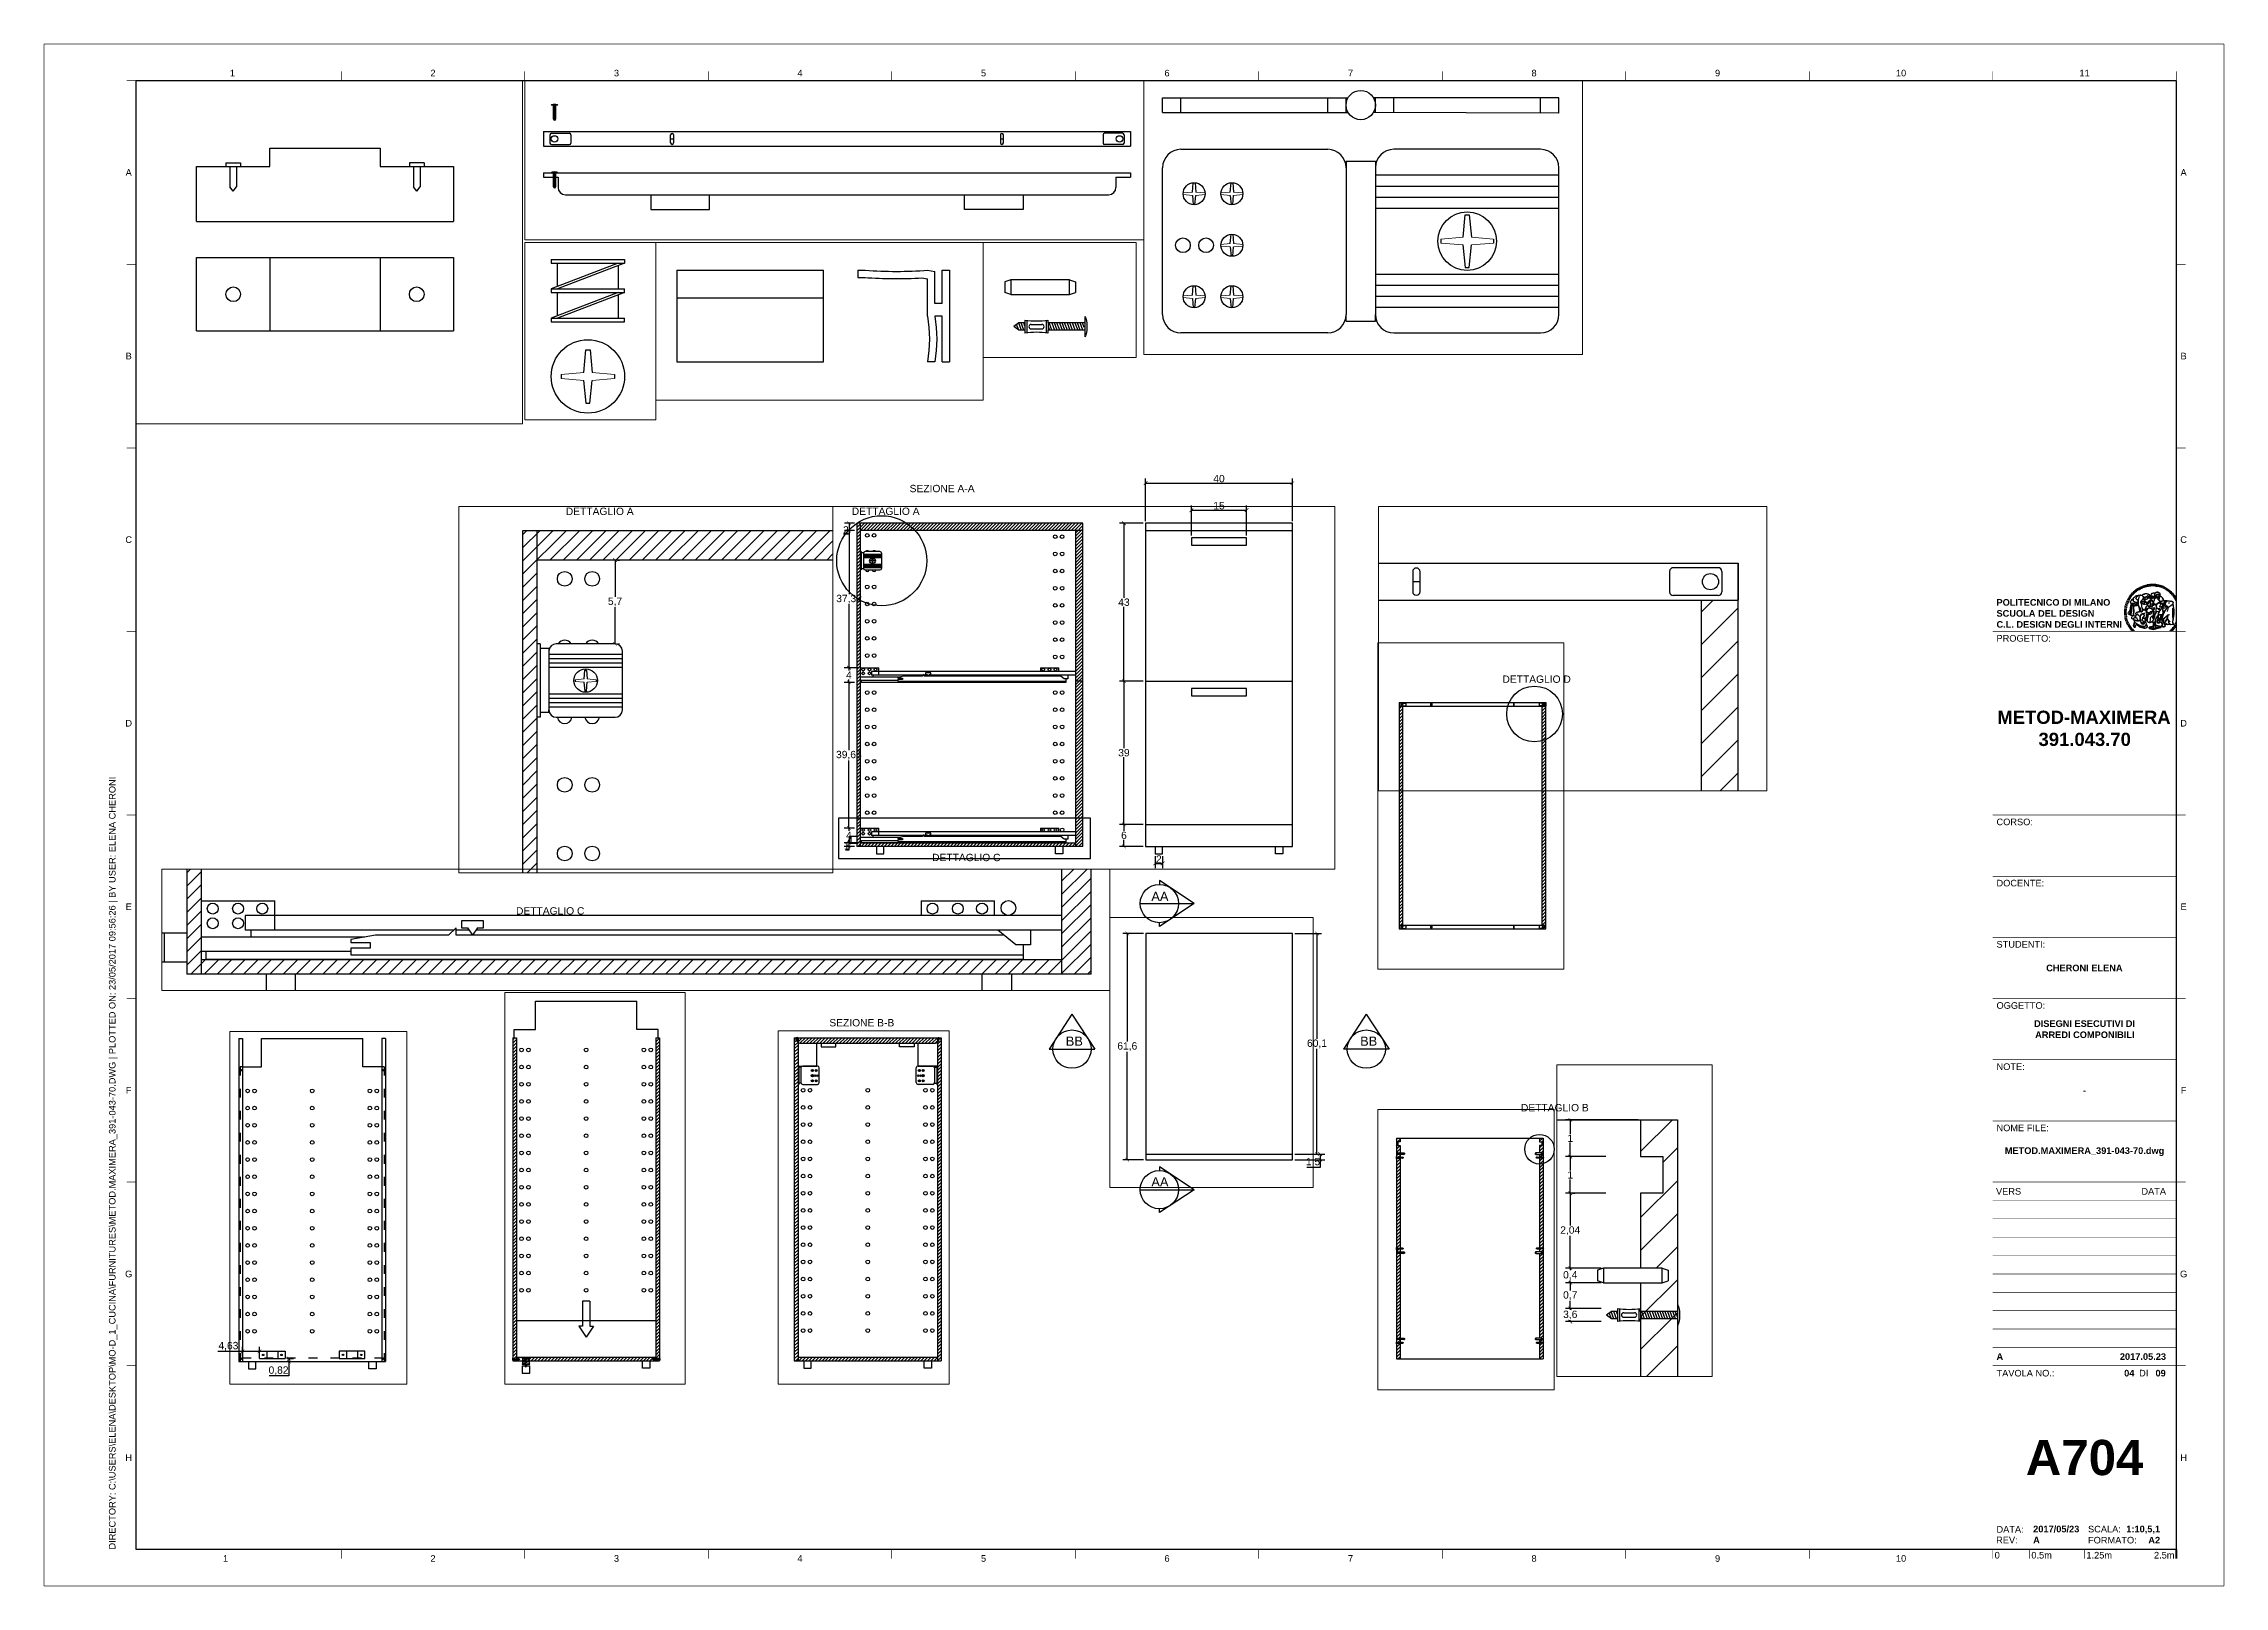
# Paper-space layout 'A000' of a CAD drawing. Header units: millimetres. Extents: x 0 to 594, y 0 to 420.
# The model-space entities are those that its viewports show. They can reach past a viewport. Long polylines and large blocks are cut down to what shows.
import ezdxf
from ezdxf.enums import TextEntityAlignment as Align

# ---------------------------------------------------------------- set-up
doc = ezdxf.new("R2010")
doc.units = ezdxf.units.MM
doc.set_wipeout_variables(frame=1)
doc.linetypes.add('ACAD_ISO03W100', pattern=[30, 12, -18])
for name, color, linetype in [('A-FURN', 8, 'Continuous'), ('A-MCUT', 5, 'Continuous'), ('COSTR', 9, 'Continuous'), ('G-ANNO-LOGO', 3, 'Continuous'), ('G-ANNO-TEXT', 3, 'Continuous'), ('G-ANNO-TTLB', 3, 'Continuous')]:
    doc.layers.add(name, color=color, linetype=linetype)
doc.layers.add('G-ANNO-NPLT', color=210, linetype='Continuous', plot=False)
doc.styles.add('ARIAL', font='arial.ttf')
doc.styles.add('ARIAL-BOLD', font='')
doc.styles.add('E-ARIAL', font='arial.ttf')
doc.styles.get("Standard").update_dxf_attribs({"font": 'arial.ttf'})
doc.styles.get('ARIAL-BOLD').set_extended_font_data('Arial', bold=True)
doc.dimstyles.new('ISO-25', dxfattribs={"dimtxt": 2.5, "dimasz": 2.5, "dimexe": 1.25, "dimexo": 0.625, "dimtad": 1, "dimtxsty": 'Standard', "dimcen": 2.5, "dimadec": 0, "dimazin": 0, "dimtfac": 1, "dimtmove": 0, "dimatfit": 3, "dimfxl": 1, "dimarcsym": 0})

psp = doc.layouts.new('A000')

# ---------------------------------------------------------------- texts
for s, width, insert, char_height, attachment_point in [('SEZIONE A-A', 51.307796, (235.8709, 299.9177), 2, 1), ('DETTAGLIO A', 39.252319, (142.1999, 293.7081), 2, 1), ('DETTAGLIO A', 24.88962, (220.1004, 293.7261), 2, 1), ('DETTAGLIO D', 24.851959, (397.3884, 247.9987), 2, 1), ('DETTAGLIO C', 23.913819, (242.0014, 199.4344), 2, 1), ('DETTAGLIO C', 48.431392, (128.6185, 184.8813), 2, 1), ('AA', 2.150986, (301.7347, 189.1003), 2.5, 1), ('SEZIONE B-B', 35.17075, (213.995, 154.421), 2, 1), ('BB', 3.118653, (278.4125, 149.6531), 2.5, 1), ('BB', 3.118653, (358.6108, 149.6531), 2.5, 1), ('DETTAGLIO B', 24.898481, (402.4286, 131.2862), 2, 1), ('AA', 2.150986, (301.7347, 108.8265), 2.5, 7)]:
    psp.add_mtext_dynamic_manual_height_columns(s, width=width, gutter_width=12.5, heights=[0], dxfattribs=dict(insert=insert, char_height=char_height, attachment_point=attachment_point))

msp = doc.modelspace()

# ---------------------------------------------------------------- blocks, each defined once
blk = doc.blocks.new('A1_GRID_LAYOUT')
at = {"layer": 'G-ANNO-NPLT', "const_width": 0.18}
for points in [[(594, 420), (0, 420)], [(0, 0), (0, 420)], [(594, 0), (594, 420)], [(594, 0), (0, 0)]]:
    blk.add_lwpolyline(points, dxfattribs=at)
at = {"layer": 'G-ANNO-TTLB'}
for p, q in [((25, 410), (25, 10)), ((581, 410), (25, 410)), ((581, 10), (581, 410)), ((25, 10), (581, 10))]:
    blk.add_line(p, q, dxfattribs=at)
at = {"layer": 'G-ANNO-TTLB', "const_width": 0.18, "flags": 128}
for points in [[(25, 410), (22.5, 410)], [(81, 412.5), (81, 410)], [(131, 412.5), (131, 410)], [(181, 412.5), (181, 410)], [(231, 412.5), (231, 410)], [(281, 412.5), (281, 410)], [(331, 412.5), (331, 410)], [(381, 412.5), (381, 410)], [(431, 412.5), (431, 410)], [(481, 412.5), (481, 410)], [(531, 412.5), (531, 410)], [(581, 412.5), (581, 410)], [(25, 360), (22.5, 360)], [(583.5, 360), (581, 360)], [(25, 310), (22.5, 310)], [(583.5, 310), (581, 310)], [(25, 260), (22.5, 260)], [(583.5, 260), (581, 260)], [(25, 210), (22.5, 210)], [(583.5, 210), (581, 210)], [(25, 160), (22.5, 160)], [(583.5, 160), (581, 160)], [(25, 110), (22.5, 110)], [(583.5, 110), (581, 110)], [(583.5, 110), (581, 110)], [(25, 60), (22.5, 60)], [(583.5, 60), (581, 60)], [(583.5, 60), (581, 60)], [(81, 10), (81, 7.5)], [(131, 10), (131, 7.5)], [(181, 10), (181, 7.5)], [(231, 10), (231, 7.5)], [(281, 10), (281, 7.5)], [(331, 10), (331, 7.5)], [(381, 10), (381, 7.5)], [(431, 10), (431, 7.5)], [(481, 10), (481, 7.5)], [(531, 10), (531, 7.5)], [(581, 10), (581, 7.5)]]:
    blk.add_lwpolyline(points, dxfattribs=at)
at = {"layer": 'G-ANNO-TEXT', "style": 'ARIAL'}
for s, p in [('1', (51.35, 412.07)), ('2', (106, 412.07)), ('3', (156, 412.07)), ('4', (206, 412.07)), ('5', (256, 412.07)), ('6', (306, 412.07)), ('7', (356, 412.07)), ('8', (406, 412.07)), ('9', (456, 412.07)), ('10', (506, 412.07)), ('11', (556, 412.07)), ('A', (23.09, 385)), ('A', (582.98, 385)), ('B', (23.09, 335)), ('B', (582.98, 335)), ('C', (23.09, 285)), ('C', (582.98, 285)), ('D', (23.09, 235)), ('D', (582.98, 235)), ('E', (23.09, 185)), ('E', (582.98, 185)), ('F', (23.09, 135)), ('F', (582.98, 135)), ('G', (23.09, 85)), ('G', (582.98, 85)), ('H', (23.09, 35)), ('H', (582.98, 35)), ('1', (49.49, 7.51)), ('2', (106, 7.51)), ('3', (156, 7.51)), ('4', (206, 7.51)), ('5', (256, 7.51)), ('6', (306, 7.51)), ('7', (356, 7.51)), ('8', (406, 7.51)), ('9', (456, 7.51)), ('10', (506, 7.51))]:
    blk.add_text(s, height=1.8, dxfattribs=at).set_placement(p, align=Align.MIDDLE_CENTER)
at = {"layer": 'G-ANNO-TEXT', "insert": (17.7, 9.95), "char_height": 1.8, "attachment_point": 1, "rotation": 90, "style": 'ARIAL'}
blk.add_mtext_dynamic_manual_height_columns('DIRECTORY: C:\\\\USERS\\\\ELENA\\\\DESKTOP\\\\MO-D_1_CUCINA\\\\FURNITURES\\\\METOD.MAXIMERA_391-043-70.DWG | PLOTTED ON: 23/05/2017 09:56:26 | BY USER: ELENA CHERONI', width=412.209, gutter_width=9, heights=[0], dxfattribs=at)
blk = doc.blocks.new('logoPolimi')
for p, q in [((-1.49, 1.84), (-1.36, 1.68)), ((-1.41, 1.91), (-1.28, 1.74)), ((-1.32, 1.97), (-1.2, 1.8)), ((-1.22, 2.03), (-1.11, 1.85)), ((-1.13, 2.09), (-1.03, 1.9)), ((-1.03, 2.14), (-0.94, 1.95)), ((-0.93, 2.18), (-0.84, 1.99)), ((-0.83, 2.22), (-0.75, 2.03)), ((-0.72, 2.26), (-0.66, 2.06)), ((-0.61, 2.29), (-0.56, 2.09)), ((-0.51, 2.32), (-0.46, 2.11)), ((-0.4, 2.34), (-0.36, 2.13)), ((-0.29, 2.35), (-0.26, 2.14)), ((-0.18, 2.36), (-0.16, 2.15)), ((-0.07, 2.37), (-0.06, 2.16)), ((0.04, 2.37), (0.04, 2.16)), ((0.15, 2.36), (0.14, 2.16)), ((0.26, 2.36), (0.24, 2.15)), ((0.37, 2.34), (0.34, 2.13)), ((0.48, 2.32), (0.44, 2.12)), ((0.59, 2.3), (0.54, 2.09)), ((0.69, 2.27), (0.63, 2.07)), ((0.8, 2.23), (0.73, 2.03)), ((0.9, 2.19), (0.82, 2)), ((1, 2.15), (0.91, 1.96)), ((1.1, 2.1), (1, 1.91)), ((1.2, 2.04), (1.09, 1.86)), ((1.29, 1.99), (1.18, 1.81)), ((1.38, 1.92), (1.26, 1.75)), ((1.47, 1.86), (1.34, 1.69)), ((-2.37, 0.12), (-2.16, 0.11)), ((-2.37, 0.01), (-2.16, 0.01)), ((-2.36, 0.23), (-2.15, 0.21)), ((-2.35, 0.34), (-2.14, 0.31)), ((-2.33, 0.45), (-2.12, 0.41)), ((-2.3, 0.55), (-2.1, 0.51)), ((-2.28, 0.66), (-2.07, 0.6)), ((-2.24, 0.77), (-2.04, 0.7)), ((-2.2, 0.87), (-2.01, 0.79)), ((-2.16, 0.97), (-1.97, 0.89)), ((-2.11, 1.07), (-1.93, 0.98)), ((-2.06, 1.17), (-1.88, 1.07)), ((-2.01, 1.26), (-1.83, 1.15)), ((-1.94, 1.36), (-1.77, 1.24)), ((-1.88, 1.45), (-1.71, 1.32)), ((-1.84, 0.03), (-1.82, 0.35)), ((-1.81, 1.53), (-1.65, 1.4)), ((-1.74, 1.61), (-1.58, 1.47)), ((-1.73, 0.59), (-1.73, 0.59)), ((-1.73, 0.59), (-1.73, 0.59)), ((-1.66, 1.69), (-1.51, 1.54)), ((-1.65, 0.57), (-1.65, 0.57)), ((-1.59, 1.12), (-1.59, 1.12)), ((-1.58, 1.77), (-1.44, 1.61)), ((-1.51, 0.55), (-1.51, 0.55)), ((-1.51, 0.55), (-1.51, 0.55)), ((-1.31, 0.79), (-1.21, 0.75)), ((-1.21, 0.75), (-1.31, 0.79)), ((-1.21, 0.75), (-1.31, 0.79)), ((-1.21, 0.75), (-1.21, 0.75)), ((-1.21, 0.75), (-1.21, 0.75)), ((-1.19, 0.76), (-1.19, 0.76)), ((-1.19, 0.76), (-1.19, 0.76)), ((-1.17, 0.99), (-1.18, 0.99)), ((-1.18, 0.99), (-1.17, 0.99)), ((-1.16, 0.57), (-1.16, 0.57)), ((-1.16, 0.57), (-1.16, 0.57)), ((-1.1, 0.01), (-0.99, 0.06)), ((-0.99, 0.06), (-1.1, 0.01)), ((-0.99, 0.06), (-1.1, 0.01)), ((-0.99, 0.06), (-0.99, 0.06)), ((-0.99, 0.06), (-0.99, 0.06)), ((-0.97, 0.79), (-0.98, 0.79)), ((-0.89, 0.84), (-0.97, 0.79)), ((-0.97, 0.79), (-0.89, 0.84)), ((-0.96, 1.41), (-0.96, 1.41)), ((-0.96, 1.41), (-0.96, 1.41)), ((-0.89, 0.84), (-0.82, 0.87)), ((-0.82, 0.87), (-0.89, 0.84)), ((-0.89, 0.84), (-0.82, 0.87)), ((-0.88, 0.83), (-0.89, 0.84)), ((-0.85, 1.39), (-0.85, 1.39)), ((-0.85, 1.39), (-0.85, 1.39)), ((-0.84, 0.14), (-0.84, 0.14)), ((-0.77, 1.08), (-0.78, 1.08)), ((-0.78, 1.08), (-0.77, 1.08)), ((-0.61, 1.12), (-0.77, 1.08)), ((-0.77, 1.08), (-0.61, 1.12)), ((-0.77, 1.08), (-0.61, 1.12)), ((-0.75, 1.3), (-0.76, 1.29)), ((-0.76, 1.29), (-0.75, 1.3)), ((-0.65, 0.99), (-0.7, 0.96)), ((-0.69, 0.18), (-0.68, 0.18)), ((-0.66, 0.93), (-0.66, 0.93)), ((-0.66, 0.93), (-0.64, 0.93)), ((-0.66, 0.93), (-0.66, 0.93)), ((-0.66, 0.93), (-0.66, 0.93)), ((-0.63, 1.01), (-0.63, 1.01)), ((-0.63, 1.01), (-0.62, 1.01)), ((-0.63, 0.66), (-0.63, 0.66)), ((-0.6, 1.12), (-0.61, 1.12)), ((-0.61, 1.12), (-0.6, 1.12)), ((-0.61, 1.12), (-0.6, 1.12)), ((-0.61, 0.86), (-0.57, 0.85)), ((-0.57, 0.85), (-0.61, 0.86)), ((-0.61, 0.86), (-0.57, 0.85)), ((-0.53, 1.08), (-0.6, 1.12)), ((-0.6, 1.12), (-0.6, 1.11)), ((-0.6, 1.12), (-0.53, 1.08)), ((-0.57, 0.8), (-0.59, 0.8)), ((-0.57, 0.85), (-0.53, 0.84)), ((-0.57, 0.85), (-0.57, 0.85)), ((-0.57, 0.85), (-0.57, 0.85)), ((-0.57, 0.85), (-0.53, 0.84)), ((-0.56, 0.29), (-0.49, 0.48)), ((-0.56, 0.14), (-0.56, 0.29)), ((-0.5, 0.11), (-0.56, 0.14)), ((-0.53, 0.84), (-0.51, 0.84)), ((-0.53, 0.84), (-0.51, 0.84)), ((-0.53, 0.84), (-0.53, 0.84)), ((-0.51, 0.11), (-0.51, 0.11)), ((-0.51, 0.11), (-0.51, 0.11)), ((-0.34, 0.33), (-0.5, 0.11)), ((-0.49, 0.48), (-0.41, 0.55)), ((-0.42, 0.8), (-0.47, 0.79)), ((-0.42, 0.8), (-0.47, 0.79)), ((-0.47, 0.79), (-0.45, 0.76)), ((-0.47, 0.79), (-0.45, 0.76)), ((-0.45, 1.14), (-0.42, 1.11)), ((-0.42, 1.26), (-0.36, 1.22)), ((-0.41, 0.55), (-0.34, 0.49)), ((-0.4, 1.37), (-0.38, 1.38)), ((-0.39, 1.37), (-0.4, 1.37)), ((-0.35, 1.33), (-0.4, 1.37)), ((-0.39, 1.24), (-0.4, 1.23)), ((-0.38, 1.14), (-0.38, 1.14)), ((-0.34, 0.49), (-0.09, 0.48)), ((-0.16, 0.32), (-0.34, 0.33)), ((-0.14, 0.32), (-0.31, 0.34)), ((-0.28, 1.3), (-0.29, 1.3)), ((-0.28, 1.3), (-0.28, 1.3)), ((-0.16, 1.24), (-0.16, 1.25)), ((-0.16, 1.25), (-0.16, 1.25)), ((-0.16, 0.49), (-0.14, 0.64)), ((-0.06, 0.27), (-0.16, 0.32)), ((-0.1, 0.88), (-0.09, 0.87)), ((-0.08, 1.37), (-0.08, 1.38)), ((-0.08, 1.23), (-0.05, 1.21)), ((-0.05, 1.21), (-0.08, 1.23)), ((-0.08, 1.23), (-0.05, 1.21)), ((-0.03, 0.26), (-0.06, 0.27)), ((-0.05, 1.21), (-0.04, 1.21)), ((-0.04, 1.21), (-0.05, 1.21)), ((-0.04, 1.21), (-0.04, 1.21)), ((-0.04, 1.21), (-0.04, 1.21)), ((-0.04, 0.48), (-0.03, 0.26)), ((0.03, 1.15), (0.03, 1.15)), ((0.03, 0.66), (0.03, 0.67)), ((0.07, 0.58), (0.07, 0.57)), ((0.1, 1.18), (0.1, 1.18)), ((0.1, 0.84), (0.1, 0.84)), ((0.13, 1.32), (0.17, 1.19)), ((0.14, 0.71), (0.34, 0.65)), ((0.31, 0.56), (0.17, 0.63)), ((0.27, 1.61), (0.27, 1.61)), ((0.27, 1.61), (0.27, 1.61)), ((0.27, 1.61), (0.27, 1.61)), ((0.29, 1.29), (0.29, 1.29)), ((0.29, 1.29), (0.29, 1.29)), ((0.29, 1.29), (0.29, 1.29)), ((0.29, 1.29), (0.29, 1.29)), ((0.33, 0.49), (0.34, 0.49)), ((0.33, 0.03), (0.35, 0.03)), ((0.33, 0.03), (0.35, 0.03)), ((0.34, 0.65), (0.34, 0.64)), ((0.35, 0.03), (0.57, 0.06)), ((0.35, 0.03), (0.57, 0.06)), ((0.35, 0.03), (0.35, 0.03)), ((0.35, 0.03), (0.35, 0.03)), ((0.38, 1.36), (0.37, 1.35)), ((0.38, 0.34), (0.37, 0.34)), ((0.38, 0.34), (0.38, 0.34)), ((0.43, 0.67), (0.39, 0.64)), ((0.49, 1.05), (0.51, 1.13)), ((0.51, 1.13), (0.49, 1.05)), ((0.49, 1.05), (0.51, 1.13)), ((0.51, 1.31), (0.5, 1.29)), ((0.51, 1.13), (0.52, 1.23)), ((0.52, 1.23), (0.51, 1.23)), ((0.51, 1.23), (0.52, 1.23)), ((0.52, 1.23), (0.51, 1.13)), ((0.51, 1.13), (0.52, 1.23)), ((0.52, 1.24), (0.6, 1.37)), ((0.52, 1.23), (0.6, 1.36)), ((0.6, 1.36), (0.52, 1.23)), ((0.52, 1.23), (0.52, 1.23)), ((0.52, 1.23), (0.52, 1.24)), ((0.52, 1.23), (0.52, 1.23)), ((0.55, 1.07), (0.53, 1.06)), ((0.53, 1.04), (0.53, 1.06)), ((0.53, 1.05), (0.53, 1.04)), ((0.54, 0.3), (0.63, 0.32)), ((0.54, -0.08), (0.61, 0.06)), ((0.61, 0.06), (0.54, -0.08)), ((0.54, -0.08), (0.61, 0.06)), ((0.56, 0.19), (0.59, 0.21)), ((0.57, 1.07), (0.57, 1.07)), ((0.57, 1.07), (0.57, 1.07)), ((0.57, 1.07), (0.57, 1.07)), ((0.57, 1.07), (0.57, 1.07)), ((0.57, 1.07), (0.57, 1.07)), ((0.57, 1.07), (0.57, 1.07)), ((0.57, 1.07), (0.57, 1.07)), ((0.58, 0.3), (0.59, 0.29)), ((0.59, 0.78), (0.59, 0.79)), ((0.59, 0.79), (0.59, 0.79)), ((0.59, 0.79), (0.59, 0.79)), ((0.59, 0.79), (0.59, 0.78)), ((0.61, 0.06), (0.6, 0.07)), ((0.6, 0.07), (0.61, 0.06)), ((0.61, 0.06), (0.61, 0.07)), ((0.62, 0.21), (0.65, 0.22)), ((0.64, 1.37), (0.65, 1.37)), ((0.69, 0.86), (0.68, 0.86)), ((0.68, 0.86), (0.69, 0.86)), ((0.68, 0.76), (0.68, 0.76)), ((0.76, 0.26), (0.76, 0.26)), ((0.82, 0.35), (0.84, 0.36)), ((0.82, 0.35), (0.82, 0.35)), ((0.84, 0.36), (0.84, 0.37)), ((0.85, 0.34), (1.05, 0.35)), ((0.93, 1.05), (0.93, 1.05)), ((0.93, 1.05), (0.93, 1.05)), ((0.93, 1.05), (0.93, 1.04)), ((0.93, 1.05), (0.93, 1.05)), ((0.97, 0.66), (0.96, 0.66)), ((1.01, 0.97), (0.98, 0.96)), ((1.17, 0.96), (1.17, 0.95)), ((1.17, 0.95), (1.17, 0.95)), ((1.34, 0.37), (1.26, 0.04)), ((1.27, 0.37), (1.27, 0.38)), ((1.28, 0.95), (1.28, 0.95)), ((1.37, 0.73), (1.46, 0.81)), ((1.41, 0.4), (1.41, 0.41)), ((1.56, 1.79), (1.42, 1.63)), ((1.64, 1.71), (1.49, 1.56)), ((1.49, 0.9), (1.57, 0.92)), ((1.72, 1.63), (1.56, 1.49)), ((1.67, 0.6), (1.57, 0.53)), ((1.79, 1.55), (1.63, 1.41)), ((1.86, 1.47), (1.7, 1.34)), ((1.93, 1.38), (1.76, 1.26)), ((1.99, 1.29), (1.81, 1.17)), ((2.05, 1.19), (1.87, 1.09)), ((2.1, 1.1), (1.92, 1)), ((2.15, 1), (1.96, 0.91)), ((2.19, 0.9), (2, 0.82)), ((2.23, 0.79), (2.04, 0.72)), ((2.27, 0.69), (2.07, 0.63)), ((2.3, 0.58), (2.09, 0.53)), ((2.32, 0.47), (2.12, 0.43)), ((2.34, 0.37), (2.13, 0.33)), ((2.36, 0.26), (2.15, 0.23)), ((2.37, 0.15), (2.16, 0.13)), ((2.37, 0.04), (2.16, 0.03)), ((-2.37, -0.1), (-2.16, -0.09)), ((-2.36, -0.21), (-2.15, -0.19)), ((-2.35, -0.32), (-2.14, -0.29)), ((-2.33, -0.43), (-2.12, -0.39)), ((-2.31, -0.54), (-2.1, -0.49)), ((-2.28, -0.65), (-2.08, -0.59)), ((-2.25, -0.75), (-2.05, -0.69)), ((-2.21, -0.86), (-2.02, -0.78)), ((-2.17, -0.96), (-1.98, -0.87)), ((-2.12, -1.06), (-1.93, -0.96)), ((-2.07, -1.16), (-1.89, -1.05)), ((-2.04, -0.15), (-1.97, -0.2)), ((-2.01, -1.25), (-1.84, -1.14)), ((-1.95, -1.34), (-1.78, -1.22)), ((-1.89, -1.43), (-1.72, -1.31)), ((-1.82, -1.52), (-1.66, -1.38)), ((-1.75, -1.6), (-1.59, -1.46)), ((-1.67, -1.68), (-1.52, -1.53)), ((-1.58, -0.12), (-1.6, -0.18)), ((-1.6, -0.18), (-1.58, -0.28)), ((-1.57, -0.54), (-1.59, -0.54)), ((-1.59, -0.54), (-1.59, -0.54)), ((-1.59, -1.76), (-1.45, -1.6)), ((-1.56, -0.32), (-1.56, -0.31)), ((-1.56, -0.31), (-1.56, -0.31)), ((-1.53, -0.65), (-1.53, -0.65)), ((-1.53, -0.65), (-1.53, -0.65)), ((-1.51, -1.83), (-1.37, -1.67)), ((-1.48, -0.86), (-1.48, -0.85)), ((-1.42, -0.37), (-1.42, -0.37)), ((-1.42, -1.9), (-1.29, -1.73)), ((-1.38, -0.46), (-1.38, -0.46)), ((-1.33, -1.96), (-1.21, -1.79)), ((-1.31, -0.24), (-1.31, -0.23)), ((-1.31, -0.23), (-1.31, -0.24)), ((-1.23, -0.19), (-1.23, -0.19)), ((-1.23, -0.19), (-1.23, -0.19)), ((-1.23, -0.19), (-1.23, -0.19)), ((-1.23, -0.19), (-1.23, -0.19)), ((-1.01, -0.39), (-1.02, -0.39)), ((-1.02, -0.39), (-1.01, -0.39)), ((-1.02, -0.7), (-1.02, -0.7)), ((-1.02, -0.7), (-1.02, -0.7)), ((-1.02, -0.7), (-1.02, -0.7)), ((-0.79, -0.51), (-0.83, -0.58)), ((-0.83, -0.58), (-0.79, -0.51)), ((-0.83, -0.58), (-0.79, -0.51)), ((-0.78, -1.05), (-0.83, -0.94)), ((-0.83, -0.94), (-0.78, -1.05)), ((-0.83, -0.94), (-0.83, -0.94)), ((-0.83, -0.94), (-0.78, -1.05)), ((-0.82, -1.23), (-0.82, -1.23)), ((-0.82, -1.23), (-0.77, -1.23)), ((-0.77, -1.23), (-0.82, -1.23)), ((-0.82, -1.23), (-0.82, -1.23)), ((-0.77, -1.23), (-0.82, -1.23)), ((-0.75, -0.96), (-0.8, -0.89)), ((-0.8, -0.89), (-0.79, -0.92)), ((-0.79, -0.92), (-0.8, -0.89)), ((-0.8, -0.89), (-0.75, -0.96)), ((-0.79, -0.92), (-0.8, -0.89)), ((-0.8, -0.89), (-0.8, -0.89)), ((-0.8, -0.89), (-0.75, -0.96)), ((-0.79, -0.92), (-0.78, -0.95)), ((-0.78, -0.95), (-0.79, -0.92)), ((-0.78, -0.95), (-0.79, -0.92)), ((-0.77, -0.49), (-0.78, -0.48)), ((-0.78, -0.48), (-0.77, -0.49)), ((-0.78, -0.95), (-0.76, -1)), ((-0.76, -1), (-0.78, -0.95)), ((-0.76, -1), (-0.78, -0.95)), ((-0.71, -0.89), (-0.75, -0.87)), ((-0.75, -0.87), (-0.71, -0.89)), ((-0.75, -0.87), (-0.71, -0.89)), ((-0.72, -1.01), (-0.75, -0.96)), ((-0.75, -0.96), (-0.72, -1.01)), ((-0.75, -0.96), (-0.72, -1.01)), ((-0.64, -0.93), (-0.71, -0.89)), ((-0.71, -0.89), (-0.64, -0.93)), ((-0.71, -0.89), (-0.64, -0.93)), ((-0.66, -0.53), (-0.66, -0.53)), ((-0.66, -0.53), (-0.66, -0.53)), ((-0.66, -0.53), (-0.66, -0.53)), ((-0.39, -0.81), (-0.51, -0.69)), ((-0.51, -1.04), (-0.5, -1.04)), ((-0.48, -0.42), (-0.48, -0.42)), ((-0.48, -0.42), (-0.48, -0.42)), ((-0.48, -0.42), (-0.48, -0.42)), ((-0.41, -0.51), (-0.41, -0.51)), ((-0.38, -0.05), (-0.39, -0.12)), ((-0.39, -0.12), (-0.37, -0.1)), ((-0.35, -0.14), (-0.37, -0.08)), ((-0.37, -0.09), (-0.37, -0.09)), ((-0.33, -0.12), (-0.35, -0.14)), ((-0.32, -0.14), (-0.35, -0.14)), ((-0.35, -0.18), (-0.34, -0.22)), ((-0.34, -0.08), (-0.29, -0.16)), ((-0.34, -0.22), (-0.34, -0.22)), ((-0.27, -0.17), (-0.32, -0.14)), ((-0.25, -0.91), (-0.26, -0.9)), ((-0.26, -1.29), (0.1, -1.2)), ((0.1, -1.2), (-0.26, -1.29)), ((0.08, -1.4), (-0.26, -1.29)), ((-0.26, -1.29), (0.08, -1.4)), ((-0.26, -1.38), (-0.26, -1.29)), ((-0.26, -1.29), (-0.26, -1.29)), ((-0.26, -1.29), (-0.26, -1.38)), ((-0.26, -1.29), (0.08, -1.4)), ((-0.26, -1.29), (-0.26, -1.29)), ((0.08, -1.49), (-0.26, -1.38)), ((-0.26, -1.38), (0.09, -1.49)), ((-0.14, -0.15), (-0.16, -0.13)), ((-0.11, -0.04), (-0.12, -0.05)), ((-0.04, -0.41), (-0.01, -0.44)), ((-0.01, -0.44), (-0.04, -0.41)), ((-0.04, -0.41), (-0.01, -0.44)), ((0.07, -0.84), (0.07, -0.84)), ((0.07, -0.84), (0.07, -0.84)), ((0.1, -1.2), (0.08, -1.32)), ((0.08, -1.32), (0.13, -1.2)), ((0.08, -1.4), (0.72, -1.22)), ((0.72, -1.22), (0.08, -1.4)), ((0.08, -1.4), (0.72, -1.22)), ((0.72, -1.31), (0.08, -1.49)), ((0.08, -1.44), (0.08, -1.4)), ((0.08, -1.4), (0.08, -1.44)), ((0.08, -1.4), (0.08, -1.49)), ((0.08, -1.49), (0.08, -1.44)), ((0.08, -1.44), (0.08, -1.44)), ((0.08, -1.44), (0.08, -1.45)), ((0.08, -1.45), (0.08, -1.46)), ((0.08, -1.46), (0.08, -1.49)), ((0.1, -1.01), (0.09, -0.86)), ((0.1, -1.01), (0.09, -0.86)), ((0.09, -1.49), (0.72, -1.31)), ((0.1, -1.2), (0.12, -1.04)), ((0.12, -1.04), (0.1, -1.2)), ((0.13, -1.2), (0.1, -1.2)), ((0.1, -1.2), (0.13, -1.2)), ((0.13, -1.2), (0.1, -1.2)), ((0.1, -1.2), (0.1, -1.2)), ((0.11, -0.44), (0.11, -0.44)), ((0.11, -0.44), (0.11, -0.44)), ((0.12, -0.21), (0.12, -0.21)), ((0.12, -0.21), (0.12, -0.21)), ((0.12, -0.21), (0.12, -0.21)), ((0.12, -0.21), (0.12, -0.21)), ((0.12, -0.21), (0.12, -0.21)), ((0.12, -0.21), (0.12, -0.21)), ((0.12, -0.21), (0.12, -0.21)), ((0.12, -0.21), (0.12, -0.21)), ((0.12, -0.21), (0.12, -0.21)), ((0.12, -0.21), (0.12, -0.21)), ((0.12, -0.21), (0.12, -0.21)), ((0.12, -0.21), (0.12, -0.21)), ((0.12, -0.21), (0.12, -0.21)), ((0.12, -0.56), (0.14, -0.53)), ((0.14, -0.53), (0.12, -0.56)), ((0.12, -0.56), (0.14, -0.53)), ((0.12, -1.04), (0.12, -1.04)), ((0.12, -1.04), (0.12, -1.04)), ((0.12, -1.04), (0.12, -1.04)), ((0.21, -0.99), (0.13, -1.2)), ((0.13, -1.2), (0.21, -0.99)), ((0.36, -1.14), (0.13, -1.2)), ((0.13, -1.2), (0.26, -1.17)), ((0.14, -0.53), (0.16, -0.49)), ((0.16, -0.49), (0.14, -0.53)), ((0.14, -0.53), (0.16, -0.49)), ((0.16, -0.49), (0.16, -0.49)), ((0.16, -0.49), (0.16, -0.49)), ((0.28, -1.19), (0.21, -0.99)), ((0.21, -0.99), (0.31, -1.27)), ((0.24, -0.17), (0.24, -0.16)), ((0.24, -0.16), (0.24, -0.17)), ((0.25, -0.84), (0.25, -0.88)), ((0.25, -0.88), (0.25, -0.84)), ((0.25, -0.88), (0.25, -0.84)), ((0.25, -0.88), (0.29, -1.17)), ((0.26, -0.88), (0.25, -0.88)), ((0.31, -1.27), (0.25, -0.88)), ((0.26, -1.17), (0.28, -1.16)), ((0.28, -1.16), (0.36, -1.14)), ((0.29, -1.17), (0.28, -1.19)), ((0.36, -1.14), (0.72, -1.22)), ((0.72, -1.22), (0.36, -1.14)), ((0.49, -0.31), (0.49, -0.31)), ((0.49, -0.31), (0.49, -0.31)), ((0.5, -0.27), (0.5, -0.27)), ((0.51, -0.27), (0.51, -0.27)), ((0.72, -0.81), (0.75, -0.89)), ((0.72, -1.22), (0.72, -1.31)), ((0.72, -1.31), (0.72, -1.22)), ((0.74, -0.23), (0.74, -0.23)), ((0.74, -0.23), (0.75, -0.24)), ((0.75, -0.23), (0.75, -0.23)), ((0.86, -0.25), (0.82, -0.34)), ((0.87, -0.22), (0.86, -0.23)), ((0.87, -0.22), (0.86, -0.25)), ((0.96, -0.58), (0.96, -0.57)), ((1.05, -1.05), (1.04, -1.05)), ((1.28, -2), (1.17, -1.82)), ((1.37, -1.93), (1.25, -1.76)), ((1.31, -0.27), (1.3, -0.26)), ((1.3, -0.26), (1.3, -0.26)), ((1.3, -0.26), (1.3, -0.26)), ((1.3, -0.26), (1.31, -0.27)), ((1.3, -0.26), (1.3, -0.26)), ((1.46, -1.87), (1.33, -1.7)), ((1.54, -1.8), (1.41, -1.64)), ((1.63, -1.72), (1.48, -1.57)), ((1.71, -1.65), (1.55, -1.5)), ((1.78, -1.57), (1.62, -1.43)), ((1.85, -1.48), (1.69, -1.35)), ((1.92, -1.39), (1.75, -1.27)), ((1.98, -1.3), (1.81, -1.19)), ((2.04, -1.21), (1.86, -1.1)), ((2.09, -1.11), (1.91, -1.01)), ((2.14, -1.01), (1.95, -0.92)), ((2.19, -0.91), (1.99, -0.83)), ((2.23, -0.81), (2.03, -0.74)), ((2.26, -0.7), (2.06, -0.64)), ((2.29, -0.6), (2.09, -0.55)), ((2.32, -0.49), (2.11, -0.45)), ((2.34, -0.38), (2.13, -0.35)), ((2.35, -0.27), (2.15, -0.25)), ((2.37, -0.08), (2.16, -0.07)), ((2.36, -0.16), (2.16, -0.15)), ((-1.24, -2.02), (-1.13, -1.84)), ((-1.14, -2.08), (-1.04, -1.89)), ((-1.04, -2.13), (-0.95, -1.94)), ((-0.94, -2.18), (-0.86, -1.98)), ((-0.84, -2.22), (-0.77, -2.02)), ((-0.74, -2.25), (-0.67, -2.05)), ((-0.63, -2.29), (-0.57, -2.08)), ((-0.52, -2.31), (-0.48, -2.11)), ((-0.42, -2.33), (-0.38, -2.13)), ((-0.31, -2.35), (-0.28, -2.14)), ((-0.2, -2.36), (-0.18, -2.15)), ((-0.09, -2.37), (-0.08, -2.16)), ((0.03, -2.37), (0.02, -2.16)), ((0.14, -2.37), (0.12, -2.16)), ((0.25, -2.36), (0.22, -2.15)), ((0.35, -2.34), (0.32, -2.14)), ((0.46, -2.32), (0.42, -2.12)), ((0.57, -2.3), (0.52, -2.1)), ((0.68, -2.27), (0.62, -2.07)), ((0.78, -2.24), (0.71, -2.04)), ((0.89, -2.2), (0.81, -2)), ((0.99, -2.15), (0.9, -1.96)), ((1.09, -2.11), (0.99, -1.92)), ((1.19, -2.05), (1.08, -1.87))]:
    blk.add_line(p, q)
for points in [[(-1.9, 0.12), (-1.94, 0.02), (-2.05, -0.09), (-2.05, -0.09)], [(-1.86, 0.38), (-1.86, 0.38), (-1.87, 0.19), (-1.9, 0.12)], [(-1.76, 0.6), (-1.76, 0.6), (-1.84, 0.57), (-1.86, 0.38)], [(-1.86, -0.04), (-1.84, 0.02), (-1.84, 0.03), (-1.84, 0.03)], [(-1.82, 0.78), (-1.83, 0.8), (-1.85, 0.86), (-1.83, 0.88)], [(-1.82, 0.78), (-1.83, 0.8), (-1.85, 0.86), (-1.83, 0.88)], [(-1.83, 0.88), (-1.81, 0.9), (-1.76, 0.96), (-1.76, 0.96)], [(-1.83, 0.88), (-1.81, 0.9), (-1.76, 0.96), (-1.76, 0.96)], [(-1.76, 0.6), (-1.83, 0.7), (-1.78, 0.74), (-1.78, 0.74)], [(-1.78, 0.74), (-1.79, 0.74), (-1.83, 0.7), (-1.76, 0.6)], [(-1.78, 0.74), (-1.8, 0.76), (-1.81, 0.78), (-1.82, 0.78)], [(-1.78, 0.74), (-1.8, 0.76), (-1.81, 0.78), (-1.82, 0.78)], [(-1.82, 0.35), (-1.81, 0.5), (-1.73, 0.59), (-1.73, 0.59)], [(-1.82, -0.19), (-1.73, -0.07), (-1.75, 0.14), (-1.75, 0.3)], [(-1.75, 0.33), (-1.75, 0.17), (-1.73, -0.05), (-1.8, -0.17)], [(-1.78, 0.74), (-1.75, 0.72), (-1.72, 0.69), (-1.68, 0.7)], [(-1.68, 0.7), (-1.72, 0.69), (-1.75, 0.72), (-1.78, 0.74)], [(-1.68, 0.7), (-1.72, 0.69), (-1.75, 0.72), (-1.78, 0.74)], [(-1.78, 0.74), (-1.78, 0.74), (-1.78, 0.74), (-1.78, 0.74)], [(-1.76, 0.96), (-1.68, 1.1), (-1.59, 1.12), (-1.59, 1.12)], [(-1.76, 0.96), (-1.68, 1.1), (-1.6, 1.12), (-1.6, 1.12)], [(-1.73, 0.59), (-1.74, 0.59), (-1.75, 0.6), (-1.76, 0.6)], [(-1.73, 0.59), (-1.74, 0.59), (-1.75, 0.6), (-1.76, 0.6)], [(-1.75, 0.3), (-1.76, 0.47), (-1.65, 0.57), (-1.65, 0.57)], [(-1.65, 0.57), (-1.65, 0.57), (-1.76, 0.5), (-1.75, 0.33)], [(-1.65, 0.57), (-1.68, 0.58), (-1.7, 0.58), (-1.73, 0.59)], [(-1.65, 0.57), (-1.68, 0.58), (-1.7, 0.58), (-1.73, 0.59)], [(-1.5, 0.71), (-1.53, 0.74), (-1.61, 0.71), (-1.68, 0.7)], [(-1.68, 0.7), (-1.61, 0.71), (-1.53, 0.73), (-1.5, 0.71)], [(-1.5, 0.71), (-1.53, 0.73), (-1.61, 0.71), (-1.68, 0.7)], [(-1.51, 0.55), (-1.56, 0.56), (-1.61, 0.56), (-1.65, 0.57)], [(-1.65, 0.57), (-1.61, 0.56), (-1.56, 0.56), (-1.51, 0.55)], [(-1.51, 0.55), (-1.56, 0.56), (-1.61, 0.56), (-1.65, 0.57)], [(-1.59, 1.12), (-1.6, 1.06), (-1.61, 0.99), (-1.61, 0.97)], [(-1.61, 0.97), (-1.61, 0.99), (-1.6, 1.06), (-1.59, 1.12)], [(-1.61, 0.97), (-1.61, 0.99), (-1.6, 1.06), (-1.59, 1.12)], [(-1.61, 0.97), (-1.61, 0.95), (-1.56, 0.88), (-1.54, 0.87)], [(-1.54, 0.87), (-1.56, 0.88), (-1.61, 0.95), (-1.61, 0.97)], [(-1.54, 0.87), (-1.56, 0.88), (-1.61, 0.96), (-1.61, 0.97)], [(-1.59, 1.12), (-1.59, 1.13), (-1.59, 1.15), (-1.58, 1.16)], [(-1.59, 1.12), (-1.59, 1.13), (-1.59, 1.15), (-1.58, 1.16)], [(-1.58, 1.16), (-1.57, 1.21), (-1.52, 1.23), (-1.49, 1.25)], [(-1.58, 1.16), (-1.57, 1.21), (-1.52, 1.23), (-1.49, 1.25)], [(-1.58, 0.36), (-1.58, 0.48), (-1.51, 0.55), (-1.51, 0.55)], [(-1.51, 0.55), (-1.51, 0.55), (-1.58, 0.48), (-1.58, 0.36)], [(-1.51, 0.55), (-1.51, 0.55), (-1.58, 0.48), (-1.58, 0.36)], [(-1.55, 0.04), (-1.55, 0.08), (-1.58, 0.25), (-1.58, 0.36)], [(-1.58, 0.36), (-1.58, 0.25), (-1.55, 0.08), (-1.55, 0.04)], [(-1.58, 0.36), (-1.58, 0.25), (-1.55, 0.08), (-1.55, 0.04)], [(-1.58, -0.12), (-1.57, -0.06), (-1.55, 0.02), (-1.55, 0.04)], [(-1.55, 0.04), (-1.55, 0.02), (-1.57, -0.06), (-1.58, -0.12)], [(-1.55, 0.04), (-1.55, 0.02), (-1.56, -0.04), (-1.57, -0.1)], [(-1.54, 0.87), (-1.52, 0.85), (-1.47, 0.83), (-1.44, 0.83)], [(-1.44, 0.83), (-1.47, 0.83), (-1.52, 0.85), (-1.54, 0.87)], [(-1.45, 0.83), (-1.47, 0.83), (-1.52, 0.85), (-1.54, 0.87)], [(-1.51, 0.55), (-1.33, 0.54), (-1.16, 0.57), (-1.16, 0.57)], [(-1.16, 0.57), (-1.16, 0.57), (-1.33, 0.54), (-1.51, 0.55)], [(-1.16, 0.57), (-1.16, 0.57), (-1.33, 0.54), (-1.51, 0.55)], [(-1.5, 0.71), (-1.46, 0.68), (-1.4, 0.62), (-1.33, 0.66)], [(-1.33, 0.66), (-1.4, 0.62), (-1.46, 0.68), (-1.5, 0.71)], [(-1.33, 0.66), (-1.4, 0.62), (-1.46, 0.68), (-1.5, 0.71)], [(-1.49, 1.25), (-1.46, 1.26), (-1.42, 1.33), (-1.39, 1.36)], [(-1.49, 1.25), (-1.46, 1.27), (-1.43, 1.34), (-1.39, 1.36)], [(-1.31, 0.79), (-1.33, 0.79), (-1.42, 0.83), (-1.45, 0.83)], [(-1.44, 0.83), (-1.42, 0.83), (-1.33, 0.79), (-1.31, 0.79)], [(-1.31, 0.79), (-1.33, 0.79), (-1.42, 0.83), (-1.44, 0.83)], [(-1.35, 1.1), (-1.4, 1.17), (-1.36, 1.23), (-1.29, 1.31)], [(-1.29, 1.31), (-1.36, 1.23), (-1.4, 1.17), (-1.35, 1.1)], [(-1.35, 1.1), (-1.4, 1.17), (-1.36, 1.23), (-1.29, 1.31)], [(-1.39, 1.36), (-1.35, 1.38), (-1.26, 1.4), (-1.19, 1.41)], [(-1.39, 1.36), (-1.35, 1.38), (-1.26, 1.4), (-1.19, 1.41)], [(-1.18, 0.99), (-1.24, 0.97), (-1.3, 1.03), (-1.35, 1.1)], [(-1.35, 1.1), (-1.3, 1.03), (-1.24, 0.97), (-1.18, 0.99)], [(-1.18, 1), (-1.24, 0.97), (-1.3, 1.03), (-1.35, 1.1)], [(-1.33, 0.66), (-1.28, 0.7), (-1.23, 0.73), (-1.21, 0.75)], [(-1.21, 0.75), (-1.23, 0.73), (-1.28, 0.7), (-1.33, 0.66)], [(-1.21, 0.75), (-1.23, 0.73), (-1.28, 0.7), (-1.33, 0.66)], [(-1.29, 1.31), (-1.22, 1.39), (-1.01, 1.41), (-0.96, 1.41)], [(-0.96, 1.41), (-1.01, 1.41), (-1.22, 1.39), (-1.29, 1.31)], [(-1.29, 1.31), (-1.22, 1.39), (-1.01, 1.41), (-0.96, 1.41)], [(-1.24, -0.02), (-1.21, -0.01), (-1.1, 0.01), (-1.1, 0.01)], [(-1.1, 0.01), (-1.1, 0.01), (-1.21, -0.01), (-1.24, -0.02)], [(-1.1, 0.01), (-1.1, 0.01), (-1.21, -0.01), (-1.24, -0.02)], [(-1.21, 0.75), (-1.2, 0.75), (-1.19, 0.76), (-1.19, 0.76)], [(-1.19, 0.76), (-1.19, 0.76), (-1.2, 0.75), (-1.21, 0.75)], [(-1.19, 0.76), (-1.19, 0.76), (-1.2, 0.76), (-1.21, 0.75)], [(-1.19, 1.41), (-1.11, 1.43), (-0.97, 1.41), (-0.97, 1.41)], [(-1.19, 1.41), (-1.12, 1.43), (-0.98, 1.41), (-0.98, 1.41)], [(-1.19, 0.76), (-1.19, 0.77), (-1.18, 0.78), (-1.18, 0.79)], [(-1.18, 0.79), (-1.18, 0.78), (-1.19, 0.77), (-1.19, 0.76)], [(-1.19, 0.76), (-1.19, 0.77), (-1.19, 0.78), (-1.18, 0.79)], [(-1.18, 0.68), (-1.18, 0.68), (-1.19, 0.71), (-1.19, 0.76)], [(-1.19, 0.76), (-1.19, 0.71), (-1.18, 0.68), (-1.18, 0.68)], [(-1.18, 0.68), (-1.18, 0.68), (-1.19, 0.71), (-1.19, 0.76)], [(-1.18, 0.97), (-1.18, 0.97), (-1.18, 0.98), (-1.17, 0.99)], [(-1.17, 0.99), (-1.18, 0.98), (-1.18, 0.97), (-1.18, 0.97)], [(-1.18, 0.97), (-1.18, 0.97), (-1.18, 0.98), (-1.17, 0.99)], [(-1.18, 0.79), (-1.17, 0.86), (-1.18, 0.95), (-1.18, 0.97)], [(-1.18, 0.97), (-1.18, 0.95), (-1.17, 0.86), (-1.18, 0.79)], [(-1.18, 0.79), (-1.17, 0.86), (-1.18, 0.95), (-1.18, 0.97)], [(-1.16, 0.57), (-1.17, 0.6), (-1.18, 0.64), (-1.18, 0.68)], [(-1.18, 0.68), (-1.18, 0.64), (-1.17, 0.6), (-1.16, 0.57)], [(-1.16, 0.57), (-1.17, 0.6), (-1.18, 0.64), (-1.18, 0.68)], [(-1.17, 0.99), (-1.17, 1.03), (-1.16, 1.09), (-1.14, 1.13)], [(-1.09, 0.42), (-1.1, 0.44), (-1.14, 0.48), (-1.16, 0.57)], [(-1.16, 0.57), (-1.14, 0.48), (-1.1, 0.44), (-1.09, 0.42)], [(-1.09, 0.42), (-1.1, 0.44), (-1.14, 0.48), (-1.16, 0.57)], [(-1.14, 1.13), (-1.12, 1.18), (-1.05, 1.31), (-1.05, 1.31)], [(-1.12, 0.46), (-1.12, 0.46), (-1.13, 0.38), (-1.11, 0.26)], [(-1.11, 0.26), (-1.08, 0.14), (-1.05, 0.03), (-1.05, 0.03)], [(-1.02, 0.32), (-1.02, 0.32), (-1.08, 0.4), (-1.09, 0.42)], [(-1.09, 0.42), (-1.08, 0.4), (-1.02, 0.32), (-1.02, 0.32)], [(-1.02, 0.32), (-1.02, 0.32), (-1.08, 0.4), (-1.09, 0.42)], [(-0.98, 0.2), (-0.98, 0.21), (-1.02, 0.32), (-1.02, 0.32)], [(-1.02, 0.32), (-1.02, 0.32), (-0.98, 0.21), (-0.98, 0.2)], [(-0.98, 0.2), (-0.98, 0.21), (-1.02, 0.32), (-1.02, 0.32)], [(-1.01, 0.12), (-1, 0.16), (-0.98, 0.19), (-0.98, 0.2)], [(-0.98, 0.2), (-0.98, 0.19), (-1, 0.16), (-1.01, 0.12)], [(-1.01, 0.12), (-1, 0.16), (-0.98, 0.19), (-0.98, 0.2)], [(-0.99, 0.06), (-1, 0.07), (-1.01, 0.1), (-1.01, 0.12)], [(-1.01, 0.12), (-1.01, 0.1), (-1, 0.07), (-0.99, 0.06)], [(-0.99, 0.06), (-1, 0.07), (-1.01, 0.1), (-1.01, 0.12)], [(-0.99, 0.06), (-0.99, 0.06), (-0.99, 0.06), (-0.98, 0.05)], [(-0.98, 0.05), (-0.99, 0.06), (-0.99, 0.06), (-0.99, 0.06)], [(-0.99, 0.05), (-0.99, 0.06), (-0.99, 0.06), (-0.99, 0.06)], [(-0.95, 0.02), (-0.96, 0.03), (-0.97, 0.04), (-0.99, 0.05)], [(-0.98, 1.41), (-0.98, 1.41), (-0.97, 1.41), (-0.96, 1.41)], [(-0.98, 0.81), (-0.94, 0.85), (-0.92, 0.93), (-0.91, 0.97)], [(-0.91, 0.97), (-0.92, 0.93), (-0.94, 0.85), (-0.98, 0.81)], [(-0.91, 0.97), (-0.92, 0.93), (-0.94, 0.85), (-0.98, 0.81)], [(-0.98, 0.79), (-0.98, 0.81), (-0.98, 0.81), (-0.98, 0.81)], [(-0.98, 0.81), (-0.98, 0.81), (-0.98, 0.81), (-0.98, 0.79)], [(-0.98, 0.81), (-0.98, 0.81), (-0.98, 0.81), (-0.98, 0.79)], [(-0.98, 0.79), (-0.98, 0.79), (-0.98, 0.78), (-0.97, 0.77)], [(-0.98, 0.79), (-0.98, 0.79), (-0.98, 0.78), (-0.97, 0.77)], [(-0.98, 0.05), (-0.97, 0.04), (-0.96, 0.03), (-0.95, 0.02)], [(-0.95, 0.02), (-0.96, 0.03), (-0.97, 0.04), (-0.98, 0.05)], [(-0.97, 1.41), (-0.97, 1.41), (-0.97, 1.41), (-0.96, 1.41)], [(-0.97, 0.77), (-0.96, 0.74), (-0.91, 0.64), (-0.91, 0.57)], [(-0.97, 0.77), (-0.96, 0.74), (-0.91, 0.64), (-0.91, 0.57)], [(-0.96, 1.41), (-0.94, 1.41), (-0.9, 1.41), (-0.85, 1.39)], [(-0.96, 1.41), (-0.94, 1.41), (-0.9, 1.41), (-0.85, 1.39)], [(-0.95, 0.02), (-0.94, 0.01), (-0.92, 0.01), (-0.9, 0.01)], [(-0.9, 0.01), (-0.92, 0.01), (-0.94, 0.01), (-0.95, 0.02)], [(-0.91, 0.01), (-0.92, 0.01), (-0.94, 0.01), (-0.95, 0.02)], [(-0.91, 0.97), (-0.89, 1), (-0.87, 1.01), (-0.84, 1.02)], [(-0.84, 1.02), (-0.87, 1.01), (-0.89, 1), (-0.91, 0.97)], [(-0.84, 1.02), (-0.87, 1.01), (-0.89, 1.01), (-0.91, 0.97)], [(-0.91, 0.57), (-0.91, 0.5), (-0.9, 0.43), (-0.88, 0.37)], [(-0.91, 0.57), (-0.91, 0.5), (-0.9, 0.43), (-0.88, 0.37)], [(-0.87, 0.03), (-0.87, 0.03), (-0.89, 0.01), (-0.91, 0.01)], [(-0.9, 0.01), (-0.89, 0.01), (-0.87, 0.03), (-0.87, 0.03)], [(-0.87, 0.03), (-0.87, 0.03), (-0.89, 0.01), (-0.9, 0.01)], [(-0.88, 0.84), (-0.88, 0.84), (-0.89, 0.79), (-0.88, 0.77)], [(-0.88, 0.77), (-0.89, 0.79), (-0.88, 0.83), (-0.88, 0.83)], [(-0.74, 0.66), (-0.85, 0.67), (-0.88, 0.77), (-0.88, 0.77)], [(-0.88, 0.77), (-0.88, 0.77), (-0.85, 0.67), (-0.74, 0.66)], [(-0.88, 0.37), (-0.86, 0.32), (-0.83, 0.25), (-0.82, 0.25)], [(-0.88, 0.37), (-0.86, 0.32), (-0.83, 0.25), (-0.82, 0.25)], [(-0.87, 0.03), (-0.86, 0.03), (-0.86, 0.05), (-0.86, 0.06)], [(-0.86, 0.06), (-0.86, 0.05), (-0.86, 0.03), (-0.87, 0.03)], [(-0.86, 0.06), (-0.86, 0.05), (-0.86, 0.03), (-0.87, 0.03)], [(-0.85, 1.39), (-0.86, 1.42), (-0.8, 1.45), (-0.8, 1.46)], [(-0.85, 1.39), (-0.86, 1.42), (-0.83, 1.44), (-0.82, 1.45)], [(-0.86, 0.06), (-0.86, 0.07), (-0.86, 0.1), (-0.85, 0.11)], [(-0.85, 0.11), (-0.86, 0.1), (-0.86, 0.07), (-0.86, 0.06)], [(-0.85, 0.11), (-0.86, 0.1), (-0.86, 0.07), (-0.86, 0.06)], [(-0.81, 1.36), (-0.83, 1.37), (-0.84, 1.38), (-0.85, 1.39)], [(-0.85, 1.39), (-0.84, 1.38), (-0.83, 1.37), (-0.81, 1.36)], [(-0.85, 1.39), (-0.84, 1.38), (-0.83, 1.37), (-0.81, 1.36)], [(-0.85, 0.11), (-0.85, 0.12), (-0.84, 0.14), (-0.84, 0.14)], [(-0.84, 0.14), (-0.84, 0.14), (-0.85, 0.12), (-0.85, 0.11)], [(-0.84, 0.14), (-0.84, 0.14), (-0.85, 0.12), (-0.85, 0.11)], [(-0.84, 1.02), (-0.83, 1.03), (-0.81, 1.05), (-0.78, 1.08)], [(-0.78, 1.08), (-0.81, 1.05), (-0.83, 1.03), (-0.84, 1.02)], [(-0.78, 1.08), (-0.81, 1.05), (-0.83, 1.03), (-0.84, 1.02)], [(-0.84, 0.14), (-0.83, 0.15), (-0.81, 0.16), (-0.81, 0.16)], [(-0.81, 0.16), (-0.81, 0.16), (-0.83, 0.15), (-0.84, 0.14)], [(-0.81, 0.16), (-0.81, 0.16), (-0.84, 0.15), (-0.84, 0.14)], [(-0.84, 0.15), (-0.84, 0.15), (-0.84, 0.15), (-0.84, 0.14)], [(-0.84, 0.14), (-0.84, 0.14), (-0.84, 0.14), (-0.84, 0.14)], [(-0.84, 0.14), (-0.84, 0.14), (-0.84, 0.14), (-0.84, 0.14)], [(-0.84, 0.14), (-0.84, 0.14), (-0.84, 0.14), (-0.84, 0.14)], [(-0.82, 1.45), (-0.82, 1.45), (-0.8, 1.45), (-0.8, 1.45)], [(-0.82, 0.87), (-0.82, 0.87), (-0.72, 0.91), (-0.66, 0.93)], [(-0.66, 0.93), (-0.72, 0.91), (-0.82, 0.87), (-0.82, 0.87)], [(-0.82, 0.87), (-0.82, 0.87), (-0.72, 0.91), (-0.66, 0.93)], [(-0.82, 0.25), (-0.8, 0.25), (-0.77, 0.24), (-0.77, 0.23)], [(-0.82, 0.25), (-0.8, 0.25), (-0.78, 0.24), (-0.77, 0.23)], [(-0.76, 1.29), (-0.77, 1.32), (-0.79, 1.34), (-0.81, 1.36)], [(-0.81, 1.36), (-0.79, 1.34), (-0.77, 1.32), (-0.76, 1.29)], [(-0.81, 1.36), (-0.79, 1.34), (-0.77, 1.32), (-0.76, 1.3)], [(-0.81, 0.16), (-0.8, 0.17), (-0.8, 0.17), (-0.79, 0.18)], [(-0.79, 0.18), (-0.8, 0.17), (-0.8, 0.17), (-0.81, 0.16)], [(-0.79, 0.18), (-0.8, 0.17), (-0.8, 0.17), (-0.81, 0.16)], [(-0.8, 1.46), (-0.8, 1.49), (-0.69, 1.51), (-0.69, 1.51)], [(-0.8, 1.46), (-0.8, 1.49), (-0.75, 1.49), (-0.75, 1.49)], [(-0.8, 1.45), (-0.8, 1.45), (-0.8, 1.46), (-0.8, 1.46)], [(-0.79, 0.18), (-0.78, 0.18), (-0.77, 0.16), (-0.77, 0.16)], [(-0.77, 0.16), (-0.77, 0.16), (-0.78, 0.18), (-0.79, 0.18)], [(-0.77, 0.16), (-0.77, 0.16), (-0.78, 0.18), (-0.79, 0.18)], [(-0.78, 1.08), (-0.77, 1.1), (-0.76, 1.13), (-0.75, 1.16)], [(-0.75, 1.16), (-0.76, 1.13), (-0.77, 1.1), (-0.78, 1.08)], [(-0.75, 1.16), (-0.76, 1.13), (-0.77, 1.1), (-0.78, 1.08)], [(-0.77, 0.23), (-0.76, 0.22), (-0.72, 0.2), (-0.71, 0.2)], [(-0.77, 0.23), (-0.76, 0.22), (-0.72, 0.2), (-0.71, 0.2)], [(-0.77, 0.16), (-0.77, 0.16), (-0.74, 0.16), (-0.7, 0.17)], [(-0.7, 0.17), (-0.74, 0.16), (-0.77, 0.16), (-0.77, 0.16)], [(-0.7, 0.17), (-0.74, 0.16), (-0.77, 0.16), (-0.77, 0.16)], [(-0.76, 1.3), (-0.74, 1.25), (-0.73, 1.2), (-0.75, 1.16)], [(-0.75, 1.16), (-0.73, 1.2), (-0.74, 1.25), (-0.76, 1.29)], [(-0.76, 1.29), (-0.74, 1.25), (-0.73, 1.2), (-0.75, 1.16)], [(-0.75, 1.49), (-0.75, 1.52), (-0.69, 1.51), (-0.69, 1.51)], [(-0.7, 1.26), (-0.7, 1.28), (-0.73, 1.28), (-0.75, 1.3)], [(-0.75, 1.3), (-0.73, 1.28), (-0.7, 1.28), (-0.7, 1.26)], [(-0.71, 1.24), (-0.72, 1.25), (-0.73, 1.27), (-0.75, 1.28)], [(-0.63, 0.66), (-0.63, 0.66), (-0.73, 0.66), (-0.74, 0.66)], [(-0.74, 0.66), (-0.73, 0.66), (-0.63, 0.66), (-0.63, 0.66)], [(-0.65, 1.23), (-0.67, 1.24), (-0.71, 1.23), (-0.71, 1.24)], [(-0.71, 0.2), (-0.7, 0.2), (-0.69, 0.19), (-0.69, 0.18)], [(-0.71, 0.2), (-0.7, 0.2), (-0.69, 0.19), (-0.69, 0.18)], [(-0.65, 1.23), (-0.67, 1.24), (-0.7, 1.25), (-0.7, 1.26)], [(-0.7, 1.26), (-0.7, 1.25), (-0.67, 1.24), (-0.65, 1.23)], [(-0.7, 0.17), (-0.69, 0.17), (-0.68, 0.18), (-0.69, 0.18)], [(-0.69, 0.18), (-0.68, 0.18), (-0.69, 0.17), (-0.7, 0.17)], [(-0.69, 0.18), (-0.68, 0.18), (-0.69, 0.17), (-0.7, 0.17)], [(-0.69, 1.51), (-0.69, 1.59), (-0.51, 1.55), (-0.51, 1.55)], [(-0.69, 1.51), (-0.66, 1.55), (-0.66, 1.55), (-0.66, 1.55)], [(-0.66, 0.67), (-0.69, 0.69), (-0.68, 0.72), (-0.68, 0.76)], [(-0.68, 0.76), (-0.68, 0.72), (-0.69, 0.69), (-0.66, 0.67)], [(-0.66, 0.68), (-0.69, 0.69), (-0.68, 0.72), (-0.68, 0.76)], [(-0.68, 0.76), (-0.68, 0.79), (-0.67, 0.82), (-0.66, 0.83)], [(-0.66, 0.83), (-0.67, 0.82), (-0.68, 0.79), (-0.68, 0.76)], [(-0.68, 0.76), (-0.68, 0.79), (-0.67, 0.82), (-0.66, 0.83)], [(-0.68, 0.18), (-0.68, 0.18), (-0.56, 0.15), (-0.51, 0.11)], [(-0.68, 0.18), (-0.68, 0.18), (-0.56, 0.15), (-0.51, 0.11)], [(-0.66, 1.55), (-0.63, 1.57), (-0.51, 1.55), (-0.51, 1.55)], [(-0.62, 0.95), (-0.63, 0.95), (-0.64, 0.94), (-0.66, 0.93)], [(-0.66, 0.93), (-0.64, 0.94), (-0.63, 0.95), (-0.62, 0.95)], [(-0.66, 0.83), (-0.65, 0.85), (-0.61, 0.86), (-0.61, 0.86)], [(-0.61, 0.86), (-0.61, 0.86), (-0.65, 0.84), (-0.66, 0.83)], [(-0.66, 0.83), (-0.65, 0.84), (-0.61, 0.86), (-0.61, 0.86)], [(-0.63, 0.66), (-0.64, 0.67), (-0.65, 0.67), (-0.66, 0.68)], [(-0.63, 0.66), (-0.64, 0.67), (-0.65, 0.67), (-0.66, 0.67)], [(-0.66, 0.67), (-0.65, 0.67), (-0.64, 0.67), (-0.63, 0.66)], [(-0.59, 1.24), (-0.6, 1.23), (-0.63, 1.22), (-0.65, 1.23)], [(-0.65, 1.23), (-0.63, 1.22), (-0.6, 1.23), (-0.59, 1.24)], [(-0.56, 1.24), (-0.56, 1.24), (-0.63, 1.22), (-0.65, 1.23)], [(-0.63, 1.01), (-0.63, 1.01), (-0.64, 1), (-0.65, 0.99)], [(-0.64, 0.93), (-0.64, 0.93), (-0.58, 0.88), (-0.57, 0.85)], [(-0.64, 0.93), (-0.64, 0.93), (-0.58, 0.88), (-0.57, 0.85)], [(-0.6, 1.11), (-0.6, 1.11), (-0.59, 1.05), (-0.63, 1.01)], [(-0.6, 1.11), (-0.6, 1.11), (-0.59, 1.05), (-0.63, 1.01)], [(-0.5, 0.65), (-0.55, 0.61), (-0.6, 0.64), (-0.63, 0.66)], [(-0.5, 0.65), (-0.55, 0.61), (-0.6, 0.64), (-0.63, 0.66)], [(-0.62, 1.01), (-0.62, 1.01), (-0.62, 0.97), (-0.62, 0.95)], [(-0.62, 0.95), (-0.62, 0.97), (-0.62, 1.01), (-0.62, 1.01)], [(-0.56, 1.24), (-0.56, 1.24), (-0.57, 1.25), (-0.59, 1.24)], [(-0.59, 1.24), (-0.57, 1.25), (-0.56, 1.24), (-0.56, 1.24)], [(-0.41, 0.55), (-0.41, 0.55), (-0.59, 0.44), (-0.56, 0.15)], [(-0.52, 0.81), (-0.53, 0.8), (-0.56, 0.79), (-0.57, 0.8)], [(-0.57, 0.01), (-0.57, 0.01), (-0.38, -0.06), (-0.35, -0.15)], [(-0.49, 1.27), (-0.5, 1.26), (-0.53, 1.24), (-0.56, 1.24)], [(-0.52, 1.26), (-0.53, 1.26), (-0.54, 1.22), (-0.56, 1.24)], [(-0.56, 1.24), (-0.54, 1.22), (-0.53, 1.26), (-0.52, 1.26)], [(-0.47, 1.06), (-0.49, 1.06), (-0.53, 1.08), (-0.53, 1.08)], [(-0.53, 1.08), (-0.53, 1.08), (-0.49, 1.06), (-0.47, 1.06)], [(-0.53, 0.84), (-0.53, 0.84), (-0.52, 0.81), (-0.52, 0.81)], [(-0.49, 1.27), (-0.5, 1.26), (-0.51, 1.26), (-0.52, 1.26)], [(-0.52, 1.26), (-0.51, 1.26), (-0.5, 1.26), (-0.49, 1.27)], [(-0.51, 0.12), (-0.51, 0.12), (-0.52, 0.19), (-0.49, 0.21)], [(-0.51, 0.19), (-0.51, 0.18), (-0.52, 0.15), (-0.51, 0.14)], [(-0.51, 1.55), (-0.43, 1.57), (-0.43, 1.53), (-0.43, 1.53)], [(-0.51, 1.55), (-0.43, 1.57), (-0.35, 1.51), (-0.35, 1.51)], [(-0.51, 0.84), (-0.51, 0.84), (-0.46, 0.83), (-0.45, 0.83)], [(-0.51, 0.84), (-0.51, 0.84), (-0.46, 0.83), (-0.45, 0.83)], [(-0.42, 0.27), (-0.43, 0.27), (-0.5, 0.2), (-0.51, 0.19)], [(-0.51, 0.14), (-0.51, 0.13), (-0.47, 0.05), (-0.47, 0.04)], [(-0.51, 0.11), (-0.51, 0.11), (-0.51, 0.11), (-0.51, 0.11)], [(-0.51, 0.11), (-0.51, 0.11), (-0.47, 0.1), (-0.46, 0.04)], [(-0.51, 0.11), (-0.51, 0.11), (-0.51, 0.11), (-0.51, 0.11)], [(-0.51, 0.11), (-0.5, 0.11), (-0.5, 0.1), (-0.49, 0.1)], [(-0.47, 0.71), (-0.46, 0.66), (-0.5, 0.65), (-0.5, 0.65)], [(-0.47, 0.71), (-0.46, 0.66), (-0.5, 0.65), (-0.5, 0.65)], [(-0.44, 1.3), (-0.45, 1.3), (-0.47, 1.28), (-0.49, 1.27)], [(-0.49, 1.27), (-0.47, 1.28), (-0.45, 1.3), (-0.44, 1.3)], [(-0.44, 1.3), (-0.45, 1.3), (-0.47, 1.28), (-0.49, 1.27)], [(-0.49, 0.21), (-0.48, 0.21), (-0.47, 0.22), (-0.47, 0.23)], [(-0.49, 0.21), (-0.49, 0.21), (-0.49, 0.21), (-0.49, 0.21)], [(-0.37, -0.09), (-0.37, -0.07), (-0.49, 0.1), (-0.49, 0.1)], [(-0.46, 1.08), (-0.46, 1.07), (-0.46, 1.06), (-0.47, 1.06)], [(-0.47, 1.06), (-0.46, 1.06), (-0.46, 1.07), (-0.46, 1.08)], [(-0.45, 0.76), (-0.44, 0.74), (-0.47, 0.71), (-0.47, 0.71)], [(-0.45, 0.76), (-0.44, 0.74), (-0.47, 0.71), (-0.47, 0.71)], [(-0.47, 0.23), (-0.46, 0.24), (-0.44, 0.27), (-0.42, 0.27)], [(-0.47, 0.04), (-0.47, 0.03), (-0.44, 0.02), (-0.44, 0.01)], [(-0.44, 1.1), (-0.45, 1.1), (-0.46, 1.08), (-0.46, 1.08)], [(-0.46, 1.08), (-0.46, 1.09), (-0.45, 1.1), (-0.44, 1.1)], [(-0.46, 0.04), (-0.46, 0.03), (-0.45, 0.03), (-0.44, 0.02)], [(-0.45, 0.83), (-0.44, 0.83), (-0.39, 0.82), (-0.39, 0.82)], [(-0.45, 0.83), (-0.44, 0.83), (-0.39, 0.82), (-0.39, 0.82)], [(-0.36, 0.68), (-0.36, 0.66), (-0.45, 0.58), (-0.41, 0.55)], [(-0.41, 0.55), (-0.45, 0.58), (-0.4, 0.62), (-0.39, 0.62)], [(-0.41, 1.32), (-0.42, 1.3), (-0.43, 1.3), (-0.44, 1.3)], [(-0.44, 1.3), (-0.43, 1.3), (-0.42, 1.3), (-0.41, 1.32)], [(-0.41, 1.32), (-0.42, 1.3), (-0.43, 1.3), (-0.44, 1.3)], [(-0.42, 1.11), (-0.42, 1.11), (-0.44, 1.1), (-0.44, 1.1)], [(-0.44, 1.1), (-0.44, 1.1), (-0.42, 1.11), (-0.42, 1.11)], [(-0.44, 0.02), (-0.43, 0.01), (-0.44, 0.01), (-0.43, 0)], [(-0.44, 0.01), (-0.43, 0), (-0.43, -0.02), (-0.38, -0.05)], [(-0.43, 1.53), (-0.37, 1.53), (-0.35, 1.5), (-0.35, 1.5)], [(-0.4, 1.12), (-0.4, 1.11), (-0.42, 1.11), (-0.42, 1.11)], [(-0.42, 1.11), (-0.42, 1.11), (-0.4, 1.11), (-0.4, 1.12)], [(-0.39, 0.82), (-0.39, 0.81), (-0.42, 0.8), (-0.42, 0.8)], [(-0.39, 0.82), (-0.39, 0.81), (-0.42, 0.8), (-0.42, 0.8)], [(-0.35, 0.32), (-0.36, 0.31), (-0.41, 0.28), (-0.42, 0.27)], [(-0.42, 0.27), (-0.41, 0.27), (-0.39, 0.28), (-0.38, 0.3)], [(-0.4, 1.37), (-0.4, 1.37), (-0.39, 1.33), (-0.41, 1.32)], [(-0.41, 1.32), (-0.39, 1.33), (-0.4, 1.37), (-0.4, 1.37)], [(-0.4, 1.37), (-0.4, 1.37), (-0.39, 1.33), (-0.41, 1.32)], [(-0.34, 0.49), (-0.35, 0.51), (-0.36, 0.52), (-0.41, 0.55)], [(-0.41, 0.55), (-0.36, 0.52), (-0.35, 0.51), (-0.34, 0.49)], [(-0.38, 1.14), (-0.38, 1.14), (-0.39, 1.12), (-0.4, 1.12)], [(-0.4, 1.12), (-0.39, 1.12), (-0.38, 1.14), (-0.38, 1.14)], [(-0.37, 1.36), (-0.38, 1.36), (-0.38, 1.35), (-0.39, 1.37)], [(-0.39, 0.63), (-0.39, 0.64), (-0.38, 0.65), (-0.36, 0.67)], [(-0.39, 0.62), (-0.38, 0.63), (-0.39, 0.63), (-0.39, 0.63)], [(-0.38, 1.38), (-0.38, 1.38), (-0.38, 1.36), (-0.36, 1.36)], [(-0.38, 1.14), (-0.38, 1.14), (-0.35, 1.11), (-0.35, 1.15)], [(-0.35, 1.14), (-0.35, 1.11), (-0.38, 1.14), (-0.38, 1.14)], [(-0.38, 0.3), (-0.37, 0.31), (-0.34, 0.35), (-0.3, 0.34)], [(-0.35, 1.34), (-0.37, 1.35), (-0.37, 1.36), (-0.37, 1.36)], [(-0.36, 1.36), (-0.36, 1.36), (-0.37, 1.35), (-0.35, 1.34)], [(-0.36, 0.67), (-0.34, 0.68), (-0.35, 0.68), (-0.35, 0.73)], [(-0.35, 0.73), (-0.36, 0.68), (-0.35, 0.69), (-0.36, 0.68)], [(-0.35, 1.5), (-0.33, 1.52), (-0.31, 1.5), (-0.31, 1.5)], [(-0.35, 1.51), (-0.28, 1.52), (-0.25, 1.44), (-0.25, 1.44)], [(-0.28, 1.3), (-0.31, 1.32), (-0.34, 1.34), (-0.35, 1.34)], [(-0.35, 1.34), (-0.34, 1.34), (-0.31, 1.32), (-0.28, 1.3)], [(-0.28, 1.31), (-0.31, 1.32), (-0.31, 1.31), (-0.35, 1.33)], [(-0.3, 1.28), (-0.3, 1.26), (-0.34, 1.18), (-0.35, 1.14)], [(-0.35, 1.15), (-0.34, 1.18), (-0.3, 1.26), (-0.3, 1.28)], [(-0.3, 0.9), (-0.3, 0.9), (-0.34, 0.77), (-0.35, 0.73)], [(-0.35, 0.73), (-0.34, 0.78), (-0.32, 0.79), (-0.32, 0.79)], [(-0.31, 0.34), (-0.31, 0.34), (-0.34, 0.33), (-0.35, 0.32)], [(-0.25, 0.48), (-0.27, 0.49), (-0.33, 0.47), (-0.34, 0.49)], [(-0.34, 0.49), (-0.33, 0.47), (-0.21, 0.46), (-0.18, 0.47)], [(-0.32, 0.79), (-0.33, 0.84), (-0.31, 0.88), (-0.31, 0.88)], [(-0.31, 1.5), (-0.26, 1.48), (-0.25, 1.44), (-0.25, 1.44)], [(-0.31, 0.88), (-0.31, 0.91), (-0.26, 0.94), (-0.26, 0.94)], [(-0.29, 1.3), (-0.29, 1.3), (-0.29, 1.29), (-0.3, 1.28)], [(-0.3, 1.28), (-0.29, 1.29), (-0.29, 1.3), (-0.29, 1.3)], [(-0.3, 1.19), (-0.3, 1.2), (-0.26, 1.22), (-0.26, 1.22)], [(-0.3, 1.19), (-0.3, 1.2), (-0.26, 1.22), (-0.26, 1.22)], [(-0.25, 1.17), (-0.28, 1.17), (-0.29, 1.18), (-0.3, 1.19)], [(-0.25, 1.17), (-0.28, 1.17), (-0.29, 1.19), (-0.3, 1.19)], [(-0.26, 0.94), (-0.26, 0.94), (-0.29, 0.92), (-0.3, 0.9)], [(-0.3, 0.34), (-0.25, 0.33), (-0.15, 0.33), (-0.14, 0.32)], [(-0.25, 1.3), (-0.26, 1.3), (-0.27, 1.3), (-0.28, 1.31)], [(-0.25, 1.3), (-0.26, 1.3), (-0.27, 1.3), (-0.28, 1.3)], [(-0.26, 1.22), (-0.26, 1.22), (-0.22, 1.24), (-0.18, 1.24)], [(-0.26, 1.22), (-0.26, 1.22), (-0.22, 1.24), (-0.18, 1.24)], [(-0.26, 0.94), (-0.23, 1), (-0.18, 0.98), (-0.18, 0.98)], [(-0.18, 0.98), (-0.18, 0.98), (-0.23, 1), (-0.26, 0.94)], [(-0.25, 1.44), (-0.19, 1.42), (-0.22, 1.38), (-0.22, 1.38)], [(-0.25, 1.44), (-0.19, 1.42), (-0.21, 1.33), (-0.22, 1.33)], [(-0.22, 1.33), (-0.22, 1.32), (-0.22, 1.3), (-0.25, 1.3)], [(-0.22, 1.32), (-0.22, 1.32), (-0.22, 1.3), (-0.25, 1.3)], [(-0.22, 1.18), (-0.23, 1.17), (-0.23, 1.17), (-0.25, 1.17)], [(-0.22, 1.18), (-0.23, 1.17), (-0.23, 1.17), (-0.25, 1.17)], [(-0.18, 0.47), (-0.18, 0.47), (-0.23, 0.46), (-0.25, 0.48)], [(-0.22, 1.38), (-0.18, 1.35), (-0.21, 1.33), (-0.22, 1.32)], [(-0.21, 1.18), (-0.21, 1.19), (-0.22, 1.18), (-0.22, 1.18)], [(-0.21, 1.18), (-0.21, 1.18), (-0.22, 1.18), (-0.22, 1.18)], [(-0.22, 0.88), (-0.21, 0.91), (-0.19, 0.95), (-0.17, 0.96)], [(-0.17, 0.96), (-0.19, 0.95), (-0.21, 0.91), (-0.22, 0.88)], [(-0.22, 0.88), (-0.21, 0.91), (-0.19, 0.96), (-0.17, 0.96)], [(-0.19, 0.81), (-0.21, 0.83), (-0.22, 0.85), (-0.22, 0.88)], [(-0.22, 0.88), (-0.22, 0.85), (-0.21, 0.83), (-0.19, 0.81)], [(-0.19, 0.82), (-0.21, 0.83), (-0.22, 0.85), (-0.22, 0.88)], [(-0.13, 1.11), (-0.13, 1.11), (-0.2, 1.17), (-0.21, 1.18)], [(-0.13, 1.11), (-0.13, 1.11), (-0.2, 1.17), (-0.21, 1.18)], [(-0.16, 0), (-0.16, -0.01), (-0.17, -0.02), (-0.21, -0.04)], [(-0.17, 0.75), (-0.17, 0.77), (-0.18, 0.8), (-0.19, 0.82)], [(-0.17, 0.75), (-0.17, 0.77), (-0.18, 0.8), (-0.19, 0.81)], [(-0.19, 0.81), (-0.18, 0.8), (-0.17, 0.77), (-0.17, 0.75)], [(-0.19, -0.02), (-0.18, -0.02), (-0.16, -0.01), (-0.16, 0)], [(-0.18, 1.24), (-0.17, 1.24), (-0.17, 1.24), (-0.16, 1.25)], [(-0.18, 1.24), (-0.17, 1.24), (-0.17, 1.24), (-0.16, 1.24)], [(-0.18, 0.98), (-0.15, 0.99), (-0.13, 1), (-0.13, 1)], [(-0.13, 0.99), (-0.13, 0.99), (-0.15, 0.99), (-0.18, 0.98)], [(-0.18, 0.47), (-0.15, 0.48), (-0.14, 0.57), (-0.14, 0.57)], [(-0.15, 0.51), (-0.15, 0.49), (-0.18, 0.47), (-0.18, 0.47)], [(-0.17, 0.96), (-0.16, 0.96), (-0.13, 0.99), (-0.06, 0.97)], [(-0.06, 0.97), (-0.13, 0.99), (-0.16, 0.96), (-0.17, 0.96)], [(-0.17, 0.96), (-0.16, 0.97), (-0.13, 0.99), (-0.06, 0.97)], [(-0.15, 0.67), (-0.17, 0.7), (-0.17, 0.74), (-0.17, 0.75)], [(-0.17, 0.75), (-0.17, 0.74), (-0.17, 0.7), (-0.15, 0.67)], [(-0.15, 0.67), (-0.17, 0.7), (-0.17, 0.74), (-0.17, 0.75)], [(-0.17, -0.01), (-0.15, 0), (-0.08, 0.04), (-0.06, 0.05)], [(-0.16, 1.25), (-0.16, 1.25), (-0.16, 1.31), (-0.14, 1.33)], [(-0.16, 1.25), (-0.16, 1.25), (-0.16, 1.32), (-0.14, 1.33)], [(-0.16, 1.24), (-0.13, 1.25), (-0.11, 1.25), (-0.08, 1.23)], [(-0.08, 1.23), (-0.11, 1.25), (-0.13, 1.25), (-0.16, 1.24)], [(-0.16, 1.25), (-0.13, 1.25), (-0.11, 1.25), (-0.08, 1.23)], [(0.03, 0.66), (-0.09, 0.66), (-0.16, 0.69), (-0.16, 0.69)], [(-0.16, 0.49), (-0.16, 0.49), (0.03, 0.44), (0.07, 0.57)], [(0, 0.49), (-0.07, 0.47), (-0.16, 0.49), (-0.16, 0.49)], [(-0.16, 0), (-0.16, 0.01), (-0.14, 0.01), (-0.13, 0.01)], [(-0.13, 0.01), (-0.14, 0.01), (-0.16, 0.01), (-0.16, 0)], [(-0.14, 0.64), (-0.15, 0.65), (-0.15, 0.66), (-0.15, 0.67)], [(-0.15, 0.67), (-0.15, 0.66), (-0.15, 0.65), (-0.14, 0.64)], [(-0.14, 0.64), (-0.15, 0.65), (-0.15, 0.66), (-0.15, 0.67)], [(-0.14, 0.57), (-0.15, 0.56), (-0.15, 0.52), (-0.15, 0.51)], [(-0.14, 1.33), (-0.13, 1.34), (-0.1, 1.36), (-0.08, 1.37)], [(-0.14, 1.33), (-0.13, 1.34), (-0.1, 1.36), (-0.08, 1.37)], [(-0.14, 0.64), (-0.14, 0.61), (-0.13, 0.58), (-0.14, 0.57)], [(-0.14, 0.57), (-0.14, 0.59), (-0.14, 0.61), (-0.14, 0.64)], [(-0.06, 0.27), (-0.11, 0.27), (-0.14, 0.32), (-0.14, 0.32)], [(-0.14, 0.32), (-0.13, 0.31), (-0.07, 0.26), (-0.06, 0.26)], [(-0.04, 1.1), (-0.09, 1.08), (-0.13, 1.11), (-0.13, 1.11)], [(-0.04, 1.11), (-0.09, 1.08), (-0.13, 1.11), (-0.13, 1.11)], [(-0.06, 1.01), (-0.07, 1.01), (-0.13, 0.99), (-0.13, 0.99)], [(-0.13, 1), (-0.13, 1), (-0.11, 1), (-0.1, 1)], [(-0.13, 0.86), (-0.13, 0.86), (-0.1, 0.91), (-0.08, 0.89)], [(-0.13, 0.01), (-0.11, 0.02), (-0.07, 0.04), (-0.06, 0.05)], [(-0.06, 0.05), (-0.07, 0.04), (-0.11, 0.02), (-0.13, 0.01)], [(-0.08, 1.38), (-0.08, 1.38), (-0.12, 1.44), (-0.06, 1.51)], [(-0.08, 1.38), (-0.08, 1.38), (-0.12, 1.44), (-0.06, 1.51)], [(-0.1, 1), (-0.09, 1), (-0.06, 1.01), (-0.05, 1)], [(-0.09, 0.48), (-0.09, 0.48), (0, 0.47), (0.01, 0.49)], [(-0.05, 1.36), (-0.06, 1.37), (-0.07, 1.37), (-0.08, 1.37)], [(-0.08, 1.37), (-0.07, 1.37), (-0.06, 1.37), (-0.05, 1.36)], [(-0.08, 1.37), (-0.07, 1.37), (-0.06, 1.37), (-0.05, 1.36)], [(-0.06, 1.51), (0, 1.58), (0.02, 1.59), (0.04, 1.59)], [(-0.06, 1.51), (0, 1.58), (0.02, 1.59), (0.04, 1.59)], [(-0.05, 1.23), (-0.05, 1.23), (-0.06, 1.24), (-0.05, 1.25)], [(-0.05, 1.25), (-0.06, 1.24), (-0.05, 1.23), (-0.05, 1.23)], [(-0.05, 1.23), (-0.05, 1.23), (-0.06, 1.24), (-0.05, 1.25)], [(-0.01, 0.98), (-0.02, 1), (-0.06, 1.01), (-0.06, 1.01)], [(-0.06, 0.97), (-0.06, 0.97), (-0.03, 0.95), (-0.03, 0.95)], [(-0.03, 0.95), (-0.03, 0.95), (-0.06, 0.97), (-0.06, 0.97)], [(-0.06, 0.97), (-0.06, 0.97), (-0.03, 0.95), (-0.03, 0.95)], [(0.02, 0.2), (0.02, 0.21), (0, 0.26), (-0.06, 0.27)], [(-0.06, 0.26), (-0.05, 0.26), (-0.04, 0.26), (-0.03, 0.26)], [(-0.06, 0.05), (-0.04, 0.06), (0, 0.03), (0.01, 0.03)], [(-0.06, 0.05), (-0.05, 0.06), (-0.04, 0.06), (-0.03, 0.06)], [(-0.03, 0.06), (-0.04, 0.06), (-0.05, 0.06), (-0.06, 0.05)], [(0.1, 1.25), (0.08, 1.31), (-0.02, 1.35), (-0.05, 1.36)], [(-0.05, 1.36), (-0.02, 1.35), (0.08, 1.31), (0.1, 1.25)], [(-0.05, 1.36), (-0.02, 1.35), (0.08, 1.31), (0.1, 1.25)], [(-0.05, 1.25), (-0.04, 1.26), (-0.03, 1.25), (-0.03, 1.25)], [(-0.03, 1.25), (-0.03, 1.25), (-0.04, 1.26), (-0.05, 1.25)], [(-0.05, 1.25), (-0.04, 1.26), (-0.03, 1.25), (-0.03, 1.25)], [(-0.04, 1.21), (-0.05, 1.22), (-0.05, 1.23), (-0.05, 1.23)], [(-0.05, 1.23), (-0.05, 1.23), (-0.05, 1.22), (-0.04, 1.21)], [(-0.04, 1.21), (-0.05, 1.22), (-0.05, 1.23), (-0.05, 1.23)], [(-0.05, 1), (-0.05, 1), (-0.03, 1), (-0.02, 0.98)], [(-0.05, -0.03), (-0.05, -0.03), (-0.02, -0.01), (-0.01, 0.03)], [(-0.01, 0.03), (-0.02, -0.01), (-0.05, -0.03), (-0.05, -0.03)], [(-0.05, -0.03), (-0.05, -0.03), (-0.02, -0.01), (-0.01, 0.03)], [(-0.03, 1.18), (-0.03, 1.18), (-0.04, 1.2), (-0.04, 1.21)], [(0.03, 1.15), (0.02, 1.12), (-0.01, 1.12), (-0.04, 1.1)], [(0.03, 1.15), (0.02, 1.12), (-0.01, 1.13), (-0.04, 1.11)], [(-0.01, 0.9), (-0.04, 0.91), (-0.01, 0.93), (-0.01, 0.93)], [(-0.03, 1.25), (-0.02, 1.25), (-0.01, 1.24), (0, 1.23)], [(0, 1.23), (-0.01, 1.24), (-0.02, 1.25), (-0.03, 1.25)], [(-0.03, 1.25), (-0.02, 1.25), (-0.01, 1.24), (0, 1.23)], [(-0.03, 0.95), (-0.02, 0.94), (0, 0.93), (0.01, 0.92)], [(0.01, 0.92), (0, 0.93), (-0.02, 0.94), (-0.03, 0.95)], [(-0.03, 0.95), (-0.02, 0.94), (0, 0.93), (0.01, 0.92)], [(0.01, 0.23), (0.01, 0.25), (-0.02, 0.26), (-0.03, 0.26)], [(-0.03, 0.26), (-0.02, 0.26), (0.01, 0.25), (0.01, 0.23)], [(-0.03, 0.06), (-0.02, 0.05), (-0.01, 0.03), (-0.01, 0.03)], [(-0.01, 0.03), (-0.01, 0.03), (-0.02, 0.05), (-0.03, 0.06)], [(-0.02, 0.98), (-0.02, 0.98), (0.01, 0.98), (0.02, 0.97)], [(0.03, 0.95), (0.02, 0.97), (-0.01, 0.98), (-0.01, 0.98)], [(0.07, 0.85), (0.07, 0.85), (0.02, 0.89), (-0.01, 0.9)], [(-0.01, 0.03), (0, 0.03), (0.05, 0.04), (0.05, 0.04)], [(0.05, 0.04), (0.05, 0.04), (0, 0.03), (-0.01, 0.03)], [(0, 1.23), (0.01, 1.21), (0.01, 1.22), (0.02, 1.17)], [(0.02, 1.17), (0.01, 1.22), (0.01, 1.21), (0, 1.23)], [(0, 1.23), (0.01, 1.22), (0.01, 1.23), (0.02, 1.17)], [(0.06, 0.57), (0.04, 0.54), (0.03, 0.5), (0, 0.49)], [(0.01, 0.92), (0.03, 0.91), (0.03, 0.9), (0.03, 0.89)], [(0.03, 0.89), (0.03, 0.9), (0.03, 0.91), (0.01, 0.92)], [(0.01, 0.92), (0.03, 0.91), (0.03, 0.89), (0.03, 0.89)], [(0.01, 0.76), (0.01, 0.76), (0.04, 0.77), (0.06, 0.78)], [(0.01, 0.49), (0.03, 0.53), (0.07, 0.58), (0.07, 0.58)], [(0.02, 0.17), (0.04, 0.21), (0.01, 0.23), (0.01, 0.23)], [(0.01, 0.23), (0.01, 0.23), (0.04, 0.21), (0.02, 0.17)], [(0.01, 0.03), (0.02, 0.03), (0.12, 0.05), (0.08, 0.11)], [(0.02, 1.17), (0.03, 1.16), (0.03, 1.15), (0.03, 1.15)], [(0.03, 1.15), (0.03, 1.15), (0.03, 1.16), (0.02, 1.17)], [(0.02, 1.17), (0.03, 1.16), (0.03, 1.16), (0.03, 1.15)], [(0.02, 0.97), (0.02, 0.95), (0.05, 0.96), (0.05, 0.92)], [(0.08, 0.11), (0.04, 0.16), (0.02, 0.19), (0.02, 0.2)], [(0.07, 0.12), (0.07, 0.14), (0.02, 0.17), (0.02, 0.17)], [(0.02, 0.17), (0.02, 0.17), (0.07, 0.14), (0.07, 0.12)], [(0.21, 0.03), (0.21, 0.03), (0.02, -0.05), (0.1, -0.22)], [(0.08, 1.16), (0.07, 1.15), (0.03, 1.15), (0.03, 1.15)], [(0.08, 1.16), (0.07, 1.16), (0.03, 1.15), (0.03, 1.15)], [(0.06, 0.9), (0.07, 0.94), (0.03, 0.93), (0.03, 0.95)], [(0.03, 0.89), (0.03, 0.89), (0.05, 0.87), (0.05, 0.86)], [(0.05, 0.86), (0.05, 0.87), (0.03, 0.89), (0.03, 0.89)], [(0.03, 0.81), (0.06, 0.83), (0.07, 0.85), (0.07, 0.85)], [(0.03, 0.67), (0.04, 0.67), (0.06, 0.68), (0.08, 0.7)], [(0.08, 0.69), (0.07, 0.68), (0.04, 0.67), (0.03, 0.66)], [(0.04, 0.59), (0.04, 0.6), (0.03, 0.6), (0.03, 0.66)], [(0.03, 0.66), (0.03, 0.6), (0.06, 0.59), (0.06, 0.58)], [(0.04, 1.59), (0.07, 1.59), (0.11, 1.6), (0.11, 1.6)], [(0.04, 1.59), (0.07, 1.59), (0.11, 1.6), (0.11, 1.6)], [(0.06, 0.58), (0.05, 0.58), (0.05, 0.59), (0.04, 0.59)], [(0.05, 0.92), (0.05, 0.92), (0.07, 0.89), (0.07, 0.88)], [(0.05, 0.86), (0.05, 0.86), (0.07, 0.81), (0.07, 0.81)], [(0.06, 0.85), (0.05, 0.86), (0.05, 0.86), (0.05, 0.86)], [(0.05, 0.04), (0.09, 0.05), (0.08, 0.1), (0.07, 0.12)], [(0.07, 0.12), (0.08, 0.1), (0.09, 0.05), (0.05, 0.04)], [(0.08, 0.87), (0.08, 0.89), (0.06, 0.9), (0.06, 0.9)], [(0.07, 0.81), (0.07, 0.81), (0.06, 0.84), (0.06, 0.85)], [(0.08, 0.7), (0.06, 0.68), (0.08, 0.58), (0.06, 0.57)], [(0.08, 0.57), (0.08, 0.57), (0.07, 0.57), (0.06, 0.58)], [(0.06, 0.58), (0.07, 0.57), (0.07, 0.56), (0.07, 0.56)], [(0.07, 0.88), (0.07, 0.86), (0.1, 0.87), (0.1, 0.84)], [(0.07, 0.84), (0.07, 0.83), (0.08, 0.76), (0.08, 0.76)], [(0.07, 0.81), (0.07, 0.8), (0.08, 0.76), (0.08, 0.76)], [(0.08, 0.76), (0.08, 0.76), (0.07, 0.8), (0.07, 0.81)], [(0.07, 0.57), (0.08, 0.57), (0.08, 0.56), (0.08, 0.56)], [(0.07, 0.56), (0.07, 0.56), (0.09, 0.56), (0.11, 0.56)], [(0.1, 1.18), (0.1, 1.17), (0.09, 1.17), (0.08, 1.16)], [(0.1, 1.18), (0.1, 1.17), (0.09, 1.17), (0.08, 1.16)], [(0.11, 0.84), (0.1, 0.87), (0.08, 0.87), (0.08, 0.87)], [(0.08, 0.76), (0.08, 0.75), (0.09, 0.71), (0.08, 0.7)], [(0.08, 0.7), (0.09, 0.71), (0.08, 0.75), (0.08, 0.76)], [(0.08, 0.76), (0.08, 0.75), (0.1, 0.7), (0.08, 0.69)], [(0.11, 0.56), (0.1, 0.56), (0.08, 0.57), (0.08, 0.57)], [(0.08, 0.56), (0.08, 0.56), (0.1, 0.56), (0.11, 0.56)], [(0.1, 1.18), (0.11, 1.2), (0.12, 1.22), (0.1, 1.25)], [(0.1, 1.25), (0.12, 1.22), (0.11, 1.2), (0.1, 1.18)], [(0.1, 1.25), (0.12, 1.22), (0.11, 1.2), (0.1, 1.18)], [(0.16, 1.21), (0.15, 1.24), (0.11, 1.18), (0.1, 1.18)], [(0.16, 1.21), (0.15, 1.23), (0.11, 1.18), (0.1, 1.18)], [(0.1, 1.18), (0.1, 1.18), (0.1, 1.18), (0.1, 1.18)], [(0.1, 0.84), (0.1, 0.84), (0.15, 0.92), (0.16, 0.93)], [(0.11, 0.83), (0.1, 0.83), (0.1, 0.84), (0.1, 0.84)], [(0.1, 0.84), (0.1, 0.84), (0.1, 0.83), (0.11, 0.83)], [(0.11, 1.6), (0.11, 1.6), (0.19, 1.66), (0.27, 1.61)], [(0.11, 1.6), (0.11, 1.6), (0.19, 1.65), (0.27, 1.61)], [(0.11, 0.83), (0.11, 0.83), (0.16, 0.92), (0.16, 0.93)], [(0.12, 0.81), (0.12, 0.81), (0.11, 0.84), (0.11, 0.84)], [(0.12, 0.79), (0.11, 0.8), (0.11, 0.83), (0.11, 0.83)], [(0.11, 0.83), (0.11, 0.83), (0.11, 0.8), (0.12, 0.79)], [(0.11, 0.56), (0.11, 0.56), (0.12, 0.57), (0.14, 0.59)], [(0.14, 0.59), (0.12, 0.57), (0.11, 0.56), (0.11, 0.56)], [(0.11, 0.56), (0.13, 0.57), (0.15, 0.59), (0.15, 0.59)], [(0.12, -0.03), (0.12, -0.03), (0.11, 0.09), (0.12, 0.13)], [(0.13, 0.77), (0.12, 0.78), (0.12, 0.81), (0.12, 0.81)], [(0.12, 0.76), (0.12, 0.76), (0.12, 0.77), (0.12, 0.79)], [(0.12, 0.79), (0.12, 0.77), (0.12, 0.76), (0.12, 0.76)], [(0.15, 0.73), (0.15, 0.74), (0.12, 0.76), (0.12, 0.76)], [(0.12, 0.76), (0.12, 0.76), (0.15, 0.74), (0.15, 0.73)], [(0.12, 0.13), (0.12, 0.16), (0.15, 0.28), (0.17, 0.39)], [(0.12, 0.1), (0.12, 0.1), (0.2, 0.35), (0.25, 0.37)], [(0.13, 0.74), (0.13, 0.74), (0.14, 0.76), (0.13, 0.77)], [(0.16, 0.71), (0.16, 0.72), (0.14, 0.74), (0.13, 0.74)], [(0.14, 0.71), (0.14, 0.71), (0.15, 0.72), (0.15, 0.73)], [(0.15, 0.73), (0.15, 0.72), (0.14, 0.71), (0.14, 0.71)], [(0.16, 0.66), (0.16, 0.68), (0.14, 0.71), (0.14, 0.71)], [(0.14, 0.71), (0.14, 0.71), (0.16, 0.68), (0.16, 0.66)], [(0.14, 0.59), (0.17, 0.61), (0.15, 0.64), (0.16, 0.66)], [(0.16, 0.66), (0.15, 0.64), (0.17, 0.61), (0.14, 0.59)], [(0.16, 0.66), (0.17, 0.68), (0.15, 0.71), (0.15, 0.71)], [(0.15, 0.71), (0.15, 0.71), (0.16, 0.71), (0.16, 0.71)], [(0.15, 0.59), (0.18, 0.61), (0.16, 0.64), (0.16, 0.66)], [(0.16, 0.93), (0.16, 0.93), (0.23, 1.03), (0.16, 1.21)], [(0.16, 0.93), (0.16, 0.93), (0.23, 1.03), (0.16, 1.21)], [(0.18, 1.38), (0.18, 1.41), (0.21, 1.48), (0.21, 1.49)], [(0.21, 1.49), (0.21, 1.48), (0.18, 1.41), (0.18, 1.38)], [(0.18, 1.38), (0.18, 1.41), (0.21, 1.48), (0.21, 1.49)], [(0.2, 1.23), (0.2, 1.25), (0.18, 1.36), (0.18, 1.38)], [(0.18, 1.38), (0.18, 1.36), (0.2, 1.25), (0.2, 1.23)], [(0.2, 1.23), (0.2, 1.25), (0.18, 1.36), (0.18, 1.38)], [(0.23, 1.16), (0.23, 1.17), (0.21, 1.22), (0.2, 1.23)], [(0.2, 1.23), (0.21, 1.22), (0.23, 1.17), (0.23, 1.16)], [(0.23, 1.16), (0.23, 1.17), (0.21, 1.22), (0.2, 1.23)], [(0.21, 1.49), (0.21, 1.5), (0.23, 1.55), (0.24, 1.58)], [(0.24, 1.58), (0.23, 1.55), (0.21, 1.5), (0.21, 1.49)], [(0.21, 1.49), (0.21, 1.5), (0.23, 1.55), (0.24, 1.58)], [(0.22, 1.12), (0.22, 1.12), (0.22, 1.16), (0.23, 1.16)], [(0.23, 1.16), (0.22, 1.16), (0.22, 1.12), (0.22, 1.12)], [(0.22, 1.12), (0.22, 1.12), (0.23, 1.16), (0.23, 1.16)], [(0.25, 1.14), (0.24, 1.14), (0.22, 1.12), (0.22, 1.12)], [(0.22, 1.12), (0.22, 1.12), (0.24, 1.14), (0.25, 1.14)], [(0.25, 1.14), (0.24, 1.14), (0.22, 1.12), (0.22, 1.12)], [(0.24, 1.58), (0.25, 1.58), (0.26, 1.59), (0.27, 1.61)], [(0.27, 1.61), (0.26, 1.59), (0.25, 1.58), (0.24, 1.58)], [(0.24, 1.58), (0.25, 1.58), (0.26, 1.59), (0.27, 1.61)], [(0.28, 1.15), (0.27, 1.14), (0.25, 1.14), (0.25, 1.14)], [(0.25, 1.14), (0.25, 1.14), (0.27, 1.14), (0.28, 1.15)], [(0.28, 1.15), (0.27, 1.14), (0.25, 1.14), (0.25, 1.14)], [(0.27, 1.61), (0.28, 1.63), (0.31, 1.65), (0.32, 1.66)], [(0.27, 1.61), (0.29, 1.63), (0.31, 1.65), (0.32, 1.66)], [(0.27, 1.61), (0.27, 1.61), (0.27, 1.61), (0.27, 1.61)], [(0.28, 1.27), (0.27, 1.26), (0.28, 1.24), (0.28, 1.22)], [(0.28, 1.22), (0.28, 1.24), (0.27, 1.26), (0.28, 1.27)], [(0.28, 1.27), (0.27, 1.26), (0.28, 1.25), (0.28, 1.22)], [(0.29, 1.3), (0.28, 1.29), (0.28, 1.28), (0.28, 1.27)], [(0.29, 1.29), (0.28, 1.29), (0.28, 1.28), (0.28, 1.27)], [(0.28, 1.27), (0.28, 1.28), (0.28, 1.29), (0.29, 1.29)], [(0.28, 1.22), (0.28, 1.2), (0.28, 1.16), (0.28, 1.15)], [(0.28, 1.15), (0.28, 1.16), (0.28, 1.2), (0.28, 1.22)], [(0.28, 1.22), (0.28, 1.2), (0.28, 1.16), (0.28, 1.15)], [(0.35, 0.29), (0.34, 0.29), (0.28, 0.21), (0.29, 0.16)], [(0.35, 0.29), (0.34, 0.29), (0.28, 0.21), (0.29, 0.16)], [(0.3, 1.32), (0.3, 1.31), (0.29, 1.3), (0.29, 1.29)], [(0.29, 1.29), (0.29, 1.3), (0.3, 1.31), (0.3, 1.32)], [(0.3, 1.32), (0.3, 1.31), (0.29, 1.3), (0.29, 1.3)], [(0.37, 1.18), (0.32, 1.2), (0.29, 1.29), (0.29, 1.29)], [(0.29, 1.29), (0.29, 1.29), (0.32, 1.2), (0.37, 1.18)], [(0.29, 1.29), (0.29, 1.29), (0.32, 1.2), (0.37, 1.19)], [(0.29, 0.16), (0.3, 0.11), (0.33, 0.03), (0.33, 0.03)], [(0.29, 0.16), (0.3, 0.11), (0.33, 0.03), (0.33, 0.03)], [(0.31, 1.4), (0.31, 1.39), (0.3, 1.34), (0.3, 1.32)], [(0.31, 1.39), (0.31, 1.39), (0.3, 1.34), (0.3, 1.32)], [(0.3, 1.32), (0.3, 1.34), (0.31, 1.39), (0.31, 1.39)], [(0.32, 0.59), (0.3, 0.58), (0.32, 0.54), (0.32, 0.53)], [(0.32, 0.53), (0.32, 0.54), (0.3, 0.58), (0.32, 0.59)], [(0.35, 1.46), (0.34, 1.44), (0.32, 1.4), (0.31, 1.39)], [(0.31, 1.39), (0.32, 1.4), (0.34, 1.44), (0.35, 1.46)], [(0.35, 1.46), (0.34, 1.45), (0.32, 1.4), (0.31, 1.4)], [(0.32, 0.57), (0.31, 0.56), (0.31, 0.51), (0.32, 0.5)], [(0.32, 0.53), (0.31, 0.51), (0.33, 0.49), (0.33, 0.49)], [(0.33, 0.49), (0.33, 0.49), (0.31, 0.51), (0.32, 0.53)], [(0.32, 1.66), (0.33, 1.67), (0.41, 1.69), (0.41, 1.69)], [(0.32, 1.66), (0.33, 1.67), (0.4, 1.68), (0.4, 1.68)], [(0.34, 0.64), (0.33, 0.62), (0.33, 0.6), (0.32, 0.59)], [(0.34, 0.64), (0.34, 0.63), (0.32, 0.58), (0.32, 0.57)], [(0.32, 0.59), (0.33, 0.6), (0.33, 0.62), (0.34, 0.64)], [(0.32, 0.5), (0.33, 0.49), (0.33, 0.44), (0.34, 0.43)], [(0.35, 0.03), (0.35, 0.03), (0.33, -0.03), (0.32, -0.04)], [(0.32, -0.04), (0.33, -0.03), (0.35, 0.03), (0.35, 0.03)], [(0.32, -0.04), (0.33, -0.03), (0.35, 0.03), (0.35, 0.03)], [(0.4, 0.68), (0.39, 0.67), (0.34, 0.65), (0.34, 0.64)], [(0.37, 0.67), (0.36, 0.66), (0.35, 0.65), (0.34, 0.64)], [(0.34, 0.64), (0.35, 0.65), (0.36, 0.66), (0.37, 0.67)], [(0.39, 0.64), (0.39, 0.64), (0.35, 0.59), (0.34, 0.49)], [(0.34, 0.49), (0.34, 0.47), (0.34, 0.45), (0.34, 0.42)], [(0.34, 0.49), (0.34, 0.47), (0.34, 0.45), (0.35, 0.42)], [(0.34, 0.43), (0.35, 0.41), (0.37, 0.34), (0.4, 0.32)], [(0.34, 0.42), (0.34, 0.42), (0.35, 0.37), (0.38, 0.34)], [(0.39, 1.48), (0.38, 1.48), (0.35, 1.47), (0.35, 1.46)], [(0.35, 1.46), (0.35, 1.47), (0.38, 1.48), (0.39, 1.48)], [(0.39, 1.48), (0.38, 1.48), (0.35, 1.47), (0.35, 1.46)], [(0.35, 1.38), (0.35, 1.38), (0.38, 1.36), (0.41, 1.36)], [(0.35, 0.42), (0.35, 0.42), (0.35, 0.37), (0.38, 0.34)], [(0.37, 0.34), (0.37, 0.34), (0.36, 0.3), (0.35, 0.29)], [(0.37, 0.34), (0.37, 0.34), (0.36, 0.3), (0.35, 0.29)], [(0.37, 1.24), (0.37, 1.24), (0.39, 1.22), (0.41, 1.22)], [(0.51, 1.23), (0.45, 1.18), (0.37, 1.18), (0.37, 1.18)], [(0.37, 1.18), (0.37, 1.18), (0.45, 1.18), (0.51, 1.23)], [(0.37, 1.19), (0.37, 1.19), (0.45, 1.18), (0.52, 1.23)], [(0.43, 0.72), (0.4, 0.71), (0.41, 0.67), (0.37, 0.67)], [(0.37, 0.67), (0.41, 0.67), (0.4, 0.71), (0.43, 0.72)], [(0.38, 0.34), (0.39, 0.33), (0.44, 0.29), (0.44, 0.29)], [(0.46, 1.48), (0.45, 1.47), (0.4, 1.48), (0.39, 1.48)], [(0.39, 1.48), (0.4, 1.48), (0.45, 1.47), (0.46, 1.48)], [(0.46, 1.48), (0.45, 1.47), (0.4, 1.48), (0.39, 1.48)], [(0.4, 1.27), (0.4, 1.27), (0.39, 1.26), (0.42, 1.26)], [(0.4, 1.68), (0.4, 1.68), (0.5, 1.69), (0.55, 1.64)], [(0.46, 0.74), (0.42, 0.71), (0.4, 0.7), (0.4, 0.68)], [(0.4, 0.32), (0.44, 0.29), (0.49, 0.28), (0.5, 0.27)], [(0.41, 1.69), (0.41, 1.69), (0.5, 1.69), (0.55, 1.64)], [(0.5, 0.76), (0.49, 0.76), (0.46, 0.73), (0.43, 0.72)], [(0.43, 0.72), (0.46, 0.73), (0.49, 0.76), (0.5, 0.76)], [(0.47, 0.7), (0.46, 0.7), (0.43, 0.67), (0.43, 0.67)], [(0.44, 0.29), (0.44, 0.29), (0.47, 0.28), (0.47, 0.28)], [(0.53, 1.53), (0.53, 1.53), (0.47, 1.48), (0.46, 1.48)], [(0.46, 1.48), (0.47, 1.48), (0.53, 1.53), (0.53, 1.53)], [(0.53, 1.53), (0.53, 1.53), (0.47, 1.48), (0.46, 1.48)], [(0.64, 0.78), (0.61, 0.78), (0.5, 0.76), (0.46, 0.74)], [(0.53, 0.73), (0.51, 0.72), (0.48, 0.71), (0.47, 0.7)], [(0.47, 0.28), (0.48, 0.28), (0.5, 0.27), (0.5, 0.26)], [(0.48, 1.32), (0.48, 1.32), (0.52, 1.3), (0.55, 1.3)], [(0.52, 1.01), (0.51, 1.01), (0.49, 1.05), (0.49, 1.05)], [(0.49, 1.05), (0.49, 1.05), (0.51, 1.01), (0.52, 1.01)], [(0.52, 1.01), (0.51, 1.01), (0.49, 1.05), (0.49, 1.05)], [(0.56, 0.77), (0.55, 0.77), (0.51, 0.75), (0.5, 0.76)], [(0.5, 0.76), (0.51, 0.75), (0.55, 0.77), (0.56, 0.77)], [(0.5, 0.27), (0.5, 0.25), (0.54, 0.18), (0.56, 0.19)], [(0.5, 0.26), (0.51, 0.24), (0.53, 0.18), (0.56, 0.19)], [(0.53, 1.06), (0.53, 1.06), (0.52, 1), (0.52, 1.01)], [(0.53, 1.04), (0.53, 1.04), (0.52, 1), (0.52, 1.01)], [(0.52, 1.01), (0.52, 1), (0.53, 1.04), (0.53, 1.04)], [(0.54, 1.48), (0.54, 1.49), (0.53, 1.53), (0.53, 1.53)], [(0.53, 1.53), (0.53, 1.53), (0.54, 1.49), (0.54, 1.48)], [(0.54, 1.48), (0.54, 1.49), (0.53, 1.53), (0.53, 1.53)], [(0.55, 1.07), (0.54, 1.07), (0.53, 1.05), (0.53, 1.05)], [(0.53, 1.06), (0.53, 1.06), (0.54, 1.07), (0.55, 1.07)], [(0.59, 0.74), (0.58, 0.74), (0.54, 0.74), (0.53, 0.73)], [(0.58, 1.43), (0.57, 1.44), (0.54, 1.47), (0.54, 1.48)], [(0.54, 1.48), (0.54, 1.47), (0.57, 1.44), (0.58, 1.43)], [(0.58, 1.43), (0.57, 1.44), (0.54, 1.47), (0.54, 1.48)], [(0.68, 0.86), (0.54, 0.97), (0.57, 1.07), (0.57, 1.07)], [(0.57, 1.07), (0.57, 1.07), (0.54, 0.97), (0.68, 0.86)], [(0.57, 1.07), (0.57, 1.07), (0.54, 0.97), (0.68, 0.86)], [(0.55, 1.64), (0.55, 1.64), (0.6, 1.64), (0.62, 1.61)], [(0.55, 1.64), (0.55, 1.64), (0.6, 1.64), (0.62, 1.61)], [(0.57, 1.07), (0.56, 1.06), (0.55, 1.06), (0.55, 1.07)], [(0.55, 1.07), (0.55, 1.06), (0.56, 1.06), (0.57, 1.07)], [(0.57, 1.07), (0.56, 1.07), (0.55, 1.07), (0.55, 1.07)], [(0.59, 0.78), (0.58, 0.78), (0.57, 0.77), (0.56, 0.77)], [(0.56, 0.77), (0.57, 0.78), (0.58, 0.78), (0.59, 0.78)], [(0.56, 0.19), (0.57, 0.2), (0.59, 0.22), (0.61, 0.21)], [(0.57, 1.07), (0.57, 1.07), (0.58, 1.08), (0.58, 1.09)], [(0.58, 1.09), (0.58, 1.08), (0.57, 1.07), (0.57, 1.07)], [(0.58, 1.09), (0.58, 1.08), (0.57, 1.07), (0.57, 1.07)], [(0.57, 0.06), (0.57, 0.06), (0.58, 0.06), (0.6, 0.07)], [(0.57, 0.06), (0.57, 0.06), (0.58, 0.06), (0.6, 0.07)], [(0.6, 1.36), (0.6, 1.37), (0.59, 1.42), (0.58, 1.43)], [(0.58, 1.43), (0.59, 1.42), (0.6, 1.37), (0.6, 1.36)], [(0.6, 1.37), (0.6, 1.37), (0.59, 1.42), (0.58, 1.43)], [(0.58, 1.09), (0.6, 1.11), (0.59, 1.16), (0.59, 1.16)], [(0.59, 1.16), (0.59, 1.16), (0.6, 1.11), (0.58, 1.09)], [(0.59, 1.16), (0.59, 1.16), (0.6, 1.11), (0.58, 1.09)], [(0.59, 1.16), (0.59, 1.17), (0.59, 1.18), (0.6, 1.19)], [(0.6, 1.19), (0.59, 1.18), (0.59, 1.17), (0.59, 1.16)], [(0.61, 1.19), (0.59, 1.18), (0.59, 1.17), (0.59, 1.16)], [(0.59, 0.79), (0.59, 0.79), (0.63, 0.84), (0.69, 0.86)], [(0.69, 0.86), (0.63, 0.84), (0.59, 0.79), (0.59, 0.79)], [(0.59, 0.79), (0.59, 0.79), (0.63, 0.84), (0.69, 0.86)], [(0.63, 0.78), (0.63, 0.78), (0.61, 0.78), (0.59, 0.78)], [(0.59, 0.78), (0.61, 0.78), (0.63, 0.78), (0.63, 0.78)], [(0.66, 0.72), (0.66, 0.73), (0.6, 0.74), (0.59, 0.74)], [(0.59, 0.21), (0.59, 0.21), (0.62, 0.2), (0.63, 0.2)], [(0.6, 1.19), (0.62, 1.2), (0.62, 1.24), (0.62, 1.25)], [(0.62, 1.25), (0.62, 1.24), (0.62, 1.2), (0.6, 1.19)], [(0.6, 0.07), (0.62, 0.08), (0.65, 0.09), (0.66, 0.11)], [(0.6, 0.07), (0.62, 0.08), (0.65, 0.09), (0.66, 0.11)], [(0.62, 1.25), (0.62, 1.24), (0.62, 1.2), (0.61, 1.19)], [(0.61, 0.21), (0.63, 0.2), (0.69, 0.18), (0.72, 0.21)], [(0.62, 1.61), (0.63, 1.57), (0.66, 1.51), (0.66, 1.5)], [(0.62, 1.61), (0.63, 1.57), (0.66, 1.51), (0.66, 1.5)], [(0.62, 1.25), (0.62, 1.26), (0.63, 1.26), (0.64, 1.27)], [(0.64, 1.27), (0.63, 1.26), (0.62, 1.26), (0.62, 1.25)], [(0.64, 1.27), (0.63, 1.27), (0.62, 1.26), (0.62, 1.25)], [(0.63, 1.34), (0.63, 1.35), (0.63, 1.36), (0.64, 1.37)], [(0.64, 1.37), (0.63, 1.36), (0.63, 1.35), (0.63, 1.34)], [(0.64, 1.37), (0.63, 1.36), (0.63, 1.35), (0.63, 1.34)], [(0.64, 1.27), (0.65, 1.28), (0.63, 1.32), (0.63, 1.34)], [(0.63, 1.34), (0.63, 1.32), (0.65, 1.28), (0.64, 1.27)], [(0.63, 1.34), (0.63, 1.32), (0.65, 1.28), (0.64, 1.27)], [(0.68, 0.76), (0.66, 0.76), (0.64, 0.77), (0.63, 0.78)], [(0.63, 0.78), (0.64, 0.77), (0.66, 0.77), (0.68, 0.76)], [(0.63, 0.2), (0.64, 0.19), (0.7, 0.16), (0.76, 0.26)], [(0.65, 1.45), (0.65, 1.44), (0.65, 1.39), (0.64, 1.37)], [(0.65, 1.45), (0.65, 1.44), (0.65, 1.39), (0.64, 1.38)], [(0.64, 1.38), (0.64, 1.37), (0.64, 1.37), (0.64, 1.37)], [(0.64, 1.37), (0.64, 1.37), (0.64, 1.37), (0.64, 1.37)], [(0.76, 0.73), (0.76, 0.73), (0.67, 0.77), (0.64, 0.78)], [(0.66, 1.5), (0.66, 1.48), (0.65, 1.46), (0.65, 1.45)], [(0.66, 1.5), (0.66, 1.48), (0.65, 1.46), (0.65, 1.45)], [(0.65, 1.37), (0.65, 1.37), (0.8, 1.31), (0.89, 1.15)], [(0.65, 1.37), (0.65, 1.37), (0.8, 1.31), (0.89, 1.15)], [(0.67, 0.51), (0.67, 0.51), (0.65, 0.53), (0.66, 0.55)], [(0.65, 0.45), (0.66, 0.46), (0.67, 0.47), (0.67, 0.48)], [(0.66, 0.4), (0.65, 0.41), (0.65, 0.44), (0.65, 0.45)], [(0.72, 0.69), (0.72, 0.69), (0.67, 0.72), (0.66, 0.72)], [(0.66, 0.55), (0.68, 0.57), (0.72, 0.63), (0.72, 0.65)], [(0.72, 0.41), (0.71, 0.41), (0.66, 0.38), (0.66, 0.4)], [(0.66, 0.11), (0.69, 0.14), (0.76, 0.26), (0.76, 0.26)], [(0.66, 0.11), (0.69, 0.14), (0.77, 0.26), (0.77, 0.26)], [(0.67, 0.48), (0.68, 0.49), (0.67, 0.5), (0.67, 0.51)], [(0.91, 0.71), (0.83, 0.74), (0.75, 0.73), (0.68, 0.76)], [(0.68, 0.76), (0.69, 0.75), (0.71, 0.75), (0.71, 0.75)], [(0.69, 0.86), (0.7, 0.87), (0.96, 1.01), (1.2, 0.96)], [(0.69, 0.86), (0.7, 0.87), (0.71, 0.87), (0.73, 0.87)], [(0.73, 0.87), (0.71, 0.87), (0.7, 0.87), (0.69, 0.86)], [(0.71, 0.75), (0.73, 0.75), (0.78, 0.72), (0.79, 0.72)], [(0.72, 0.65), (0.73, 0.67), (0.72, 0.69), (0.72, 0.69)], [(0.76, 0.43), (0.76, 0.42), (0.72, 0.41), (0.72, 0.41)], [(0.72, 0.21), (0.76, 0.25), (0.79, 0.32), (0.83, 0.34)], [(0.73, 0.87), (0.79, 0.91), (0.91, 0.96), (1.02, 0.96)], [(0.98, 0.96), (0.87, 0.94), (0.79, 0.91), (0.73, 0.87)], [(0.88, 0.71), (0.86, 0.71), (0.76, 0.73), (0.76, 0.73)], [(0.8, 0.44), (0.79, 0.44), (0.76, 0.44), (0.76, 0.43)], [(0.76, 0.26), (0.77, 0.27), (0.78, 0.28), (0.79, 0.3)], [(0.76, 0.26), (0.77, 0.27), (0.78, 0.28), (0.79, 0.3)], [(0.79, 0.3), (0.79, 0.3), (0.78, 0.31), (0.82, 0.35)], [(0.79, 0.72), (0.8, 0.72), (0.83, 0.72), (0.83, 0.71)], [(0.82, 0.42), (0.82, 0.42), (0.81, 0.35), (0.79, 0.3)], [(0.79, 0.3), (0.79, 0.3), (0.81, 0.36), (0.84, 0.41)], [(0.83, 0.48), (0.82, 0.48), (0.81, 0.45), (0.8, 0.44)], [(0.82, 0.72), (0.82, 0.72), (0.97, 0.75), (0.97, 0.59)], [(0.83, 0.71), (0.82, 0.7), (0.82, 0.69), (0.82, 0.68)], [(0.82, 0.68), (0.83, 0.68), (0.85, 0.67), (0.85, 0.66)], [(0.93, 1.04), (0.9, 1.06), (0.87, 1.08), (0.83, 1.1)], [(0.85, 0.51), (0.84, 0.51), (0.84, 0.49), (0.83, 0.48)], [(0.83, 0.34), (0.87, 0.36), (0.92, 0.39), (0.94, 0.45)], [(0.85, 0.66), (0.85, 0.66), (0.84, 0.64), (0.84, 0.63)], [(0.84, 0.63), (0.84, 0.62), (0.86, 0.59), (0.87, 0.58)], [(0.84, 0.41), (0.84, 0.41), (0.86, 0.42), (0.87, 0.43)], [(0.84, -0.7), (0.84, -0.7), (0.87, -0.1), (1.27, 0.37)], [(0.84, 0.37), (0.84, 0.37), (0.91, 0.36), (0.91, 0.34)], [(0.84, -0.7), (0.84, -0.7), (0.87, -0.1), (1.27, 0.37)], [(0.86, 0.55), (0.86, 0.55), (0.85, 0.54), (0.85, 0.54)], [(0.85, 0.54), (0.86, 0.53), (0.86, 0.52), (0.85, 0.51)], [(0.87, 0.58), (0.87, 0.57), (0.87, 0.56), (0.86, 0.55)], [(0.87, 0.18), (0.87, 0.16), (0.86, 0.13), (0.88, 0.1)], [(0.87, 0.18), (0.87, 0.16), (0.86, 0.13), (0.88, 0.1)], [(0.87, 0.43), (0.95, 0.45), (0.98, 0.56), (0.98, 0.56)], [(0.91, 0.34), (0.9, 0.32), (0.87, 0.2), (0.87, 0.18)], [(0.91, 0.34), (0.9, 0.32), (0.87, 0.2), (0.87, 0.18)], [(1.41, 0.41), (0.88, 0.55), (1.23, 0.9), (1.28, 0.95)], [(1.41, 0.41), (0.88, 0.55), (1.23, 0.9), (1.28, 0.95)], [(0.97, 0.64), (0.95, 0.69), (0.91, 0.71), (0.88, 0.71)], [(0.88, 0.1), (0.89, 0.07), (0.9, 0), (0.9, -0.03)], [(0.88, 0.1), (0.89, 0.07), (0.9, 0), (0.9, -0.03)], [(0.89, 1.15), (0.89, 1.15), (0.93, 1.09), (0.93, 1.06)], [(0.89, 1.15), (0.89, 1.15), (0.93, 1.09), (0.93, 1.06)], [(0.96, 0.66), (0.95, 0.7), (0.94, 0.7), (0.91, 0.71)], [(0.93, 1.06), (0.93, 1.05), (0.93, 1.05), (0.93, 1.05)], [(0.93, 1.06), (0.93, 1.05), (0.93, 1.05), (0.93, 1.05)], [(0.93, 1.05), (0.93, 1.05), (0.93, 1.06), (0.93, 1.06)], [(0.93, 1.04), (0.98, 1), (1.01, 0.97), (1.01, 0.97)], [(1, 0.97), (1, 0.97), (0.98, 1), (0.93, 1.04)], [(0.94, 0.45), (0.96, 0.5), (0.99, 0.59), (0.97, 0.64)], [(1.17, 0.95), (1.04, 0.89), (0.97, 0.67), (0.97, 0.66)], [(0.97, 0.66), (0.97, 0.67), (1.04, 0.89), (1.18, 0.95)], [(0.98, 0.56), (0.98, 0.56), (0.98, 0.57), (0.97, 0.59)], [(1.27, 0.38), (1.12, 0.41), (0.98, 0.59), (0.98, 0.59)], [(0.99, 0.11), (0.99, 0.11), (0.99, 0.04), (1, -0.06)], [(1.02, 0.96), (1.06, 0.97), (1.14, 0.97), (1.17, 0.96)], [(1.05, 0.35), (1.05, 0.35), (1.1, 0.36), (1.13, 0.37)], [(1.18, 0.95), (1.23, 0.98), (1.28, 0.95), (1.28, 0.95)], [(1.41, 0.4), (1.37, 0.37), (1.32, 0.37), (1.27, 0.38)], [(1.27, 0.38), (1.32, 0.37), (1.37, 0.37), (1.41, 0.4)], [(1.28, 0.95), (1.32, 0.94), (1.36, 0.97), (1.5, 0.9)], [(1.28, 0.95), (1.31, 0.94), (1.4, 0.97), (1.49, 0.9)], [(1.57, 0.53), (1.54, 0.48), (1.44, 0.43), (1.41, 0.4)], [(1.5, 0.9), (1.51, 0.89), (1.58, 0.93), (1.6, 0.93)], [(1.57, 0.92), (1.7, 0.95), (1.76, 0.83), (1.76, 0.76)], [(1.6, 0.93), (1.64, 0.94), (1.74, 0.84), (1.76, 0.82)], [(1.76, 0.76), (1.76, 0.69), (1.67, 0.6), (1.67, 0.6)], [(1.71, 0.01), (1.68, -0.15), (1.74, -0.62), (1.73, -0.71)], [(1.75, 0.72), (1.74, 0.69), (1.71, 0.67), (1.71, 0.65)], [(1.71, 0.65), (1.75, 0.57), (1.78, 0.49), (1.79, 0.34)], [(1.71, 0.31), (1.71, 0.31), (1.74, 0.17), (1.71, 0.01)], [(1.72, 0.66), (1.77, 0.55), (1.79, 0.39), (1.82, 0.18)], [(1.82, 0.18), (1.86, -0.22), (1.76, -0.58), (1.73, -0.71)], [(1.76, 0.82), (1.76, 0.8), (1.77, 0.76), (1.75, 0.72)], [(1.79, 0.34), (1.79, 0.34), (1.82, 0.21), (1.82, 0.07)], [(1.82, 0.07), (1.83, -0.04), (1.82, -0.16), (1.82, -0.24)], [(-2.05, -0.09), (-2.05, -0.09), (-2.07, -0.12), (-2.04, -0.15)], [(-1.95, -0.22), (-1.95, -0.22), (-1.96, -0.21), (-1.95, -0.2)], [(-1.95, -0.2), (-1.94, -0.2), (-1.93, -0.18), (-1.92, -0.16)], [(-1.84, -0.25), (-1.84, -0.26), (-1.95, -0.23), (-1.95, -0.22)], [(-1.92, -0.16), (-1.92, -0.16), (-1.92, -0.16), (-1.9, -0.13)], [(-1.9, -0.13), (-1.89, -0.1), (-1.86, -0.04), (-1.86, -0.04)], [(-1.81, -0.2), (-1.81, -0.2), (-1.86, -0.26), (-1.82, -0.26)], [(-1.81, -0.25), (-1.85, -0.25), (-1.84, -0.23), (-1.84, -0.23)], [(-1.84, -0.23), (-1.83, -0.22), (-1.82, -0.2), (-1.82, -0.19)], [(-1.82, -0.26), (-1.78, -0.26), (-1.75, -0.26), (-1.73, -0.28)], [(-1.8, -0.17), (-1.8, -0.18), (-1.81, -0.19), (-1.81, -0.2)], [(-1.73, -0.29), (-1.75, -0.26), (-1.77, -0.26), (-1.81, -0.25)], [(-1.73, -0.41), (-1.73, -0.46), (-1.77, -0.58), (-1.65, -0.58)], [(-1.73, -0.28), (-1.72, -0.29), (-1.71, -0.3), (-1.7, -0.31)], [(-1.63, -0.31), (-1.66, -0.33), (-1.71, -0.31), (-1.73, -0.29)], [(-1.62, -0.31), (-1.64, -0.31), (-1.72, -0.36), (-1.73, -0.41)], [(-1.7, -0.31), (-1.7, -0.31), (-1.66, -0.32), (-1.61, -0.31)], [(-1.65, -0.58), (-1.65, -0.58), (-1.61, -0.56), (-1.59, -0.54)], [(-1.58, -0.28), (-1.58, -0.28), (-1.56, -0.32), (-1.63, -0.31)], [(-1.56, -0.32), (-1.58, -0.31), (-1.61, -0.31), (-1.62, -0.31)], [(-1.57, -0.1), (-1.58, -0.14), (-1.6, -0.22), (-1.57, -0.31)], [(-1.59, -0.19), (-1.59, -0.18), (-1.59, -0.15), (-1.58, -0.12)], [(-1.56, -0.31), (-1.59, -0.26), (-1.59, -0.21), (-1.59, -0.19)], [(-1.59, -0.54), (-1.58, -0.53), (-1.58, -0.53), (-1.58, -0.53)], [(-1.59, -0.54), (-1.58, -0.53), (-1.58, -0.53), (-1.58, -0.53)], [(-1.58, -0.53), (-1.56, -0.51), (-1.48, -0.46), (-1.46, -0.46)], [(-1.58, -0.53), (-1.56, -0.51), (-1.48, -0.46), (-1.46, -0.46)], [(-1.58, -1.15), (-1.58, -1.13), (-1.54, -1.04), (-1.52, -1)], [(-1.53, -1), (-1.54, -1.04), (-1.58, -1.13), (-1.58, -1.15)], [(-1.52, -1.26), (-1.52, -1.26), (-1.57, -1.17), (-1.58, -1.15)], [(-1.58, -1.15), (-1.57, -1.18), (-1.53, -1.26), (-1.52, -1.27)], [(-1.54, -0.64), (-1.57, -0.61), (-1.57, -0.54), (-1.57, -0.54)], [(-1.57, -0.54), (-1.57, -0.54), (-1.57, -0.61), (-1.54, -0.64)], [(-1.51, -0.32), (-1.51, -0.32), (-1.53, -0.32), (-1.56, -0.32)], [(-1.51, -0.32), (-1.52, -0.32), (-1.54, -0.32), (-1.56, -0.32)], [(-1.48, -0.85), (-1.56, -0.77), (-1.53, -0.65), (-1.53, -0.65)], [(-1.53, -0.65), (-1.53, -0.65), (-1.56, -0.78), (-1.48, -0.85)], [(-1.53, -0.65), (-1.53, -0.64), (-1.54, -0.64), (-1.54, -0.64)], [(-1.54, -0.64), (-1.54, -0.64), (-1.54, -0.64), (-1.53, -0.65)], [(-1.53, -0.65), (-1.5, -0.68), (-1.41, -0.73), (-1.31, -0.74)], [(-1.31, -0.74), (-1.41, -0.73), (-1.5, -0.68), (-1.53, -0.65)], [(-1.53, -0.65), (-1.5, -0.68), (-1.41, -0.73), (-1.31, -0.74)], [(-1.51, -0.9), (-1.51, -0.92), (-1.51, -0.96), (-1.53, -1)], [(-1.52, -1), (-1.51, -0.96), (-1.51, -0.92), (-1.5, -0.9)], [(-1.51, -1.28), (-1.51, -1.28), (-1.52, -1.27), (-1.52, -1.26)], [(-1.52, -1.27), (-1.52, -1.27), (-1.51, -1.28), (-1.51, -1.28)], [(-1.42, -0.37), (-1.42, -0.37), (-1.5, -0.32), (-1.51, -0.32)], [(-1.42, -0.37), (-1.42, -0.37), (-1.5, -0.32), (-1.51, -0.32)], [(-1.48, -0.86), (-1.48, -0.86), (-1.5, -0.87), (-1.51, -0.9)], [(-1.48, -1.29), (-1.48, -1.29), (-1.5, -1.28), (-1.51, -1.28)], [(-1.51, -1.28), (-1.51, -1.29), (-1.48, -1.29), (-1.48, -1.29)], [(-1.5, -0.9), (-1.5, -0.87), (-1.48, -0.86), (-1.48, -0.86)], [(-1.48, -0.85), (-1.48, -0.85), (-1.48, -0.85), (-1.48, -0.86)], [(-1.48, -0.86), (-1.48, -0.85), (-1.48, -0.85), (-1.48, -0.85)], [(-1.48, -0.85), (-1.48, -0.85), (-1.48, -0.85), (-1.48, -0.86)], [(-1.48, -0.86), (-1.39, -0.93), (-1.31, -1.02), (-1.2, -1.07)], [(-1.2, -1.07), (-1.31, -1.02), (-1.39, -0.93), (-1.48, -0.86)], [(-1.48, -0.86), (-1.39, -0.93), (-1.31, -1.02), (-1.21, -1.07)], [(-1.47, -1.17), (-1.48, -1.18), (-1.47, -1.19), (-1.47, -1.2)], [(-1.47, -1.2), (-1.47, -1.19), (-1.48, -1.18), (-1.47, -1.17)], [(-1.45, -1.29), (-1.46, -1.29), (-1.47, -1.29), (-1.48, -1.29)], [(-1.48, -1.29), (-1.48, -1.29), (-1.46, -1.29), (-1.46, -1.29)], [(-1.45, -1.14), (-1.45, -1.15), (-1.47, -1.16), (-1.47, -1.17)], [(-1.47, -1.17), (-1.47, -1.16), (-1.46, -1.15), (-1.45, -1.14)], [(-1.47, -1.2), (-1.46, -1.21), (-1.45, -1.21), (-1.44, -1.21)], [(-1.44, -1.21), (-1.45, -1.21), (-1.46, -1.21), (-1.47, -1.2)], [(-1.46, -0.46), (-1.45, -0.46), (-1.41, -0.46), (-1.38, -0.46)], [(-1.46, -0.46), (-1.45, -0.46), (-1.41, -0.46), (-1.38, -0.46)], [(-1.46, -1.29), (-1.45, -1.29), (-1.44, -1.28), (-1.44, -1.28)], [(-1.33, -1.07), (-1.34, -1.07), (-1.44, -1.14), (-1.45, -1.14)], [(-1.45, -1.14), (-1.44, -1.14), (-1.34, -1.07), (-1.33, -1.07)], [(-1.43, -1.28), (-1.44, -1.28), (-1.45, -1.29), (-1.45, -1.29)], [(-1.44, -1.21), (-1.43, -1.21), (-1.42, -1.22), (-1.41, -1.22)], [(-1.41, -1.22), (-1.42, -1.22), (-1.43, -1.21), (-1.44, -1.21)], [(-1.43, -1.26), (-1.44, -1.26), (-1.43, -1.27), (-1.43, -1.28)], [(-1.44, -1.28), (-1.44, -1.27), (-1.44, -1.26), (-1.43, -1.26)], [(-1.41, -1.22), (-1.4, -1.22), (-1.43, -1.25), (-1.43, -1.26)], [(-1.43, -1.26), (-1.43, -1.26), (-1.4, -1.22), (-1.41, -1.22)], [(-1.36, -0.27), (-1.39, -0.31), (-1.41, -0.34), (-1.42, -0.37)], [(-1.42, -0.37), (-1.41, -0.34), (-1.39, -0.31), (-1.36, -0.27)], [(-1.36, -0.27), (-1.39, -0.31), (-1.41, -0.34), (-1.42, -0.37)], [(-1.42, -0.39), (-1.42, -0.38), (-1.42, -0.38), (-1.42, -0.37)], [(-1.42, -0.37), (-1.42, -0.38), (-1.42, -0.38), (-1.42, -0.39)], [(-1.38, -0.46), (-1.39, -0.45), (-1.42, -0.42), (-1.42, -0.39)], [(-1.42, -0.39), (-1.42, -0.42), (-1.39, -0.45), (-1.38, -0.46)], [(-1.36, -0.21), (-1.38, -0.19), (-1.37, -0.17), (-1.37, -0.1)], [(-1.37, -0.1), (-1.37, -0.17), (-1.38, -0.19), (-1.36, -0.21)], [(-1.37, -0.1), (-1.37, -0.17), (-1.38, -0.19), (-1.36, -0.21)], [(-1.38, -0.46), (-1.36, -0.47), (-1.34, -0.47), (-1.33, -0.48)], [(-1.37, -0.1), (-1.37, -0.04), (-1.27, -0.02), (-1.24, -0.02)], [(-1.24, -0.02), (-1.27, -0.02), (-1.37, -0.04), (-1.37, -0.1)], [(-1.24, -0.02), (-1.27, -0.02), (-1.37, -0.04), (-1.37, -0.1)], [(-1.31, -0.23), (-1.31, -0.23), (-1.33, -0.22), (-1.36, -0.21)], [(-1.36, -0.21), (-1.33, -0.22), (-1.31, -0.23), (-1.31, -0.23)], [(-1.36, -0.21), (-1.34, -0.22), (-1.32, -0.23), (-1.32, -0.23)], [(-1.31, -0.24), (-1.33, -0.25), (-1.35, -0.26), (-1.36, -0.27)], [(-1.36, -0.27), (-1.35, -0.26), (-1.33, -0.25), (-1.31, -0.24)], [(-1.31, -0.24), (-1.33, -0.25), (-1.35, -0.26), (-1.36, -0.27)], [(-1.33, -0.48), (-1.31, -0.5), (-1.31, -0.56), (-1.3, -0.57)], [(-1.26, -1.1), (-1.27, -1.08), (-1.31, -1.07), (-1.33, -1.07)], [(-1.33, -1.07), (-1.31, -1.07), (-1.27, -1.08), (-1.26, -1.1)], [(-1.23, -0.19), (-1.23, -0.19), (-1.27, -0.21), (-1.31, -0.24)], [(-1.31, -0.24), (-1.27, -0.21), (-1.23, -0.19), (-1.23, -0.19)], [(-1.23, -0.19), (-1.23, -0.19), (-1.28, -0.21), (-1.31, -0.24)], [(-1.31, -0.74), (-1.2, -0.75), (-1.08, -0.76), (-1.02, -0.7)], [(-1.02, -0.7), (-1.08, -0.76), (-1.2, -0.75), (-1.31, -0.74)], [(-1.31, -0.74), (-1.2, -0.75), (-1.08, -0.76), (-1.02, -0.7)], [(-1.3, -0.57), (-1.29, -0.58), (-1.22, -0.63), (-1.22, -0.63)], [(-1.26, -0.16), (-1.26, -0.16), (-1.25, -0.17), (-1.23, -0.19)], [(-1.08, -1.23), (-1.11, -1.22), (-1.24, -1.11), (-1.26, -1.1)], [(-1.26, -1.1), (-1.24, -1.11), (-1.11, -1.22), (-1.08, -1.24)], [(-1.02, -0.39), (-1.07, -0.36), (-1.18, -0.24), (-1.23, -0.19)], [(-1.23, -0.19), (-1.18, -0.24), (-1.07, -0.36), (-1.02, -0.39)], [(-1.23, -0.19), (-1.18, -0.24), (-1.07, -0.36), (-1.02, -0.39)], [(-1.21, -1.07), (-1.1, -1.12), (-0.87, -1.21), (-0.85, -1.22)], [(-1.2, -1.07), (-1.1, -1.12), (-0.87, -1.21), (-0.85, -1.22)], [(-0.85, -1.22), (-0.87, -1.21), (-1.1, -1.12), (-1.2, -1.07)], [(-0.88, -1.32), (-0.94, -1.32), (-1.05, -1.25), (-1.08, -1.23)], [(-1.08, -1.24), (-1.06, -1.25), (-0.94, -1.32), (-0.88, -1.32)], [(-1.03, -0.55), (-1.03, -0.49), (-1.02, -0.44), (-1.01, -0.39)], [(-1.01, -0.39), (-1.02, -0.44), (-1.03, -0.49), (-1.03, -0.55)], [(-1.01, -0.39), (-1.02, -0.44), (-1.03, -0.49), (-1.03, -0.55)], [(-1.02, -0.7), (-1.02, -0.65), (-1.02, -0.6), (-1.03, -0.55)], [(-1.03, -0.55), (-1.02, -0.6), (-1.02, -0.65), (-1.02, -0.7)], [(-1.03, -0.55), (-1.02, -0.6), (-1.02, -0.65), (-1.02, -0.7)], [(-0.97, -0.86), (-1, -0.84), (-1.01, -0.78), (-1.02, -0.7)], [(-1.02, -0.7), (-1.01, -0.78), (-1, -0.84), (-0.97, -0.86)], [(-1.02, -0.7), (-1.02, -0.7), (-1.02, -0.7), (-1.02, -0.7)], [(-1.02, -0.7), (-1.01, -0.78), (-1, -0.84), (-0.97, -0.86)], [(-0.96, -0.26), (-0.98, -0.3), (-0.99, -0.34), (-1.01, -0.39)], [(-1.01, -0.39), (-0.99, -0.34), (-0.98, -0.3), (-0.96, -0.26)], [(-0.96, -0.26), (-0.98, -0.3), (-1, -0.34), (-1.01, -0.39)], [(-0.93, -0.9), (-0.94, -0.89), (-0.97, -0.86), (-0.97, -0.86)], [(-0.97, -0.86), (-0.97, -0.86), (-0.94, -0.89), (-0.93, -0.9)], [(-0.97, -0.86), (-0.97, -0.86), (-0.94, -0.89), (-0.93, -0.9)], [(-0.86, -0.15), (-0.86, -0.15), (-0.93, -0.19), (-0.96, -0.26)], [(-0.96, -0.26), (-0.93, -0.19), (-0.86, -0.15), (-0.86, -0.15)], [(-0.86, -0.15), (-0.86, -0.15), (-0.93, -0.19), (-0.96, -0.26)], [(-0.89, -0.93), (-0.9, -0.92), (-0.93, -0.9), (-0.93, -0.9)], [(-0.93, -0.9), (-0.93, -0.9), (-0.9, -0.92), (-0.89, -0.93)], [(-0.93, -0.9), (-0.93, -0.9), (-0.9, -0.92), (-0.89, -0.93)], [(-0.91, -1.01), (-0.92, -1), (-0.91, -0.98), (-0.91, -0.98)], [(-0.91, -0.98), (-0.91, -0.98), (-0.92, -1), (-0.91, -1.01)], [(-0.91, -0.98), (-0.91, -0.98), (-0.92, -1), (-0.91, -1.01)], [(-0.91, -0.98), (-0.91, -0.98), (-0.89, -0.97), (-0.89, -0.96)], [(-0.89, -0.96), (-0.89, -0.97), (-0.91, -0.98), (-0.91, -0.98)], [(-0.89, -0.96), (-0.89, -0.97), (-0.91, -0.98), (-0.91, -0.98)], [(-0.89, -1.01), (-0.9, -1.01), (-0.91, -1.01), (-0.91, -1.01)], [(-0.91, -1.01), (-0.91, -1.01), (-0.9, -1.01), (-0.89, -1.01)], [(-0.91, -1.01), (-0.91, -1.01), (-0.9, -1.01), (-0.9, -1.01)], [(-0.9, -1.01), (-0.89, -1), (-0.88, -1), (-0.87, -0.99)], [(-0.89, -0.96), (-0.88, -0.96), (-0.89, -0.93), (-0.89, -0.93)], [(-0.89, -0.93), (-0.89, -0.93), (-0.88, -0.96), (-0.89, -0.96)], [(-0.89, -0.93), (-0.89, -0.93), (-0.88, -0.96), (-0.89, -0.96)], [(-0.87, -0.99), (-0.88, -0.99), (-0.89, -1), (-0.89, -1.01)], [(-0.89, -1.01), (-0.89, -1), (-0.88, -0.99), (-0.87, -0.99)], [(-0.83, -0.58), (-0.83, -0.58), (-0.87, -0.69), (-0.88, -0.71)], [(-0.88, -0.71), (-0.87, -0.69), (-0.83, -0.58), (-0.83, -0.58)], [(-0.88, -0.71), (-0.87, -0.69), (-0.83, -0.58), (-0.83, -0.58)], [(-0.88, -0.71), (-0.88, -0.73), (-0.84, -0.73), (-0.83, -0.74)], [(-0.83, -0.74), (-0.84, -0.73), (-0.88, -0.73), (-0.88, -0.71)], [(-0.83, -0.74), (-0.84, -0.73), (-0.88, -0.73), (-0.88, -0.71)], [(-0.68, -1.36), (-0.73, -1.35), (-0.83, -1.33), (-0.88, -1.32)], [(-0.88, -1.32), (-0.83, -1.33), (-0.73, -1.35), (-0.68, -1.36)], [(-0.83, -0.96), (-0.84, -0.98), (-0.87, -0.99), (-0.87, -0.99)], [(-0.87, -0.99), (-0.87, -0.99), (-0.84, -0.98), (-0.83, -0.96)], [(-0.87, -0.99), (-0.87, -0.99), (-0.84, -0.98), (-0.83, -0.97)], [(-0.86, -0.15), (-0.86, -0.15), (-0.81, -0.09), (-0.7, -0.09)], [(-0.66, -0.33), (-0.65, -0.29), (-0.63, -0.23), (-0.86, -0.15)], [(-0.86, -0.15), (-0.63, -0.23), (-0.65, -0.29), (-0.66, -0.33)], [(-0.66, -0.33), (-0.65, -0.29), (-0.63, -0.23), (-0.86, -0.15)], [(-0.85, -1.22), (-0.84, -1.22), (-0.83, -1.22), (-0.82, -1.23)], [(-0.82, -1.23), (-0.83, -1.22), (-0.84, -1.22), (-0.85, -1.22)], [(-0.85, -1.22), (-0.84, -1.22), (-0.83, -1.22), (-0.82, -1.23)], [(-0.83, -0.74), (-0.81, -0.74), (-0.77, -0.77), (-0.76, -0.77)], [(-0.76, -0.77), (-0.77, -0.77), (-0.81, -0.74), (-0.83, -0.74)], [(-0.76, -0.77), (-0.77, -0.77), (-0.81, -0.74), (-0.83, -0.74)], [(-0.83, -0.94), (-0.83, -0.94), (-0.83, -0.95), (-0.83, -0.96)], [(-0.83, -0.96), (-0.83, -0.95), (-0.83, -0.94), (-0.83, -0.94)], [(-0.83, -0.97), (-0.83, -0.95), (-0.83, -0.94), (-0.83, -0.94)], [(-0.82, -1.23), (-0.77, -1.25), (-0.69, -1.28), (-0.68, -1.3)], [(-0.78, -0.48), (-0.79, -0.5), (-0.79, -0.51), (-0.79, -0.51)], [(-0.79, -0.51), (-0.79, -0.51), (-0.79, -0.5), (-0.78, -0.48)], [(-0.79, -0.51), (-0.79, -0.51), (-0.79, -0.5), (-0.78, -0.48)], [(-0.78, -0.48), (-0.76, -0.45), (-0.74, -0.4), (-0.74, -0.38)], [(-0.74, -0.38), (-0.74, -0.4), (-0.76, -0.45), (-0.78, -0.48)], [(-0.78, -0.48), (-0.76, -0.45), (-0.74, -0.4), (-0.74, -0.38)], [(-0.76, -1.05), (-0.76, -1.06), (-0.78, -1.05), (-0.78, -1.05)], [(-0.78, -1.05), (-0.78, -1.05), (-0.76, -1.06), (-0.76, -1.05)], [(-0.78, -1.05), (-0.78, -1.05), (-0.76, -1.06), (-0.76, -1.05)], [(-0.66, -0.53), (-0.73, -0.53), (-0.77, -0.49), (-0.77, -0.49)], [(-0.77, -0.49), (-0.77, -0.49), (-0.73, -0.53), (-0.66, -0.53)], [(-0.77, -0.49), (-0.77, -0.49), (-0.73, -0.53), (-0.66, -0.53)], [(-0.77, -1.23), (-0.57, -1.24), (-0.56, -1.15), (-0.52, -1.07)], [(-0.52, -1.07), (-0.56, -1.15), (-0.57, -1.24), (-0.77, -1.23)], [(-0.52, -1.07), (-0.56, -1.15), (-0.57, -1.24), (-0.77, -1.23)], [(-0.76, -0.77), (-0.76, -0.78), (-0.73, -0.8), (-0.73, -0.81)], [(-0.73, -0.81), (-0.73, -0.8), (-0.76, -0.78), (-0.76, -0.77)], [(-0.73, -0.81), (-0.73, -0.8), (-0.76, -0.78), (-0.76, -0.77)], [(-0.76, -1), (-0.76, -1), (-0.75, -1.03), (-0.75, -1.04)], [(-0.75, -1.04), (-0.75, -1.03), (-0.76, -1), (-0.76, -1)], [(-0.75, -1.04), (-0.76, -1.03), (-0.76, -1), (-0.76, -1)], [(-0.75, -1.04), (-0.75, -1.04), (-0.76, -1.05), (-0.76, -1.05)], [(-0.76, -1.05), (-0.76, -1.05), (-0.75, -1.04), (-0.75, -1.04)], [(-0.76, -1.05), (-0.76, -1.05), (-0.75, -1.05), (-0.75, -1.04)], [(-0.75, -0.87), (-0.73, -0.89), (-0.71, -0.94), (-0.71, -0.94)], [(-0.71, -0.94), (-0.71, -0.94), (-0.73, -0.89), (-0.75, -0.87)], [(-0.71, -0.94), (-0.71, -0.94), (-0.73, -0.89), (-0.75, -0.87)], [(-0.74, -0.38), (-0.74, -0.38), (-0.66, -0.37), (-0.66, -0.33)], [(-0.66, -0.33), (-0.66, -0.37), (-0.74, -0.38), (-0.74, -0.38)], [(-0.74, -0.38), (-0.74, -0.38), (-0.66, -0.37), (-0.66, -0.33)], [(-0.73, -0.81), (-0.73, -0.81), (-0.72, -0.82), (-0.72, -0.82)], [(-0.72, -0.82), (-0.72, -0.82), (-0.73, -0.81), (-0.73, -0.81)], [(-0.72, -0.82), (-0.72, -0.82), (-0.73, -0.81), (-0.73, -0.81)], [(-0.72, -0.82), (-0.71, -0.83), (-0.69, -0.84), (-0.69, -0.84)], [(-0.69, -0.84), (-0.69, -0.84), (-0.71, -0.83), (-0.72, -0.82)], [(-0.69, -0.84), (-0.69, -0.84), (-0.71, -0.83), (-0.72, -0.82)], [(-0.7, -1.02), (-0.71, -1.02), (-0.72, -1.01), (-0.72, -1.01)], [(-0.72, -1.01), (-0.72, -1.01), (-0.71, -1.02), (-0.7, -1.02)], [(-0.72, -1.01), (-0.72, -1.01), (-0.71, -1.02), (-0.7, -1.02)], [(-0.71, -0.94), (-0.71, -0.94), (-0.69, -0.97), (-0.69, -0.99)], [(-0.69, -0.99), (-0.69, -0.97), (-0.71, -0.94), (-0.71, -0.94)], [(-0.69, -0.99), (-0.69, -0.97), (-0.71, -0.94), (-0.71, -0.94)], [(-0.7, -0.09), (-0.7, -0.09), (-0.66, -0.09), (-0.62, -0.09)], [(-0.69, -0.99), (-0.68, -1.01), (-0.69, -1.01), (-0.7, -1.02)], [(-0.7, -1.02), (-0.69, -1.01), (-0.68, -1.01), (-0.69, -0.99)], [(-0.7, -1.02), (-0.69, -1.01), (-0.68, -1.01), (-0.69, -0.99)], [(-0.69, -0.84), (-0.69, -0.84), (-0.64, -0.9), (-0.63, -0.91)], [(-0.63, -0.91), (-0.64, -0.9), (-0.69, -0.84), (-0.69, -0.84)], [(-0.63, -0.91), (-0.64, -0.9), (-0.69, -0.84), (-0.69, -0.84)], [(-0.51, -1.34), (-0.55, -1.39), (-0.64, -1.37), (-0.68, -1.36)], [(-0.68, -1.36), (-0.64, -1.37), (-0.55, -1.39), (-0.51, -1.35)], [(-0.66, -0.53), (-0.57, -0.51), (-0.51, -0.46), (-0.48, -0.42)], [(-0.54, -0.48), (-0.59, -0.51), (-0.63, -0.52), (-0.66, -0.53)], [(-0.66, -0.53), (-0.66, -0.53), (-0.61, -0.63), (-0.61, -0.66)], [(-0.66, -0.53), (-0.66, -0.53), (-0.61, -0.63), (-0.61, -0.66)], [(-0.63, -0.93), (-0.63, -0.93), (-0.64, -0.93), (-0.64, -0.93)], [(-0.64, -0.93), (-0.64, -0.93), (-0.63, -0.93), (-0.63, -0.93)], [(-0.64, -0.93), (-0.64, -0.93), (-0.63, -0.93), (-0.63, -0.93)], [(-0.63, -0.91), (-0.63, -0.91), (-0.62, -0.92), (-0.63, -0.93)], [(-0.63, -0.93), (-0.62, -0.92), (-0.63, -0.91), (-0.63, -0.91)], [(-0.63, -0.93), (-0.62, -0.92), (-0.63, -0.91), (-0.63, -0.91)], [(-0.61, -0.66), (-0.6, -0.68), (-0.58, -0.77), (-0.56, -0.84)], [(-0.61, -0.66), (-0.6, -0.69), (-0.58, -0.77), (-0.56, -0.84)], [(-0.45, -0.6), (-0.46, -0.65), (-0.58, -0.75), (-0.58, -0.75)], [(-0.56, -0.84), (-0.54, -0.88), (-0.53, -0.92), (-0.53, -0.93)], [(-0.56, -0.84), (-0.54, -0.88), (-0.53, -0.92), (-0.53, -0.93)], [(-0.48, -0.42), (-0.51, -0.46), (-0.54, -0.48), (-0.54, -0.48)], [(-0.53, -0.93), (-0.52, -0.94), (-0.49, -0.97), (-0.5, -1.03)], [(-0.53, -0.93), (-0.52, -0.94), (-0.49, -0.98), (-0.5, -1.03)], [(-0.48, -0.42), (-0.45, -0.35), (-0.42, -0.26), (-0.52, -0.13)], [(-0.52, -1.07), (-0.51, -1.06), (-0.51, -1.05), (-0.51, -1.04)], [(-0.51, -1.04), (-0.51, -1.05), (-0.51, -1.06), (-0.52, -1.07)], [(-0.51, -1.04), (-0.51, -1.05), (-0.51, -1.06), (-0.52, -1.07)], [(-0.51, -0.69), (-0.48, -0.52), (-0.41, -0.51), (-0.41, -0.51)], [(-0.5, -1.03), (-0.5, -1.03), (-0.51, -1.04), (-0.51, -1.04)], [(-0.5, -1.03), (-0.5, -1.04), (-0.51, -1.04), (-0.51, -1.04)], [(-0.44, -1.27), (-0.45, -1.3), (-0.47, -1.3), (-0.51, -1.34)], [(-0.51, -1.35), (-0.47, -1.3), (-0.45, -1.3), (-0.45, -1.27)], [(-0.5, -0.69), (-0.5, -0.69), (-0.32, -0.89), (-0.25, -0.9)], [(-0.5, -1.04), (-0.5, -1.04), (-0.48, -1.07), (-0.45, -1.11)], [(-0.45, -1.11), (-0.48, -1.07), (-0.5, -1.04), (-0.5, -1.04)], [(-0.34, -0.22), (-0.34, -0.27), (-0.36, -0.41), (-0.48, -0.42)], [(-0.48, -0.42), (-0.36, -0.41), (-0.34, -0.26), (-0.34, -0.22)], [(-0.41, -0.51), (-0.41, -0.51), (-0.43, -0.56), (-0.45, -0.6)], [(-0.45, -1.11), (-0.43, -1.15), (-0.44, -1.24), (-0.44, -1.27)], [(-0.45, -1.27), (-0.44, -1.24), (-0.43, -1.16), (-0.45, -1.11)], [(-0.43, 0), (-0.42, -0.02), (-0.4, -0.03), (-0.39, -0.05)], [(-0.41, -0.51), (-0.38, -0.42), (-0.35, -0.28), (-0.34, -0.23)], [(-0.36, -0.33), (-0.38, -0.37), (-0.38, -0.42), (-0.41, -0.51)], [(-0.39, -0.8), (-0.39, -0.8), (-0.41, -0.54), (-0.41, -0.5)], [(-0.39, -0.05), (-0.38, -0.06), (-0.37, -0.09), (-0.37, -0.09)], [(-0.26, -0.9), (-0.32, -0.89), (-0.39, -0.81), (-0.39, -0.81)], [(-0.21, -0.04), (-0.21, -0.04), (-0.37, -0.08), (-0.37, -0.08)], [(-0.37, -0.08), (-0.37, -0.07), (-0.35, -0.09), (-0.34, -0.08)], [(-0.37, -0.08), (-0.36, -0.07), (-0.29, -0.08), (-0.28, -0.07)], [(-0.37, -0.1), (-0.37, -0.1), (-0.26, -0.11), (-0.25, -0.08)], [(-0.37, -0.09), (-0.36, -0.13), (-0.35, -0.18), (-0.35, -0.18)], [(-0.35, -0.17), (-0.35, -0.17), (-0.36, -0.13), (-0.37, -0.09)], [(-0.34, -0.22), (-0.34, -0.21), (-0.35, -0.17), (-0.35, -0.17)], [(-0.34, -0.23), (-0.34, -0.23), (-0.35, -0.19), (-0.34, -0.18)], [(-0.33, -0.1), (-0.33, -0.1), (-0.31, -0.13), (-0.29, -0.15)], [(-0.29, -0.15), (-0.28, -0.17), (-0.22, -0.2), (-0.18, -0.19)], [(-0.29, -0.16), (-0.29, -0.16), (-0.2, -0.21), (-0.19, -0.2)], [(-0.28, -0.07), (-0.27, -0.06), (-0.25, -0.07), (-0.25, -0.06)], [(-0.19, -0.19), (-0.21, -0.2), (-0.27, -0.17), (-0.27, -0.17)], [(-0.25, -0.08), (-0.24, -0.06), (-0.2, -0.03), (-0.17, -0.01)], [(-0.25, -0.06), (-0.24, -0.05), (-0.23, -0.05), (-0.21, -0.04)], [(-0.17, -0.58), (-0.18, -0.72), (-0.25, -0.9), (-0.25, -0.9)], [(-0.25, -0.9), (-0.25, -0.9), (-0.18, -0.9), (-0.11, -0.87)], [(-0.11, -0.88), (-0.18, -0.9), (-0.25, -0.91), (-0.25, -0.91)], [(-0.21, -0.04), (-0.2, -0.03), (-0.2, -0.02), (-0.19, -0.02)], [(-0.19, -0.2), (-0.17, -0.19), (-0.16, -0.17), (-0.15, -0.17)], [(-0.15, -0.17), (-0.16, -0.17), (-0.18, -0.18), (-0.19, -0.19)], [(-0.18, -0.19), (-0.16, -0.18), (-0.16, -0.17), (-0.15, -0.17)], [(-0.15, -0.41), (-0.16, -0.51), (-0.17, -0.58), (-0.17, -0.58)], [(-0.15, -0.17), (-0.14, -0.16), (-0.13, -0.15), (-0.12, -0.15)], [(-0.12, -0.15), (-0.13, -0.15), (-0.14, -0.16), (-0.15, -0.17)], [(-0.15, -0.17), (-0.14, -0.16), (-0.13, -0.15), (-0.12, -0.15)], [(-0.08, -0.05), (-0.08, -0.05), (-0.12, -0.04), (-0.13, -0.02)], [(-0.09, -0.12), (-0.09, -0.12), (-0.12, -0.11), (-0.12, -0.1)], [(-0.12, -0.15), (-0.11, -0.15), (-0.09, -0.12), (-0.09, -0.12)], [(-0.09, -0.12), (-0.09, -0.12), (-0.11, -0.15), (-0.12, -0.15)], [(-0.12, -0.15), (-0.11, -0.15), (-0.09, -0.12), (-0.09, -0.12)], [(0.07, -0.84), (0, -0.8), (-0.04, -0.86), (-0.11, -0.88)], [(-0.11, -0.87), (-0.04, -0.85), (0, -0.8), (0.07, -0.84)], [(-0.09, -0.12), (-0.09, -0.12), (-0.06, -0.13), (-0.05, -0.11)], [(-0.05, -0.11), (-0.06, -0.13), (-0.09, -0.12), (-0.09, -0.12)], [(-0.09, -0.12), (-0.09, -0.12), (-0.06, -0.13), (-0.05, -0.11)], [(-0.04, -0.37), (-0.03, -0.39), (-0.08, -0.38), (-0.04, -0.41)], [(-0.04, -0.41), (-0.08, -0.38), (-0.03, -0.39), (-0.04, -0.37)], [(-0.04, -0.37), (-0.03, -0.39), (-0.08, -0.38), (-0.04, -0.41)], [(-0.05, -0.11), (-0.05, -0.09), (-0.05, -0.03), (-0.05, -0.03)], [(-0.05, -0.03), (-0.05, -0.03), (-0.05, -0.09), (-0.05, -0.11)], [(-0.05, -0.11), (-0.05, -0.09), (-0.05, -0.03), (-0.05, -0.03)], [(-0.02, -0.36), (-0.03, -0.36), (-0.04, -0.36), (-0.04, -0.37)], [(-0.04, -0.37), (-0.04, -0.36), (-0.03, -0.36), (-0.02, -0.36)], [(-0.02, -0.36), (-0.03, -0.36), (-0.04, -0.36), (-0.04, -0.37)], [(0.02, -0.4), (0.02, -0.4), (0, -0.36), (-0.02, -0.36)], [(-0.02, -0.36), (0, -0.36), (0.02, -0.4), (0.02, -0.4)], [(0.02, -0.4), (0.02, -0.4), (0, -0.36), (-0.02, -0.36)], [(-0.01, -0.44), (-0.01, -0.44), (0.02, -0.46), (0.04, -0.47)], [(0.04, -0.47), (0.02, -0.46), (-0.01, -0.44), (-0.01, -0.44)], [(-0.01, -0.44), (-0.01, -0.44), (0.02, -0.46), (0.04, -0.47)], [(0.06, -0.38), (0.05, -0.38), (0.02, -0.4), (0.02, -0.4)], [(0.02, -0.4), (0.02, -0.4), (0.05, -0.38), (0.06, -0.38)], [(0.06, -0.38), (0.05, -0.39), (0.02, -0.4), (0.02, -0.4)], [(0.04, -0.47), (0.06, -0.47), (0.09, -0.47), (0.11, -0.44)], [(0.11, -0.44), (0.09, -0.47), (0.06, -0.47), (0.04, -0.47)], [(0.04, -0.47), (0.06, -0.47), (0.09, -0.47), (0.11, -0.44)], [(0.08, -0.27), (0.08, -0.28), (0.06, -0.34), (0.06, -0.35)], [(0.06, -0.35), (0.06, -0.34), (0.08, -0.28), (0.08, -0.27)], [(0.08, -0.27), (0.08, -0.28), (0.06, -0.34), (0.06, -0.35)], [(0.06, -0.35), (0.06, -0.36), (0.06, -0.38), (0.06, -0.38)], [(0.06, -0.38), (0.06, -0.38), (0.06, -0.36), (0.06, -0.35)], [(0.06, -0.35), (0.06, -0.36), (0.06, -0.38), (0.06, -0.38)], [(0.12, -0.63), (0.09, -0.68), (0.07, -0.72), (0.06, -0.75)], [(0.06, -0.75), (0.07, -0.72), (0.09, -0.68), (0.12, -0.63)], [(0.06, -0.75), (0.07, -0.72), (0.1, -0.68), (0.12, -0.63)], [(0.06, -0.75), (0.06, -0.78), (0.06, -0.81), (0.07, -0.84)], [(0.07, -0.84), (0.06, -0.81), (0.06, -0.78), (0.06, -0.75)], [(0.07, -0.84), (0.06, -0.81), (0.06, -0.78), (0.06, -0.75)], [(0.09, -0.86), (0.08, -0.86), (0.08, -0.85), (0.07, -0.84)], [(0.09, -0.86), (0.08, -0.86), (0.08, -0.85), (0.07, -0.84)], [(0.12, -0.21), (0.08, -0.26), (0.09, -0.25), (0.08, -0.27)], [(0.08, -0.27), (0.09, -0.25), (0.08, -0.26), (0.12, -0.21)], [(0.12, -0.21), (0.08, -0.26), (0.09, -0.25), (0.08, -0.27)], [(0.1, -0.49), (0.09, -0.5), (0.08, -0.54), (0.08, -0.55)], [(0.08, -0.55), (0.08, -0.54), (0.09, -0.5), (0.1, -0.49)], [(0.1, -0.49), (0.09, -0.5), (0.08, -0.54), (0.08, -0.55)], [(0.08, -0.55), (0.08, -0.55), (0.1, -0.59), (0.12, -0.56)], [(0.12, -0.56), (0.1, -0.59), (0.08, -0.55), (0.08, -0.55)], [(0.08, -0.55), (0.08, -0.55), (0.1, -0.59), (0.12, -0.56)], [(0.11, -0.34), (0.1, -0.35), (0.09, -0.39), (0.12, -0.4)], [(0.11, -0.44), (0.11, -0.46), (0.1, -0.48), (0.1, -0.49)], [(0.1, -0.49), (0.1, -0.48), (0.11, -0.46), (0.11, -0.44)], [(0.11, -0.44), (0.11, -0.46), (0.1, -0.48), (0.1, -0.49)], [(0.12, -1.04), (0.1, -1.04), (0.1, -1.01), (0.1, -1.01)], [(0.12, -1.04), (0.1, -1.04), (0.1, -1.01), (0.1, -1.01)], [(0.12, -0.4), (0.12, -0.4), (0.11, -0.42), (0.11, -0.44)], [(0.16, -0.18), (0.12, -0.21), (0.12, -0.21), (0.12, -0.21)], [(0.12, -0.21), (0.12, -0.21), (0.12, -0.21), (0.16, -0.18)], [(0.16, -0.18), (0.12, -0.21), (0.12, -0.21), (0.12, -0.21)], [(0.12, -0.21), (0.12, -0.21), (0.12, -0.21), (0.12, -0.21)], [(0.12, -0.21), (0.12, -0.21), (0.12, -0.21), (0.12, -0.21)], [(0.12, -0.21), (0.12, -0.21), (0.12, -0.21), (0.12, -0.21)], [(0.12, -0.21), (0.12, -0.21), (0.12, -0.21), (0.12, -0.21)], [(0.12, -0.21), (0.12, -0.21), (0.12, -0.21), (0.12, -0.21)], [(0.12, -0.21), (0.12, -0.21), (0.12, -0.21), (0.12, -0.21)], [(0.12, -0.21), (0.12, -0.21), (0.12, -0.21), (0.12, -0.21)], [(0.12, -0.21), (0.12, -0.21), (0.12, -0.21), (0.12, -0.21)], [(0.12, -0.21), (0.12, -0.21), (0.12, -0.21), (0.12, -0.21)], [(0.12, -0.4), (0.12, -0.4), (0.15, -0.4), (0.15, -0.37)], [(0.16, -0.49), (0.15, -0.55), (0.13, -0.61), (0.12, -0.63)], [(0.12, -0.63), (0.13, -0.61), (0.15, -0.55), (0.16, -0.49)], [(0.12, -0.63), (0.13, -0.61), (0.15, -0.55), (0.16, -0.49)], [(0.12, -1.04), (0.12, -1.04), (0.14, -1.02), (0.14, -1)], [(0.14, -1), (0.14, -1.02), (0.12, -1.04), (0.12, -1.04)], [(0.14, -1), (0.14, -1.02), (0.12, -1.04), (0.12, -1.04)], [(0.14, -1), (0.15, -0.97), (0.17, -0.9), (0.19, -0.87)], [(0.19, -0.87), (0.17, -0.9), (0.15, -0.97), (0.14, -1)], [(0.19, -0.87), (0.17, -0.9), (0.15, -0.97), (0.14, -1)], [(0.15, -0.37), (0.15, -0.35), (0.16, -0.34), (0.17, -0.32)], [(0.24, -0.16), (0.24, -0.16), (0.2, -0.13), (0.16, -0.18)], [(0.16, -0.18), (0.2, -0.13), (0.24, -0.16), (0.24, -0.16)], [(0.24, -0.17), (0.24, -0.17), (0.2, -0.13), (0.16, -0.18)], [(0.16, -0.49), (0.18, -0.42), (0.2, -0.36), (0.2, -0.36)], [(0.2, -0.36), (0.2, -0.36), (0.18, -0.42), (0.16, -0.49)], [(0.16, -0.49), (0.18, -0.42), (0.2, -0.36), (0.2, -0.36)], [(0.19, -0.87), (0.21, -0.84), (0.25, -0.84), (0.25, -0.84)], [(0.25, -0.84), (0.25, -0.84), (0.21, -0.84), (0.19, -0.87)], [(0.25, -0.84), (0.25, -0.84), (0.21, -0.84), (0.19, -0.87)], [(0.2, -0.36), (0.21, -0.27), (0.23, -0.21), (0.24, -0.17)], [(0.24, -0.17), (0.23, -0.21), (0.21, -0.27), (0.2, -0.36)], [(0.2, -0.36), (0.21, -0.27), (0.23, -0.21), (0.24, -0.17)], [(0.32, -0.04), (0.31, -0.05), (0.28, -0.07), (0.24, -0.17)], [(0.24, -0.17), (0.28, -0.07), (0.31, -0.05), (0.32, -0.04)], [(0.24, -0.17), (0.28, -0.07), (0.31, -0.05), (0.32, -0.04)], [(0.27, -0.61), (0.26, -0.64), (0.26, -0.66), (0.28, -0.75)], [(0.28, -0.75), (0.26, -0.66), (0.26, -0.64), (0.27, -0.61)], [(0.28, -0.75), (0.29, -0.81), (0.27, -0.85), (0.26, -0.88)], [(0.26, -0.88), (0.27, -0.85), (0.3, -0.81), (0.28, -0.75)], [(0.47, -0.32), (0.39, -0.46), (0.28, -0.6), (0.27, -0.61)], [(0.27, -0.61), (0.28, -0.6), (0.39, -0.46), (0.47, -0.32)], [(0.45, -0.93), (0.4, -0.92), (0.41, -0.87), (0.41, -0.87)], [(0.41, -0.87), (0.41, -0.87), (0.4, -0.92), (0.45, -0.93)], [(0.41, -0.87), (0.41, -0.87), (0.43, -0.8), (0.44, -0.79)], [(0.44, -0.79), (0.43, -0.8), (0.41, -0.87), (0.41, -0.87)], [(0.44, -0.72), (0.44, -0.7), (0.46, -0.65), (0.48, -0.62)], [(0.48, -0.62), (0.46, -0.65), (0.44, -0.7), (0.44, -0.72)], [(0.44, -0.79), (0.44, -0.78), (0.44, -0.74), (0.44, -0.72)], [(0.44, -0.72), (0.44, -0.74), (0.44, -0.78), (0.44, -0.79)], [(0.6, -0.92), (0.57, -0.93), (0.5, -0.93), (0.45, -0.93)], [(0.45, -0.93), (0.5, -0.93), (0.57, -0.94), (0.6, -0.92)], [(0.5, -0.27), (0.49, -0.28), (0.48, -0.3), (0.47, -0.32)], [(0.47, -0.32), (0.48, -0.3), (0.49, -0.28), (0.5, -0.27)], [(0.48, -0.62), (0.5, -0.6), (0.49, -0.52), (0.49, -0.51)], [(0.49, -0.51), (0.49, -0.53), (0.5, -0.6), (0.48, -0.62)], [(0.49, -0.31), (0.49, -0.3), (0.5, -0.28), (0.51, -0.27)], [(0.49, -0.28), (0.49, -0.28), (0.49, -0.49), (0.49, -0.51)], [(0.49, -0.51), (0.49, -0.49), (0.49, -0.31), (0.49, -0.31)], [(0.5, -0.27), (0.53, -0.2), (0.55, -0.14), (0.54, -0.08)], [(0.54, -0.08), (0.55, -0.14), (0.53, -0.2), (0.5, -0.27)], [(0.5, -0.27), (0.53, -0.2), (0.55, -0.14), (0.54, -0.08)], [(0.74, -0.23), (0.68, -0.24), (0.6, -0.25), (0.5, -0.27)], [(0.5, -0.27), (0.6, -0.25), (0.68, -0.24), (0.75, -0.23)], [(0.51, -0.27), (0.6, -0.25), (0.68, -0.24), (0.74, -0.23)], [(0.58, -0.75), (0.57, -0.77), (0.59, -0.8), (0.6, -0.82)], [(0.6, -0.82), (0.59, -0.8), (0.57, -0.77), (0.58, -0.75)], [(0.59, -0.63), (0.58, -0.65), (0.58, -0.7), (0.58, -0.71)], [(0.58, -0.71), (0.58, -0.7), (0.58, -0.65), (0.59, -0.63)], [(0.58, -0.71), (0.58, -0.72), (0.58, -0.75), (0.58, -0.75)], [(0.58, -0.75), (0.58, -0.75), (0.58, -0.72), (0.58, -0.71)], [(0.69, -0.48), (0.69, -0.48), (0.6, -0.61), (0.59, -0.63)], [(0.59, -0.63), (0.6, -0.61), (0.69, -0.48), (0.69, -0.48)], [(0.6, -0.82), (0.61, -0.83), (0.63, -0.84), (0.64, -0.86)], [(0.64, -0.86), (0.63, -0.85), (0.61, -0.83), (0.6, -0.82)], [(0.64, -0.86), (0.65, -0.88), (0.63, -0.91), (0.6, -0.92)], [(0.6, -0.92), (0.63, -0.91), (0.65, -0.88), (0.64, -0.86)], [(0.74, -0.51), (0.72, -0.55), (0.67, -0.65), (0.72, -0.81)], [(0.75, -0.24), (0.73, -0.42), (0.69, -0.48), (0.69, -0.48)], [(0.69, -0.48), (0.69, -0.48), (0.73, -0.42), (0.75, -0.24)], [(0.86, -0.23), (0.86, -0.23), (0.82, -0.23), (0.74, -0.23)], [(0.82, -0.34), (0.82, -0.34), (0.75, -0.48), (0.74, -0.51)], [(0.75, -0.23), (0.82, -0.23), (0.87, -0.23), (0.87, -0.23)], [(0.75, -0.89), (0.79, -1.02), (0.8, -1.03), (0.85, -1.04)], [(0.87, -0.65), (0.87, -0.65), (0.76, -0.73), (0.92, -0.78)], [(0.82, -1.17), (0.82, -1.16), (0.82, -1.15), (0.83, -1.14)], [(0.83, -1.14), (0.82, -1.15), (0.82, -1.16), (0.82, -1.18)], [(0.85, -1.24), (0.83, -1.23), (0.83, -1.21), (0.82, -1.17)], [(0.82, -1.18), (0.83, -1.21), (0.83, -1.24), (0.85, -1.24)], [(0.83, -1.14), (0.83, -1.12), (0.84, -1.1), (0.85, -1.09)], [(0.85, -1.09), (0.84, -1.1), (0.83, -1.12), (0.83, -1.14)], [(0.88, -0.64), (0.87, -0.65), (0.84, -0.7), (0.84, -0.7)], [(0.88, -0.64), (0.87, -0.65), (0.84, -0.7), (0.84, -0.7)], [(0.85, -1.09), (0.85, -1.07), (0.87, -1.01), (0.87, -0.99)], [(0.87, -0.99), (0.87, -1.01), (0.86, -1.07), (0.85, -1.09)], [(0.91, -1.23), (0.91, -1.23), (0.88, -1.24), (0.85, -1.24)], [(0.85, -1.24), (0.88, -1.24), (0.91, -1.23), (0.91, -1.23)], [(0.9, -0.03), (0.9, -0.07), (0.88, -0.15), (0.87, -0.2)], [(0.9, -0.03), (0.9, -0.07), (0.88, -0.15), (0.87, -0.2)], [(0.87, -0.2), (0.87, -0.21), (0.87, -0.22), (0.87, -0.22)], [(0.87, -0.2), (0.87, -0.21), (0.87, -0.22), (0.87, -0.22)], [(0.87, -0.99), (0.87, -0.96), (0.89, -0.91), (0.92, -0.85)], [(0.92, -0.85), (0.89, -0.91), (0.87, -0.96), (0.87, -0.99)], [(0.96, -0.57), (0.92, -0.6), (0.89, -0.63), (0.88, -0.64)], [(0.96, -0.58), (0.92, -0.6), (0.89, -0.63), (0.88, -0.64)], [(0.96, -1.25), (0.95, -1.25), (0.91, -1.23), (0.91, -1.23)], [(0.91, -1.23), (0.91, -1.23), (0.95, -1.25), (0.96, -1.25)], [(0.92, -0.85), (0.94, -0.79), (0.96, -0.58), (0.96, -0.58)], [(0.96, -0.58), (0.96, -0.58), (0.94, -0.79), (0.92, -0.85)], [(1.27, -0.3), (1.23, -0.35), (1.07, -0.49), (0.96, -0.57)], [(0.96, -0.57), (1.07, -0.49), (1.23, -0.35), (1.27, -0.3)], [(1.27, -0.3), (1.23, -0.35), (1.07, -0.49), (0.96, -0.58)], [(1.01, -1.24), (1, -1.25), (0.98, -1.25), (0.96, -1.25)], [(0.96, -1.25), (0.98, -1.25), (1, -1.25), (1.01, -1.24)], [(1.06, -1.22), (1.05, -1.23), (1.02, -1.23), (1.01, -1.24)], [(1.01, -1.24), (1.03, -1.24), (1.05, -1.23), (1.06, -1.22)], [(1.04, -1.05), (1.04, -1.02), (1.03, -0.96), (1.04, -0.92)], [(1.04, -0.92), (1.03, -0.96), (1.04, -1.02), (1.04, -1.05)], [(1.05, -1.05), (1.04, -1.02), (1.03, -0.96), (1.04, -0.92)], [(1.04, -0.92), (1.07, -0.88), (1.32, -0.52), (1.31, -0.27)], [(1.31, -0.27), (1.32, -0.52), (1.07, -0.88), (1.04, -0.92)], [(1.04, -0.92), (1.07, -0.88), (1.32, -0.52), (1.31, -0.27)], [(1.04, -1.05), (1.05, -1.06), (1.05, -1.07), (1.05, -1.07)], [(1.39, -1.07), (1.23, -1.06), (1.06, -1.05), (1.05, -1.05)], [(1.39, -1.07), (1.23, -1.06), (1.06, -1.05), (1.05, -1.05)], [(1.05, -1.07), (1.05, -1.07), (1.05, -1.06), (1.05, -1.05)], [(1.05, -1.07), (1.05, -1.07), (1.1, -1.14), (1.1, -1.16)], [(1.1, -1.16), (1.1, -1.14), (1.05, -1.07), (1.05, -1.07)], [(1.1, -1.16), (1.1, -1.18), (1.07, -1.21), (1.06, -1.22)], [(1.06, -1.22), (1.07, -1.21), (1.1, -1.18), (1.1, -1.16)], [(1.14, -0.94), (1.14, -0.94), (1.24, -1.05), (1.31, -1.07)], [(1.25, -0.56), (1.37, -0.7), (1.51, -0.84), (1.51, -0.84)], [(1.3, -0.26), (1.29, -0.27), (1.28, -0.28), (1.27, -0.3)], [(1.27, -0.3), (1.28, -0.28), (1.29, -0.27), (1.3, -0.26)], [(1.3, -0.26), (1.29, -0.27), (1.28, -0.28), (1.27, -0.3)], [(1.46, -0.23), (1.46, -0.23), (1.37, -0.22), (1.3, -0.26)], [(1.58, -1.07), (1.58, -1.07), (1.38, -1.03), (1.37, -0.71)], [(1.48, -1.07), (1.44, -1.07), (1.43, -1.07), (1.39, -1.07)], [(1.48, -1.07), (1.44, -1.07), (1.43, -1.07), (1.39, -1.07)], [(1.81, -1.05), (1.81, -1.05), (1.58, -1.08), (1.48, -1.07)], [(1.81, -1.05), (1.81, -1.05), (1.58, -1.08), (1.48, -1.07)], [(1.73, -0.71), (1.69, -0.85), (1.75, -1.04), (1.81, -1.05)], [(1.82, -0.24), (1.83, -0.38), (1.71, -0.64), (1.71, -0.79)], [(1.71, -0.79), (1.71, -0.84), (1.74, -1.03), (1.81, -1.05)]]:
    blk.add_open_spline(points, degree=3)
blk = doc.blocks.new('BLOCK_TITLE')
at = {"layer": 'G-ANNO-TTLB'}
for points, const_width in [([(0, 200), (-50, 200)], 0.18), ([(0, 183.33), (-50, 183.33)], 0.18), ([(0, 166.67), (-50, 166.67)], 0.18), ([(-50, 166.67), (0, 166.67)], 0.18), ([(-50, 150), (0, 150)], 0.18), ([(-50, 150), (0, 150)], 0.18), ([(-50, 150), (0, 150)], 0.18), ([(-50, 150), (0, 150)], 0.18), ([(-50, 133.33), (0, 133.33)], 0.18), ([(-50, 116.67), (0, 116.67)], 0.18), ([(-50, 116.67), (0, 116.67)], 0.18), ([(-50, 100), (0, 100)], 0.18), ([(-50, 95), (0, 95)], 0.12), ([(-50, 90), (0, 90)], 0.12), ([(-50, 85), (0, 85)], 0.12), ([(-50, 80), (0, 80)], 0.12), ([(-50, 75), (0, 75)], 0.12), ([(-50, 70), (0, 70)], 0.12), ([(-50, 65), (0, 65)], 0.12), ([(-50, 60), (0, 60)], 0.12), ([(-50, 55), (0, 55)], 0.12), ([(-50, 50), (0, 50)], 0.18), ([(-50, 50), (0, 50)], 0.18)]:
    blk.add_lwpolyline(points, dxfattribs=dict(at, const_width=const_width))
at = {"layer": 'G-ANNO-TTLB', "const_width": 0.18, "flags": 128}
blk.add_lwpolyline([(2.5, 50), (0, 50)], dxfattribs=at)
blk.add_lwpolyline([(2.5, 50), (0, 50)], dxfattribs=at)
at = {"layer": 'G-ANNO-LOGO', "xscale": 3.231488093374238, "yscale": 3.231488093374238, "zscale": 3.231488093374238}
blk.add_blockref('logoPolimi', (-6.57, 255.3), dxfattribs=at)
at = {"layer": 'G-ANNO-TEXT', "style": 'ARIAL'}
for s, p in [('PROGETTO:', (-49, 249.02)), ('CORSO:', (-49, 199.02)), ('DOCENTE:', (-49, 182.35)), ('STUDENTI:', (-49, 165.68)), ('OGGETTO:', (-49, 149.02)), ('NOTE:', (-49, 132.35)), ('NOME FILE:', (-49, 115.68)), ('TAVOLA NO.:', (-49, 48.88))]:
    blk.add_text(s, height=1.8, dxfattribs=at).set_placement(p, align=Align.TOP_LEFT)
for s, p in [('VERS', (-49.13, 97.5)), ('DI', (-10.14, 47.99)), ('DATA:', (-49, 5.44)), ('SCALA:', (-24.06, 5.5)), ('REV:', (-49.1, 2.54)), ('FORMATO:', (-24.06, 2.5))]:
    blk.add_text(s, height=1.8, dxfattribs=at).set_placement(p, align=Align.MIDDLE_LEFT)
at = {"layer": 'G-ANNO-TEXT'}
for s, style, p in [('DATA', 'ARIAL', (-2.81, 97.5)), ('A2', 'ARIAL-BOLD', (-4.42, 2.5))]:
    blk.add_text(s, height=1.8, dxfattribs=dict(at, style=style)).set_placement(p, align=Align.MIDDLE_RIGHT)
at = {"layer": 'G-ANNO-TEXT', "style": 'ARIAL-BOLD'}
for tag, p, height in [('PROJECT_TITLE_001', (-45.32, 222.27), 3.6), ('STUDENTS_001', (-31.83, 160.46), 1.8), ('STUDENTS_002', (-31.97, 157.43), 1.8), ('STUDENTS_003', (-31.98, 154.4), 1.8), ('DRAWING_TITLE_001', (-35.37, 141), 1.8), ('NOTES_001', (-25.48, 124.1), 1.8), ('FILENAME_001', (-46.74, 107.68), 1.8)]:
    blk.add_attdef(tag, p, '', height=height, dxfattribs=at)
at = {"layer": 'G-ANNO-TEXT', "style": 'ARIAL-BOLD', "flags": 2}
for tag, p in [('CLASS_001', (-38.72, 192.28)), ('CLASS_002', (-34.96, 189.25)), ('PROFESSOR_001', (-36.33, 174.1))]:
    blk.add_attdef(tag, p, '', height=1.8, dxfattribs=at)
at = {"layer": 'G-ANNO-TEXT', "style": 'ARIAL-BOLD'}
for tag, p in [('VERSION_9', (-49, 92.5)), ('VERSION_8', (-49, 87.5)), ('VERSION_7', (-49, 82.5)), ('VERSION_6', (-49, 77.5)), ('VERSION_5', (-49, 72.5)), ('VERSION_4', (-49, 67.5)), ('VERSION_3', (-49, 62.5)), ('VERSION_2', (-49, 57.5)), ('VERSION_1', (-49, 52.5)), ('SHEET_TOTAL', (-5.68, 47.98)), ('DATE', (-39.01, 5.53)), ('REV', (-39.01, 2.51))]:
    blk.add_attdef(tag, text='', height=1.8, dxfattribs=at).set_placement(p, align=Align.MIDDLE_LEFT)
for tag, p in [('DATA_9', (-2.81, 92.5)), ('DATA_8', (-2.81, 87.5)), ('DATA_7', (-2.81, 82.5)), ('DATA_6', (-2.81, 77.5)), ('DATA_5', (-2.81, 72.5)), ('DATA_4', (-2.81, 67.5)), ('DATA_3', (-2.81, 62.5)), ('DATA_2', (-2.81, 57.5)), ('SHEET_COPY', (-11.42, 47.98)), ('DATA_1', (-2.81, 52.5)), ('SCALE', (-4.42, 5.53))]:
    blk.add_attdef(tag, text='', height=1.8, dxfattribs=at).set_placement(p, align=Align.MIDDLE_RIGHT)
blk.add_attdef('SHEET', text='', height=9.6, dxfattribs=at).set_placement((-25, 25), align=Align.MIDDLE_CENTER)
at = {"color": 7, "lineweight": 0, "true_color": 0xffffff}
blk.add_wipeout([(-25, 250), (0, 250), (0, 264.52), (5.75, 264.52), (5.75, 245.69), (-25, 245.69)], dxfattribs=at).dxf.layer = 'G-ANNO-TTLB'
at = {"layer": 'G-ANNO-TTLB', "const_width": 0.18}
blk.add_lwpolyline([(0, 250), (-50, 250)], dxfattribs=at)
at = {"layer": 'G-ANNO-TEXT', "insert": (-49, 250.98), "char_height": 1.8, "width": 56.8694, "attachment_point": 7, "style": 'ARIAL-BOLD'}
blk.add_mtext('POLITECNICO DI MILANO\\PSCUOLA DEL DESIGN\\PC.L. DESIGN DEGLI INTERNI', dxfattribs=at)
blk = doc.blocks.new('*U5')
at = {"layer": 'G-ANNO-TTLB', "const_width": 0.18}
for points in [[(0, -2.5), (0, 0)], [(10, 0), (10, -2.5)], [(25, 0), (25, -2.5)]]:
    blk.add_lwpolyline(points, dxfattribs=at)
at = {"layer": 'G-ANNO-TTLB'}
blk.add_lwpolyline([(50, 0, 0.48, 0.48, 0), (50, -2.5, 0.48, 0.48, 0)], format="xyseb", dxfattribs=at)
at = {"layer": 'G-ANNO-TEXT', "style": 'E-ARIAL'}
blk.add_text('0', height=1.8, dxfattribs=at).set_placement((1.2, -0.7), align=Align.TOP_CENTER)
for s, p in [('0.5m', (10.5, -2.5)), ('1.25m', (25.5, -2.5))]:
    blk.add_text(s, height=1.8, dxfattribs=at).set_placement(p)
blk.add_text('2.5m', height=1.8, dxfattribs=at).set_placement((49.5, -2.5), align=Align.RIGHT)
blk = doc.blocks.new('_ArchTick')
at = {"color": 0, "linetype": 'ByBlock', "const_width": 0.15}
blk.add_lwpolyline([(-0.5, -0.5), (0.5, 0.5)], dxfattribs=at)
blk = doc.blocks.new('*D6')
at = {"transparency": 16777216}
for p, q in [((300.16, 290.07), (300.16, 301.64)), ((300.16, 300.39), (340.16, 300.39)), ((340.16, 290.07), (340.16, 301.64))]:
    blk.add_line(p, q, dxfattribs=at)
at = {"layer": 'Defpoints', "color": 0, "transparency": 16777216}
for p in [(340.16, 300.39), (300.16, 289.45), (340.16, 289.45)]:
    blk.add_point(p, dxfattribs=at)
at = {"transparency": 16777216, "rotation": 180}
blk.add_blockref('_ArchTick', (300.16, 300.39), dxfattribs=at)
at = {"transparency": 16777216}
blk.add_blockref('_ArchTick', (340.16, 300.39), dxfattribs=at)
at = {"transparency": 16777216, "insert": (320.16, 301.61), "char_height": 2, "attachment_point": 5}
blk.add_mtext('40', dxfattribs=at)
blk = doc.blocks.new('*D7')
at = {"transparency": 16777216}
for p, q in [((312.66, 286.1), (312.66, 294.27)), ((312.66, 293.02), (327.66, 293.02)), ((327.66, 286.1), (327.66, 294.27))]:
    blk.add_line(p, q, dxfattribs=at)
at = {"layer": 'Defpoints', "color": 0, "transparency": 16777216}
for p in [(327.66, 293.02), (312.66, 285.48), (327.66, 285.48)]:
    blk.add_point(p, dxfattribs=at)
at = {"transparency": 16777216, "rotation": 180}
blk.add_blockref('_ArchTick', (312.66, 293.02), dxfattribs=at)
at = {"transparency": 16777216}
blk.add_blockref('_ArchTick', (327.66, 293.02), dxfattribs=at)
at = {"transparency": 16777216, "insert": (320.16, 294.24), "char_height": 2, "attachment_point": 5}
blk.add_mtext('15', dxfattribs=at)
blk = doc.blocks.new('*D8')
at = {"transparency": 16777216}
for p, q in [((299.53, 289.45), (293.01, 289.45)), ((294.26, 289.45), (294.26, 269.17)), ((294.26, 246.45), (294.26, 266.72)), ((299.53, 246.45), (293.01, 246.45))]:
    blk.add_line(p, q, dxfattribs=at)
at = {"layer": 'Defpoints', "color": 0, "transparency": 16777216}
for p in [(300.16, 289.45), (294.26, 246.45), (300.16, 246.45)]:
    blk.add_point(p, dxfattribs=at)
at = {"transparency": 16777216}
for p, rotation in [((294.26, 289.45), 90), ((294.26, 246.45), 270)]:
    blk.add_blockref('_ArchTick', p, dxfattribs=dict(at, rotation=rotation))
at = {"transparency": 16777216, "insert": (294.26, 267.95), "char_height": 2, "attachment_point": 5}
blk.add_mtext('43', dxfattribs=at)
blk = doc.blocks.new('*D9')
at = {"transparency": 16777216}
for p, q in [((299.53, 246.45), (293.01, 246.45)), ((294.26, 246.45), (294.26, 228.17)), ((294.26, 207.45), (294.26, 225.72)), ((299.53, 207.45), (293.01, 207.45))]:
    blk.add_line(p, q, dxfattribs=at)
at = {"layer": 'Defpoints', "color": 0, "transparency": 16777216}
for p in [(300.16, 246.45), (294.26, 207.45), (300.16, 207.45)]:
    blk.add_point(p, dxfattribs=at)
at = {"transparency": 16777216}
for p, rotation in [((294.26, 246.45), 90), ((294.26, 207.45), 270)]:
    blk.add_blockref('_ArchTick', p, dxfattribs=dict(at, rotation=rotation))
at = {"transparency": 16777216, "insert": (294.26, 226.95), "char_height": 2, "attachment_point": 5}
blk.add_mtext('39', dxfattribs=at)
blk = doc.blocks.new('*D10')
at = {"transparency": 16777216}
for p, q in [((299.53, 207.45), (293.01, 207.45)), ((294.26, 207.45), (294.26, 205.67)), ((294.26, 201.45), (294.26, 203.23)), ((299.53, 201.45), (293.01, 201.45))]:
    blk.add_line(p, q, dxfattribs=at)
at = {"layer": 'Defpoints', "color": 0, "transparency": 16777216}
for p in [(300.16, 207.45), (294.26, 201.45), (300.16, 201.45)]:
    blk.add_point(p, dxfattribs=at)
at = {"transparency": 16777216}
for p, rotation in [((294.26, 207.45), 90), ((294.26, 201.45), 270)]:
    blk.add_blockref('_ArchTick', p, dxfattribs=dict(at, rotation=rotation))
at = {"transparency": 16777216, "insert": (294.26, 204.45), "char_height": 2, "attachment_point": 5}
blk.add_mtext('6', dxfattribs=at)
blk = doc.blocks.new('*D11')
at = {"transparency": 16777216}
for p, q in [((302.77, 198.82), (302.77, 195.55)), ((302.77, 196.8), (304.77, 196.8)), ((304.77, 198.82), (304.77, 195.55))]:
    blk.add_line(p, q, dxfattribs=at)
at = {"layer": 'Defpoints', "color": 0, "transparency": 16777216}
for p in [(302.77, 199.45), (304.77, 199.45), (304.77, 196.8)]:
    blk.add_point(p, dxfattribs=at)
at = {"transparency": 16777216, "rotation": 180}
blk.add_blockref('_ArchTick', (302.77, 196.8), dxfattribs=at)
at = {"transparency": 16777216}
blk.add_blockref('_ArchTick', (304.77, 196.8), dxfattribs=at)
at = {"transparency": 16777216, "insert": (303.77, 198), "char_height": 2, "attachment_point": 5}
blk.add_mtext('2', dxfattribs=at)
blk = doc.blocks.new('*D12')
at = {"transparency": 16777216}
for p, q in [((340.83, 177.72), (348.11, 177.72)), ((346.86, 177.72), (346.86, 149.07)), ((346.86, 117.62), (346.86, 146.27)), ((340.83, 117.62), (348.11, 117.62))]:
    blk.add_line(p, q, dxfattribs=at)
at = {"layer": 'Defpoints', "color": 0, "transparency": 16777216}
for p in [(340.2, 177.72), (340.2, 117.62), (346.86, 117.62)]:
    blk.add_point(p, dxfattribs=at)
at = {"transparency": 16777216}
for p, rotation in [((346.86, 177.72), 90), ((346.86, 117.62), 270)]:
    blk.add_blockref('_ArchTick', p, dxfattribs=dict(at, rotation=rotation))
at = {"transparency": 16777216, "insert": (346.86, 147.67), "char_height": 2, "attachment_point": 5}
blk.add_mtext('60,1', dxfattribs=at)
blk = doc.blocks.new('*D13')
at = {"transparency": 16777216}
for p, q in [((340.83, 117.62), (348.97, 117.62)), ((340.83, 116.12), (348.97, 116.12)), ((347.72, 114.02), (344.06, 114.02)), ((347.72, 117.62), (347.72, 116.12)), ((347.72, 116.12), (347.72, 114.02))]:
    blk.add_line(p, q, dxfattribs=at)
at = {"layer": 'Defpoints', "color": 0, "transparency": 16777216}
for p in [(340.2, 117.62), (340.2, 116.12), (347.72, 116.12)]:
    blk.add_point(p, dxfattribs=at)
at = {"transparency": 16777216}
for p, rotation in [((347.72, 117.62), 90), ((347.72, 116.12), 270)]:
    blk.add_blockref('_ArchTick', p, dxfattribs=dict(at, rotation=rotation))
at = {"transparency": 16777216, "insert": (345.79, 115.42), "char_height": 2, "attachment_point": 5}
blk.add_mtext('1,5', dxfattribs=at)
blk = doc.blocks.new('*D14')
at = {"transparency": 16777216}
for p, q in [((299.58, 177.72), (293.92, 177.72)), ((295.17, 177.72), (295.17, 148.32)), ((295.17, 116.12), (295.17, 145.52)), ((299.58, 116.12), (293.92, 116.12))]:
    blk.add_line(p, q, dxfattribs=at)
at = {"layer": 'Defpoints', "color": 0, "transparency": 16777216}
for p in [(300.2, 177.72), (295.17, 116.12), (300.2, 116.12)]:
    blk.add_point(p, dxfattribs=at)
at = {"transparency": 16777216}
for p, rotation in [((295.17, 177.72), 90), ((295.17, 116.12), 270)]:
    blk.add_blockref('_ArchTick', p, dxfattribs=dict(at, rotation=rotation))
at = {"transparency": 16777216, "insert": (295.17, 146.92), "char_height": 2, "attachment_point": 5}
blk.add_mtext('61,6', dxfattribs=at)
blk = doc.blocks.new('*D15')
at = {"transparency": 16777216}
for p, q in [((434.41, 126.98), (414.61, 126.98)), ((415.86, 126.98), (415.86, 123.18)), ((415.86, 116.98), (415.86, 120.77)), ((425.57, 116.98), (414.61, 116.98))]:
    blk.add_line(p, q, dxfattribs=at)
at = {"layer": 'Defpoints', "color": 0, "transparency": 16777216}
for p in [(435.04, 126.98), (415.86, 116.98), (426.2, 116.98)]:
    blk.add_point(p, dxfattribs=at)
at = {"transparency": 16777216}
for p, rotation in [((415.86, 126.98), 90), ((415.86, 116.98), 270)]:
    blk.add_blockref('_ArchTick', p, dxfattribs=dict(at, rotation=rotation))
at = {"transparency": 16777216, "insert": (415.86, 121.98), "char_height": 2, "attachment_point": 5}
blk.add_mtext('1', dxfattribs=at)
blk = doc.blocks.new('*D16')
at = {"transparency": 16777216}
for p, q in [((425.57, 116.98), (414.61, 116.98)), ((415.86, 116.98), (415.86, 113.18)), ((425.57, 106.98), (414.61, 106.98)), ((415.86, 106.98), (415.86, 110.77))]:
    blk.add_line(p, q, dxfattribs=at)
at = {"layer": 'Defpoints', "color": 0, "transparency": 16777216}
for p in [(426.2, 116.98), (415.86, 106.98), (426.2, 106.98)]:
    blk.add_point(p, dxfattribs=at)
at = {"transparency": 16777216}
for p, rotation in [((415.86, 116.98), 90), ((415.86, 106.98), 270)]:
    blk.add_blockref('_ArchTick', p, dxfattribs=dict(at, rotation=rotation))
at = {"transparency": 16777216, "insert": (415.86, 111.98), "char_height": 2, "attachment_point": 5}
blk.add_mtext('1', dxfattribs=at)
blk = doc.blocks.new('*D17')
at = {"transparency": 16777216}
for p, q in [((415.86, 106.98), (415.86, 98.18)), ((416.48, 106.98), (417.11, 106.98)), ((415.86, 86.58), (415.86, 95.38)), ((424.28, 86.58), (414.61, 86.58))]:
    blk.add_line(p, q, dxfattribs=at)
at = {"layer": 'Defpoints', "color": 0, "transparency": 16777216}
for p in [(415.86, 106.98), (415.86, 86.58), (424.91, 86.58)]:
    blk.add_point(p, dxfattribs=at)
at = {"transparency": 16777216}
for p, rotation in [((415.86, 106.98), 90), ((415.86, 86.58), 270)]:
    blk.add_blockref('_ArchTick', p, dxfattribs=dict(at, rotation=rotation))
at = {"transparency": 16777216, "insert": (415.86, 96.78), "char_height": 2, "attachment_point": 5}
blk.add_mtext('2,04', dxfattribs=at)
blk = doc.blocks.new('*D18')
at = {"transparency": 16777216}
for p, q in [((423.89, 82.58), (414.61, 82.58)), ((415.86, 82.58), (415.86, 80.5)), ((415.86, 75.62), (415.86, 77.7)), ((424.28, 75.62), (414.61, 75.62))]:
    blk.add_line(p, q, dxfattribs=at)
at = {"layer": 'Defpoints', "color": 0, "transparency": 16777216}
for p in [(424.51, 82.58), (415.86, 75.62), (424.91, 75.62)]:
    blk.add_point(p, dxfattribs=at)
at = {"transparency": 16777216}
for p, rotation in [((415.86, 82.58), 90), ((415.86, 75.62), 270)]:
    blk.add_blockref('_ArchTick', p, dxfattribs=dict(at, rotation=rotation))
at = {"transparency": 16777216, "insert": (415.86, 79.1), "char_height": 2, "attachment_point": 5}
blk.add_mtext('0,7', dxfattribs=at)
blk = doc.blocks.new('*D19')
at = {"transparency": 16777216}
for p, q in [((155.6, 279.44), (155.6, 269.43)), ((156.23, 279.44), (156.85, 279.44)), ((155.6, 256.62), (155.6, 266.63)), ((156.23, 256.62), (156.85, 256.62))]:
    blk.add_line(p, q, dxfattribs=at)
at = {"layer": 'Defpoints', "color": 0, "transparency": 16777216}
for p in [(155.6, 279.44), (155.6, 279.44), (155.6, 256.62)]:
    blk.add_point(p, dxfattribs=at)
at = {"transparency": 16777216}
for p, rotation in [((155.6, 279.44), 90), ((155.6, 256.62), 270)]:
    blk.add_blockref('_ArchTick', p, dxfattribs=dict(at, rotation=rotation))
at = {"transparency": 16777216, "insert": (155.6, 268.03), "char_height": 2, "attachment_point": 5}
blk.add_mtext('5,7', dxfattribs=at)
blk = doc.blocks.new('*D20')
at = {"transparency": 16777216}
for p, q in [((221.83, 250.12), (218.06, 250.12)), ((219.31, 250.12), (219.31, 249.32)), ((220.83, 246.12), (218.06, 246.12)), ((219.31, 246.12), (219.31, 246.92))]:
    blk.add_line(p, q, dxfattribs=at)
at = {"layer": 'Defpoints', "color": 0, "transparency": 16777216}
for p in [(222.45, 250.12), (219.31, 246.12), (221.45, 246.12)]:
    blk.add_point(p, dxfattribs=at)
at = {"transparency": 16777216}
for p, rotation in [((219.31, 250.12), 90), ((219.31, 246.12), 270)]:
    blk.add_blockref('_ArchTick', p, dxfattribs=dict(at, rotation=rotation))
at = {"transparency": 16777216, "insert": (219.31, 248.12), "char_height": 2, "attachment_point": 5}
blk.add_mtext('4', dxfattribs=at)
blk = doc.blocks.new('*D21')
at = {"transparency": 16777216}
for p, q in [((219.36, 286.45), (217.84, 286.45)), ((220.83, 289.45), (218.11, 289.45)), ((220.83, 287.45), (218.11, 287.45)), ((219.36, 289.45), (219.36, 287.45)), ((219.36, 287.45), (219.36, 286.45))]:
    blk.add_line(p, q, dxfattribs=at)
at = {"layer": 'Defpoints', "color": 0, "transparency": 16777216}
for p in [(219.36, 287.45), (221.45, 289.45), (221.45, 287.45)]:
    blk.add_point(p, dxfattribs=at)
at = {"transparency": 16777216}
for p, rotation in [((219.36, 289.45), 90), ((219.36, 287.45), 270)]:
    blk.add_blockref('_ArchTick', p, dxfattribs=dict(at, rotation=rotation))
at = {"transparency": 16777216, "insert": (218.5, 287.65), "char_height": 2, "attachment_point": 5}
blk.add_mtext('2', dxfattribs=at)
blk = doc.blocks.new('*D22')
at = {"transparency": 16777216}
for p, q in [((220.83, 287.45), (218.12, 287.45)), ((219.37, 287.45), (219.37, 270.19)), ((219.37, 250.12), (219.37, 267.38)), ((220.83, 250.12), (218.12, 250.12))]:
    blk.add_line(p, q, dxfattribs=at)
at = {"layer": 'Defpoints', "color": 0, "transparency": 16777216}
for p in [(221.45, 287.45), (219.37, 250.12), (221.45, 250.12)]:
    blk.add_point(p, dxfattribs=at)
at = {"transparency": 16777216}
for p, rotation in [((219.37, 287.45), 90), ((219.37, 250.12), 270)]:
    blk.add_blockref('_ArchTick', p, dxfattribs=dict(at, rotation=rotation))
at = {"transparency": 16777216, "insert": (219.37, 268.79), "char_height": 2, "attachment_point": 5}
blk.add_mtext('37,32', dxfattribs=at)
blk = doc.blocks.new('*D23')
at = {"transparency": 16777216}
for p, q in [((220.83, 246.12), (218.06, 246.12)), ((219.31, 246.12), (219.31, 227.69)), ((219.31, 206.45), (219.31, 224.88)), ((220.83, 206.45), (218.06, 206.45))]:
    blk.add_line(p, q, dxfattribs=at)
at = {"layer": 'Defpoints', "color": 0, "transparency": 16777216}
for p in [(221.45, 246.12), (219.31, 206.45), (221.45, 206.45)]:
    blk.add_point(p, dxfattribs=at)
at = {"transparency": 16777216}
for p, rotation in [((219.31, 246.12), 90), ((219.31, 206.45), 270)]:
    blk.add_blockref('_ArchTick', p, dxfattribs=dict(at, rotation=rotation))
at = {"transparency": 16777216, "insert": (219.31, 226.29), "char_height": 2, "attachment_point": 5}
blk.add_mtext('39,68', dxfattribs=at)
blk = doc.blocks.new('*D24')
at = {"transparency": 16777216}
for p, q in [((220.83, 206.45), (218.06, 206.45)), ((222.16, 202.45), (218.06, 202.45)), ((219.31, 206.45), (219.31, 205.65)), ((219.31, 202.45), (219.31, 203.25))]:
    blk.add_line(p, q, dxfattribs=at)
at = {"layer": 'Defpoints', "color": 0, "transparency": 16777216}
for p in [(219.31, 202.45), (221.45, 206.45), (222.79, 202.45)]:
    blk.add_point(p, dxfattribs=at)
at = {"transparency": 16777216}
for p, rotation in [((219.31, 206.45), 90), ((219.31, 202.45), 270)]:
    blk.add_blockref('_ArchTick', p, dxfattribs=dict(at, rotation=rotation))
at = {"transparency": 16777216, "insert": (219.31, 204.45), "char_height": 2, "attachment_point": 5}
blk.add_mtext('4', dxfattribs=at)
blk = doc.blocks.new('*D25')
at = {"transparency": 16777216}
for p, q in [((220.83, 202.45), (218.06, 202.45)), ((219.31, 202.45), (219.31, 201.45)), ((220.83, 201.45), (218.06, 201.45)), ((219.31, 200.45), (218.37, 200.45)), ((219.31, 201.45), (219.31, 200.45))]:
    blk.add_line(p, q, dxfattribs=at)
at = {"layer": 'Defpoints', "color": 0, "transparency": 16777216}
for p in [(221.45, 202.45), (219.31, 201.45), (221.45, 201.45)]:
    blk.add_point(p, dxfattribs=at)
at = {"transparency": 16777216}
for p, rotation in [((219.31, 202.45), 90), ((219.31, 201.45), 270)]:
    blk.add_blockref('_ArchTick', p, dxfattribs=dict(at, rotation=rotation))
at = {"transparency": 16777216, "insert": (218.74, 201.65), "char_height": 2, "attachment_point": 5}
blk.add_mtext('1', dxfattribs=at)
blk = doc.blocks.new('*D27')
at = {"transparency": 16777216}
for p, q in [((66.35, 61.96), (67.96, 61.96)), ((66.71, 61.96), (66.71, 61.14)), ((66.71, 61.14), (66.71, 57.22)), ((67.34, 61.14), (67.96, 61.14)), ((66.71, 57.22), (61.34, 57.22))]:
    blk.add_line(p, q, dxfattribs=at)
at = {"layer": 'Defpoints', "color": 0, "transparency": 16777216}
for p in [(65.73, 61.96), (66.71, 61.14), (66.71, 61.14)]:
    blk.add_point(p, dxfattribs=at)
at = {"transparency": 16777216}
for p, rotation in [((66.71, 61.96), 90), ((66.71, 61.14), 270)]:
    blk.add_blockref('_ArchTick', p, dxfattribs=dict(at, rotation=rotation))
at = {"transparency": 16777216, "insert": (63.92, 58.63), "char_height": 2, "attachment_point": 5}
blk.add_mtext('0,82', dxfattribs=at)
blk = doc.blocks.new('*D28')
at = {"transparency": 16777216}
for p, q in [((54.1, 63.91), (47.42, 63.91)), ((54.1, 62.54), (54.1, 65.16)), ((58.73, 63.91), (54.1, 63.91)), ((58.73, 62.54), (58.73, 65.16))]:
    blk.add_line(p, q, dxfattribs=at)
at = {"layer": 'Defpoints', "color": 0, "transparency": 16777216}
for p in [(54.1, 63.91), (54.1, 61.92), (58.73, 61.92)]:
    blk.add_point(p, dxfattribs=at)
at = {"transparency": 16777216, "rotation": 180}
blk.add_blockref('_ArchTick', (54.1, 63.91), dxfattribs=at)
at = {"transparency": 16777216}
blk.add_blockref('_ArchTick', (58.73, 63.91), dxfattribs=at)
at = {"transparency": 16777216, "insert": (50.26, 65.31), "char_height": 2, "attachment_point": 5}
blk.add_mtext('4,63', dxfattribs=at)
blk = doc.blocks.new('*D29')
at = {"transparency": 16777216}
for p, q in [((424.28, 86.58), (414.61, 86.58)), ((415.86, 86.58), (415.86, 85.99)), ((424.28, 82.58), (414.61, 82.58)), ((415.86, 82.58), (415.86, 83.18))]:
    blk.add_line(p, q, dxfattribs=at)
at = {"layer": 'Defpoints', "color": 0, "transparency": 16777216}
for p in [(424.91, 86.58), (415.86, 82.58), (424.91, 82.58)]:
    blk.add_point(p, dxfattribs=at)
at = {"transparency": 16777216}
for p, rotation in [((415.86, 86.58), 90), ((415.86, 82.58), 270)]:
    blk.add_blockref('_ArchTick', p, dxfattribs=dict(at, rotation=rotation))
at = {"transparency": 16777216, "insert": (415.86, 84.58), "char_height": 2, "attachment_point": 5}
blk.add_mtext('0,4', dxfattribs=at)
blk = doc.blocks.new('*D30')
at = {"transparency": 16777216}
for p, q in [((424.28, 75.62), (414.61, 75.62)), ((424.28, 72.02), (414.61, 72.02)), ((415.86, 75.62), (415.86, 75.22)), ((415.86, 72.02), (415.86, 72.41))]:
    blk.add_line(p, q, dxfattribs=at)
at = {"layer": 'Defpoints', "color": 0, "transparency": 16777216}
for p in [(415.86, 72.02), (424.91, 75.62), (424.91, 72.02)]:
    blk.add_point(p, dxfattribs=at)
at = {"transparency": 16777216}
for p, rotation in [((415.86, 75.62), 90), ((415.86, 72.02), 270)]:
    blk.add_blockref('_ArchTick', p, dxfattribs=dict(at, rotation=rotation))
at = {"transparency": 16777216, "insert": (415.86, 73.82), "char_height": 2, "attachment_point": 5}
blk.add_mtext('3,6', dxfattribs=at)

# ---------------------------------------------------------------- dimensions: what is measured, and where the dimension line sits
for base, p1, p2, picture, middle in [((340.1591, 300.3888), (300.1591, 289.4468), (340.1591, 289.4468), '*D6', (320.1591, 301.6099)), ((327.6591, 293.021), (312.6591, 285.4771), (327.6591, 285.4771), '*D7', (320.1591, 294.2422)), ((304.7685, 196.7962), (302.7685, 199.4468), (304.7685, 199.4468), '*D11', (303.7685, 198.0003)), ((54.0955, 63.9121), (58.7265, 61.9195), (54.0955, 61.9195), '*D28', (50.2577, 65.314))]:
    dim = psp.add_linear_dim(base=base, p1=p1, p2=p2, dimstyle='ISO-25', override={"dimtxt": 2, "dimasz": 1, "dimgap": 0.2, "dimtih": 1, "dimtoh": 1, "dimlfac": -1, "dimblk1": 'ArchTick', "dimblk2": 'ArchTick', "dimsah": 1, "dimclrd": 256, "dimclre": 256, "dimclrt": 256, "dimlwd": 65535, "dimlwe": 65535})
    dim.commit()
    dim.dimension.update_dxf_attribs({"geometry": picture, "text_midpoint": middle})
for base, p1, p2, override, picture, middle in [((219.3681, 250.1245), (221.4541, 287.4468), (221.4541, 250.1245), {"dimtxt": 2, "dimasz": 1, "dimgap": 0.2, "dimtih": 1, "dimtoh": 1, "dimlfac": -1, "dimblk1": 'ArchTick', "dimblk2": 'ArchTick', "dimsah": 1, "dimclrd": 256, "dimclre": 256, "dimclrt": 256, "dimlwd": 65535, "dimlwe": 65535}, '*D22', (219.3681, 268.7856)), ((219.3627, 287.4468), (221.4541, 289.4468), (221.4541, 287.4468), {"dimtxt": 2, "dimasz": 1, "dimgap": 0.2, "dimtih": 1, "dimtoh": 1, "dimlfac": -1, "dimblk1": 'ArchTick', "dimblk2": 'ArchTick', "dimsah": 1, "dimclrd": 256, "dimclre": 256, "dimclrt": 256, "dimlwd": 65535, "dimlwe": 65535}, '*D21', (218.5004, 287.6509)), ((294.2615, 246.4468), (300.1591, 289.4468), (300.1591, 246.4468), {"dimtxt": 2, "dimasz": 1, "dimgap": 0.2, "dimtih": 1, "dimtoh": 1, "dimlfac": -1, "dimblk1": 'ArchTick', "dimblk2": 'ArchTick', "dimsah": 1, "dimclrd": 256, "dimclre": 256, "dimclrt": 256, "dimlwd": 65535, "dimlwe": 65535}, '*D8', (294.2615, 267.9468)), ((155.6002, 279.4369), (155.6002, 256.6207), (155.6002, 279.4369), {"dimtxt": 2, "dimasz": 1, "dimgap": 0.2, "dimtih": 1, "dimtoh": 1, "dimlfac": -0.25, "dimblk1": 'ArchTick', "dimblk2": 'ArchTick', "dimsah": 1, "dimclrd": 256, "dimclre": 256, "dimclrt": 256, "dimlwd": 65535, "dimlwe": 65535}, '*D19', (155.6002, 268.0288)), ((219.3101, 246.1245), (222.4541, 250.1245), (221.4541, 246.1245), {"dimtxt": 2, "dimasz": 1, "dimgap": 0.2, "dimtih": 1, "dimtoh": 1, "dimlfac": -1, "dimblk1": 'ArchTick', "dimblk2": 'ArchTick', "dimsah": 1, "dimclrd": 256, "dimclre": 256, "dimclrt": 256, "dimlwd": 65535, "dimlwe": 65535}, '*D20', (219.3101, 248.1245)), ((219.3101, 206.4468), (221.4541, 246.1245), (221.4541, 206.4468), {"dimtxt": 2, "dimasz": 1, "dimgap": 0.2, "dimtih": 1, "dimtoh": 1, "dimlfac": -1, "dimblk1": 'ArchTick', "dimblk2": 'ArchTick', "dimsah": 1, "dimclrd": 256, "dimclre": 256, "dimclrt": 256, "dimlwd": 65535, "dimlwe": 65535}, '*D23', (219.3101, 226.2856)), ((294.2615, 207.4468), (300.1591, 246.4468), (300.1591, 207.4468), {"dimtxt": 2, "dimasz": 1, "dimgap": 0.2, "dimtih": 1, "dimtoh": 1, "dimlfac": -1, "dimblk1": 'ArchTick', "dimblk2": 'ArchTick', "dimsah": 1, "dimclrd": 256, "dimclre": 256, "dimclrt": 256, "dimlwd": 65535, "dimlwe": 65535}, '*D9', (294.2615, 226.9468)), ((294.2615, 201.4468), (300.1591, 207.4468), (300.1591, 201.4468), {"dimtxt": 2, "dimasz": 1, "dimgap": 0.2, "dimtih": 1, "dimtoh": 1, "dimlfac": -1, "dimblk1": 'ArchTick', "dimblk2": 'ArchTick', "dimsah": 1, "dimclrd": 256, "dimclre": 256, "dimclrt": 256, "dimlwd": 65535, "dimlwe": 65535}, '*D10', (294.2615, 204.4468)), ((219.3101, 201.4468), (221.4541, 202.4468), (221.4541, 201.4468), {"dimtxt": 2, "dimasz": 1, "dimgap": 0.2, "dimtih": 1, "dimtoh": 1, "dimlfac": -1, "dimblk1": 'ArchTick', "dimblk2": 'ArchTick', "dimsah": 1, "dimclrd": 256, "dimclre": 256, "dimclrt": 256, "dimlwd": 65535, "dimlwe": 65535}, '*D25', (218.7418, 201.6509)), ((219.3101, 202.4468), (221.4541, 206.4468), (222.7873, 202.4468), {"dimtxt": 2, "dimasz": 1, "dimgap": 0.2, "dimtih": 1, "dimtoh": 1, "dimlfac": -1, "dimblk1": 'ArchTick', "dimblk2": 'ArchTick', "dimsah": 1, "dimclrd": 256, "dimclre": 256, "dimclrt": 256, "dimlwd": 65535, "dimlwe": 65535}, '*D24', (219.3101, 204.4468)), ((295.1704, 116.1208), (300.2003, 177.7208), (300.2003, 116.1208), {"dimtxt": 2, "dimasz": 1, "dimgap": 0.2, "dimtih": 1, "dimtoh": 1, "dimlfac": -1, "dimblk1": 'ArchTick', "dimblk2": 'ArchTick', "dimsah": 1, "dimclrd": 256, "dimclre": 256, "dimclrt": 256, "dimlwd": 65535, "dimlwe": 65535}, '*D14', (295.1704, 146.9208)), ((346.8566, 117.6208), (340.2003, 177.7208), (340.2003, 117.6208), {"dimtxt": 2, "dimasz": 1, "dimgap": 0.2, "dimtih": 1, "dimtoh": 1, "dimlfac": -1, "dimblk1": 'ArchTick', "dimblk2": 'ArchTick', "dimsah": 1, "dimclrd": 256, "dimclre": 256, "dimclrt": 256, "dimlwd": 65535, "dimlwe": 65535}, '*D12', (346.8566, 147.6708)), ((415.8566, 86.5839), (415.8566, 106.9759), (424.9096, 86.5839), {"dimtxt": 2, "dimasz": 1, "dimgap": 0.2, "dimtih": 1, "dimtoh": 1, "dimlfac": -0.1, "dimblk1": 'ArchTick', "dimblk2": 'ArchTick', "dimsah": 1, "dimclrd": 256, "dimclre": 256, "dimclrt": 256, "dimlwd": 65535, "dimlwe": 65535}, '*D17', (415.8566, 96.7799)), ((415.8566, 82.5839), (424.9096, 86.5839), (424.9096, 82.5839), {"dimtxt": 2, "dimasz": 1, "dimgap": 0.2, "dimtih": 1, "dimlfac": -0.1, "dimblk1": 'ArchTick', "dimblk2": 'ArchTick', "dimsah": 1, "dimclrd": 256, "dimclre": 256, "dimclrt": 256, "dimlwd": 65535, "dimlwe": 65535}, '*D29', (415.8566, 84.5839)), ((415.8566, 75.6163), (424.5104, 82.5839), (424.9096, 75.6163), {"dimtxt": 2, "dimasz": 1, "dimgap": 0.2, "dimtih": 1, "dimtoh": 1, "dimlfac": -0.1, "dimblk1": 'ArchTick', "dimblk2": 'ArchTick', "dimsah": 1, "dimclrd": 256, "dimclre": 256, "dimclrt": 256, "dimlwd": 65535, "dimlwe": 65535}, '*D18', (415.8566, 79.1001)), ((415.8566, 72.0163), (424.9096, 75.6163), (424.9096, 72.0163), {"dimtxt": 2, "dimasz": 1, "dimgap": 0.2, "dimtih": 1, "dimblk1": 'ArchTick', "dimblk2": 'ArchTick', "dimsah": 1, "dimclrd": 256, "dimclre": 256, "dimclrt": 256, "dimlwd": 65535, "dimlwe": 65535}, '*D30', (415.8566, 73.8163))]:
    dim = psp.add_linear_dim(base=base, p1=p1, p2=p2, angle=90, dimstyle='ISO-25', override=override)
    dim.commit()
    dim.dimension.update_dxf_attribs({"geometry": picture, "text_midpoint": middle})
for base, p1, p2, override, picture, middle in [((415.8566, 116.9759), (435.0393, 126.9759), (426.1965, 116.9759), {"dimtxt": 2, "dimasz": 1, "dimgap": 0.2, "dimtih": 1, "dimtoh": 1, "dimlfac": -0.1, "dimblk1": 'ArchTick', "dimblk2": 'ArchTick', "dimsah": 1, "dimclrd": 256, "dimclre": 256, "dimclrt": 256, "dimlwd": 65535, "dimlwe": 65535}, '*D15', (415.8566, 121.9759)), ((347.7236, 116.1208), (340.2003, 117.6208), (340.2003, 116.1208), {"dimtxt": 2, "dimasz": 1, "dimgap": 0.2, "dimtih": 1, "dimtoh": 1, "dimlfac": -1, "dimblk1": 'ArchTick', "dimblk2": 'ArchTick', "dimsah": 1, "dimclrd": 256, "dimclre": 256, "dimclrt": 256, "dimlwd": 65535, "dimlwe": 65535}, '*D13', (345.7897, 114.0195)), ((415.8566, 106.9759), (426.1965, 116.9759), (426.1965, 106.9759), {"dimtxt": 2, "dimasz": 1, "dimgap": 0.2, "dimtih": 1, "dimtoh": 1, "dimlfac": -0.1, "dimblk1": 'ArchTick', "dimblk2": 'ArchTick', "dimsah": 1, "dimclrd": 256, "dimclre": 256, "dimclrt": 256, "dimlwd": 65535, "dimlwe": 65535}, '*D16', (415.8566, 111.9759)), ((66.7102, 61.1354), (65.7265, 61.9554), (66.7102, 61.1354), {"dimtxt": 2, "dimasz": 1, "dimgap": 0.2, "dimtih": 1, "dimtoh": 1, "dimlfac": -1, "dimblk1": 'ArchTick', "dimblk2": 'ArchTick', "dimsah": 1, "dimclrd": 256, "dimclre": 256, "dimclrt": 256, "dimlwd": 65535, "dimlwe": 65535}, '*D27', (63.9229, 57.2233))]:
    dim = psp.add_linear_dim(base=base, p1=p1, p2=p2, angle=90, dimstyle='ISO-25', override=override)
    dim.commit()
    dim.dimension.update_dxf_attribs({"geometry": picture, "text_midpoint": middle, "dimtype": 160})

# ---------------------------------------------------------------- hatches: boundary and pattern name
at = {"layer": 'A-MCUT'}
h = msp.add_hatch(dxfattribs=at)
h.set_pattern_fill('ANSI31', color=256, scale=0.2)
h.paths.add_polyline_path([(216.564, 481.657), (215.564, 481.657), (215.564, 393.657), (216.564, 393.657)])
h.paths.add_polyline_path([(277.164, 481.657), (216.564, 481.657), (216.564, 479.657), (277.164, 479.657)])
h.paths.add_polyline_path([(277.164, 479.657), (275.164, 479.657), (275.164, 438.657), (277.164, 438.657)])
h.paths.add_polyline_path([(277.164, 438.657), (275.164, 438.657), (275.164, 393.657), (277.164, 393.657)])
h.paths.add_polyline_path([(275.164, 394.657), (216.564, 394.657), (216.564, 393.657), (275.164, 393.657)])
h.paths.add_polyline_path([(412.057, 363.786), (411.057, 363.786), (411.057, 339.252), (411.183, 339.252), (411.184, 339.255), (411.253, 339.252), (411.393, 339.252), (411.394, 339.255), (411.463, 339.252), (411.603, 339.252), (411.604, 339.255), (411.673, 339.252), (411.813, 339.252), (411.814, 339.255), (411.883, 339.252), (412.057, 339.252), (412.057, 339.332)])
h.paths.add_polyline_path([(412.057, 337.8), (411.469, 337.8), (411.304, 337.855), (411.304, 338.144), (411.469, 338.2), (412.057, 338.2), (412.057, 339.052), (411.057, 339.052), (411.057, 338.878), (411.057, 313.543), (412.057, 313.543), (412.057, 313.623), (412.057, 314.32), (411.469, 314.32), (411.304, 314.375), (411.304, 314.664), (411.469, 314.72), (412.057, 314.72)])
h.paths.add_polyline_path([(412.057, 313.343), (411.057, 313.343), (411.057, 313.168), (411.057, 309.102), (412.057, 309.102)])
h.paths.add_polyline_path([(451.057, 313.343), (450.057, 313.343), (450.057, 313.263), (450.057, 309.102), (451.057, 309.102)], flags=0)
h.paths.add_polyline_path([(451.057, 339.052), (450.057, 339.052), (450.057, 338.2), (450.644, 338.2), (450.809, 338.144), (450.809, 337.855), (450.644, 337.8), (450.057, 337.8), (450.057, 314.72), (450.644, 314.72), (450.809, 314.664), (450.809, 314.375), (450.644, 314.32), (450.057, 314.32), (450.057, 309.102), (451.057, 309.102)], flags=16)
h.paths.add_polyline_path([(451.057, 363.786), (450.057, 363.786), (450.057, 338.2), (450.644, 338.2), (450.809, 338.144), (450.809, 337.855), (450.644, 337.8), (450.057, 337.8), (450.057, 314.72), (450.644, 314.72), (450.809, 314.664), (450.809, 314.375), (450.644, 314.32), (450.057, 314.32), (450.057, 309.102), (451.057, 309.102)], flags=17)
h.paths.add_polyline_path([(451.057, 369.202), (450.057, 369.202), (450.057, 368.202), (450.657, 368.202), (450.657, 367.202), (450.057, 367.202), (450.057, 365.163), (450.644, 365.163), (450.809, 365.108), (450.809, 364.818), (450.644, 364.763), (450.057, 364.763), (450.057, 338.2), (450.644, 338.2), (450.809, 338.144), (450.809, 337.855), (450.644, 337.8), (450.057, 337.8), (450.057, 314.72), (450.644, 314.72), (450.809, 314.664), (450.809, 314.375), (450.644, 314.32), (450.057, 314.32), (450.057, 309.102), (451.057, 309.102), (451.057, 363.786), (451.057, 364.161)])
h.paths.add_polyline_path([(412.057, 367.202), (411.457, 367.202), (411.457, 368.202), (412.057, 368.202), (412.057, 369.202), (411.057, 369.202), (411.057, 363.986), (411.183, 363.986), (411.184, 363.989), (411.253, 363.986), (411.393, 363.986), (411.394, 363.989), (411.463, 363.986), (411.603, 363.986), (411.604, 363.989), (411.673, 363.986), (411.813, 363.986), (411.814, 363.989), (411.883, 363.986), (412.057, 363.986), (412.057, 364.066), (412.057, 364.763), (411.469, 364.763), (411.304, 364.818), (411.304, 365.108), (411.469, 365.163), (412.057, 365.163)])
h = msp.add_hatch(dxfattribs=at)
h.set_pattern_fill('ANSI31', color=256, scale=0.2)
edge = h.paths.add_edge_path()
edge.add_arc((412.518, 394.157), 0.06, -90, 94.02208, ccw=False)
edge.add_line((412.518, 394.097), (412.371, 394.003))
edge.add_arc((412.371, 392.069), 1.934, 90, 99.35886)
edge.add_line((412.057, 393.977), (412.057, 393.657))
edge.add_line((412.057, 393.657), (411.057, 393.657))
edge.add_line((411.057, 393.657), (411.057, 393.882))
edge.add_ellipse((411.057, 394.157), major_axis=(0, -0.275), ratio=0.223129, start_angle=180, end_angle=360, ccw=False)
edge.add_line((410.973, 394.257), (411.018, 394.257))
edge.add_ellipse((411.057, 394.157), major_axis=(0, -0.275), ratio=0.223129, start_angle=180, end_angle=360, ccw=False)
edge.add_line((411.057, 394.432), (411.057, 481.657))
edge.add_line((411.057, 481.657), (412.057, 481.657))
edge.add_line((412.057, 481.657), (412.057, 394.337))
edge.add_arc((412.773, 396.134), 1.934, 248.25819, 262.29563)
h.paths.add_polyline_path([(411.603, 394.257), (411.604, 394.26), (411.673, 394.257), (411.813, 394.257), (411.814, 394.26), (411.883, 394.257), (412.057, 394.257), (412.057, 394.057), (411.038, 394.057), (411.113, 394.257), (411.254, 394.262), (411.253, 394.257), (411.393, 394.257), (411.394, 394.26), (411.463, 394.257)], flags=16)
edge = h.paths.add_edge_path()
edge.add_line((449.364, 393.966), (449.256, 394.257))
edge.add_line((449.256, 394.257), (449.427, 394.257))
edge.add_line((449.427, 394.257), (449.427, 394.337))
edge.add_arc((449.742, 396.246), 1.934, 260.64114, 279.35886)
edge.add_line((450.057, 394.337), (450.057, 481.657))
edge.add_line((450.057, 481.657), (451.057, 481.657))
edge.add_line((451.057, 481.657), (451.057, 394.432))
edge.add_ellipse((451.057, 394.157), major_axis=(0, -0.275), ratio=0.223129, start_angle=0, end_angle=180, ccw=False)
edge.add_line((451.057, 393.882), (451.057, 393.657))
edge.add_line((451.057, 393.657), (450.057, 393.657))
edge.add_line((450.057, 393.657), (450.057, 393.977))
edge.add_arc((449.742, 392.069), 1.934, 80.64114, 101.27475)
h.paths.add_polyline_path([(450.3, 394.257), (450.3, 394.26), (450.23, 394.257)], flags=16)
h.paths.add_polyline_path([(450.005, 394.329), (450.005, 394.057), (450.057, 394.057), (450.057, 394.257)], flags=16)
h.paths.add_polyline_path([(449.595, 394.097), (449.889, 394.097, 1), (449.889, 394.217), (449.595, 394.217, 1)], flags=16)
h.paths.add_polyline_path([(450.72, 394.26), (450.795, 394.057), (450.865, 394.057), (450.79, 394.257)], flags=16)
h.paths.add_polyline_path([(450.51, 394.26), (450.585, 394.057), (450.655, 394.057), (450.58, 394.257)], flags=16)
h.paths.add_polyline_path([(450.057, 394.349), (450.09, 394.257), (450.23, 394.257), (450.438, 394.264), (450.439, 394.262), (450.58, 394.257), (451.057, 394.257), (451.057, 394.057), (450.057, 394.057), (450.057, 393.657), (415.666, 393.657), (415.666, 393.557), (413.84, 392.854), (413.666, 392.854), (415.492, 393.557), (413.666, 393.557), (411.057, 393.657), (413.666, 393.657), (415.492, 394.36), (413.666, 394.36), (413.666, 394.657), (450.057, 394.657)])
h.paths.add_polyline_path([(449.122, 394.157), (449.313, 394.292), (449.326, 394.257), (449.427, 394.257), (449.427, 394.337, 0.081854), (450.057, 394.337), (450.057, 394.257), (450.005, 393.985, 0.083503), (449.364, 393.966), (449.33, 394.057), (449.26, 394.057), (449.258, 394.061)], flags=16)
h = msp.add_hatch(dxfattribs=at)
h.set_pattern_fill('ANSI31', color=256, scale=0.2)
h.paths.add_polyline_path([(465.245, 480.657, 0.414214), (465.745, 480.157), (502.745, 480.157, 0.414214), (503.245, 480.657), (503.245, 393.657), (504.245, 393.657), (504.245, 481.657), (503.245, 481.657), (465.245, 481.657), (465.081, 481.657), (465.081, 481.556), (465.083, 481.556), (465.081, 481.444), (465.081, 481.388), (465.083, 481.388), (465.081, 481.332), (465.081, 481.22), (465.083, 481.22), (465.081, 481.108), (465.081, 481.052), (465.083, 481.052), (465.081, 480.94), (465.081, 480.857), (465.081, 480.664), (465.046, 480.677), (465.001, 480.613), (464.925, 480.722), (464.921, 480.723), (464.921, 480.779), (464.921, 481), (465.081, 480.94), (465.081, 480.996), (464.921, 481.056), (464.921, 481.224), (465.081, 481.164), (465.081, 481.22), (464.921, 481.28), (464.921, 481.504), (465.081, 481.444), (465.081, 481.5), (464.921, 481.56), (464.921, 481.657), (464.782, 481.657), (464.245, 481.657), (464.245, 393.657), (465.245, 393.657)])
h.paths.add_polyline_path([(503.409, 480.884), (503.569, 480.944), (503.569, 481), (503.409, 480.94)], flags=16)
h.paths.add_polyline_path([(503.489, 480.613), (503.382, 480.766), (503.409, 480.776), (503.409, 480.828), (503.569, 480.888), (503.569, 480.723), (503.566, 480.722)], flags=16)
h.paths.add_polyline_path([(503.409, 480.996), (503.569, 481.056), (503.569, 481.112), (503.408, 481.052)], flags=16)
h.paths.add_polyline_path([(503.409, 481.108), (503.569, 481.168), (503.569, 481.224), (503.409, 481.164)], flags=16)
h.paths.add_polyline_path([(503.408, 481.22), (503.569, 481.28), (503.569, 481.336), (503.409, 481.276)], flags=16)
h.paths.add_polyline_path([(503.409, 481.332), (503.569, 481.392), (503.569, 481.448), (503.408, 481.388)], flags=16)
h.paths.add_polyline_path([(503.409, 481.444), (503.569, 481.504), (503.569, 481.56), (503.409, 481.5)], flags=16)
h = msp.add_hatch(dxfattribs=at)
h.set_pattern_fill('ANSI31', color=256, scale=0.2)
h.paths.add_polyline_path([(541.72, 480.357), (540.72, 480.357), (540.72, 420.757), (541.72, 420.757)])
h.paths.add_polyline_path([(580.72, 480.357), (579.72, 480.357), (579.72, 420.757), (580.72, 420.757)])
h = msp.add_hatch(dxfattribs=at)
h.set_pattern_fill('ANSI31', color=256, scale=0.2)
h.paths.add_polyline_path([(503.245, 394.657), (465.245, 394.657), (465.245, 393.657), (503.245, 393.657)])
h = msp.add_hatch(dxfattribs=at)
h.set_pattern_fill('ANSI31', color=256, scale=0.2)
h.paths.add_polyline_path([(451.057, 363.786), (450.057, 363.786), (450.057, 363.706), (450.057, 339.252), (451.057, 339.252)])

# ---------------------------------------------------------------- linework, layer by layer
at = {"layer": 'A-FURN'}
for p, q in [((411.057, 588.603), (411.057, 500.603)), ((411.057, 588.603), (412.057, 588.603)), ((412.057, 588.603), (412.057, 500.603)), ((417.257, 580.899), (417.257, 588.603)), ((417.257, 588.603), (444.857, 588.603)), ((444.857, 580.899), (444.857, 588.603)), ((451.057, 588.603), (450.057, 588.603)), ((450.057, 588.603), (450.057, 500.603)), ((451.057, 588.603), (451.057, 500.603)), ((412.057, 580.899), (417.257, 580.899)), ((450.057, 580.899), (444.857, 580.899)), ((411.057, 500.603), (451.057, 500.603)), ((417.257, 491.657), (444.857, 491.657)), ((417.257, 483.953), (417.257, 491.657)), ((444.857, 483.953), (444.857, 491.657)), ((411.457, 481.657), (411.457, 483.953)), ((411.457, 483.953), (417.257, 483.953)), ((450.657, 483.953), (444.857, 483.953)), ((450.657, 481.657), (450.657, 483.953)), ((277.164, 481.657), (215.564, 481.657)), ((215.564, 481.657), (215.564, 393.657)), ((216.564, 393.657), (216.564, 481.657)), ((277.164, 393.657), (277.164, 481.657)), ((334.269, 481.657), (294.269, 481.657)), ((294.269, 481.657), (294.269, 393.657)), ((334.269, 393.657), (334.269, 481.657)), ((411.057, 481.657), (411.057, 393.657)), ((411.057, 481.657), (412.057, 481.657)), ((412.057, 481.657), (412.057, 393.657)), ((450.057, 481.657), (450.057, 393.657)), ((450.057, 481.657), (451.057, 481.657)), ((451.057, 481.657), (451.057, 393.657)), ((464.245, 481.657), (464.245, 393.657)), ((465.245, 481.357), (465.245, 393.657)), ((503.245, 481.357), (503.245, 393.657)), ((504.245, 481.657), (504.245, 393.657)), ((540.72, 481.357), (540.72, 419.757)), ((580.72, 419.757), (580.72, 481.357)), ((470.345, 473.953), (470.345, 480.157)), ((497.945, 473.953), (497.945, 480.157)), ((541.72, 420.757), (541.72, 480.357)), ((579.72, 420.757), (579.72, 480.357)), ((277.164, 479.657), (216.564, 479.657)), ((275.164, 479.657), (275.164, 438.657)), ((294.269, 479.657), (334.269, 479.657)), ((314.269, 477.688), (306.769, 477.688)), ((306.769, 477.688), (306.769, 475.688)), ((321.769, 477.688), (314.269, 477.688)), ((321.769, 475.688), (321.769, 477.688)), ((306.769, 475.688), (321.769, 475.688)), ((465.245, 473.953), (470.345, 473.953)), ((503.245, 473.953), (497.945, 473.953)), ((275.164, 438.657), (275.164, 393.657)), ((277.164, 438.657), (275.164, 438.657)), ((294.269, 438.657), (334.269, 438.657)), ((314.269, 436.688), (306.769, 436.688)), ((306.769, 436.688), (306.769, 434.688)), ((321.769, 436.688), (314.269, 436.688)), ((321.769, 434.688), (321.769, 436.688)), ((306.769, 434.688), (321.769, 434.688)), ((432.057, 409.961), (430.057, 409.961)), ((430.057, 409.961), (430.057, 403.126)), ((432.057, 409.961), (432.057, 403.126)), ((412.057, 404.657), (450.057, 404.657)), ((430.057, 403.126), (429.057, 403.126)), ((429.057, 403.126), (431.057, 400.095)), ((433.057, 403.126), (431.057, 400.095)), ((432.057, 403.126), (433.057, 403.126)), ((294.269, 399.657), (334.269, 399.657)), ((216.564, 394.657), (275.164, 394.657)), ((412.057, 394.657), (450.057, 394.657)), ((465.245, 394.657), (503.245, 394.657)), ((411.057, 394.432), (411.057, 393.882)), ((411.057, 394.257), (412.057, 394.257)), ((411.068, 394.138), (411.057, 394.106)), ((411.057, 394.057), (412.057, 394.057)), ((411.068, 394.138), (411.113, 394.257)), ((411.108, 394.057), (411.184, 394.26)), ((411.178, 394.057), (411.253, 394.257)), ((411.323, 394.257), (411.248, 394.057)), ((411.318, 394.057), (411.394, 394.26)), ((411.388, 394.057), (411.463, 394.257)), ((411.533, 394.257), (411.458, 394.057)), ((411.528, 394.057), (411.604, 394.26)), ((411.598, 394.057), (411.673, 394.257)), ((411.743, 394.257), (411.668, 394.057)), ((411.738, 394.057), (411.814, 394.26)), ((411.808, 394.057), (411.883, 394.257)), ((411.953, 394.257), (411.878, 394.057)), ((411.948, 394.057), (412.023, 394.257)), ((412.057, 394.16), (412.018, 394.057)), ((412.057, 394.257), (412.057, 394.337)), ((412.057, 394.257), (412.057, 394.057)), ((412.057, 393.977), (412.057, 394.057)), ((412.108, 394.329), (412.108, 393.985)), ((412.518, 394.217), (412.224, 394.217)), ((412.518, 394.097), (412.224, 394.097)), ((412.634, 394.329), (412.634, 393.985)), ((412.686, 394.337), (412.686, 394.057)), ((412.686, 394.257), (412.849, 394.257)), ((412.686, 394.172), (412.717, 394.257)), ((412.686, 394.057), (412.849, 394.057)), ((412.686, 394.057), (412.686, 393.977)), ((412.713, 394.057), (412.787, 394.257)), ((412.783, 394.057), (412.856, 394.253)), ((412.849, 394.257), (412.991, 394.157)), ((412.849, 394.057), (412.991, 394.157)), ((412.853, 394.057), (412.911, 394.213)), ((449.264, 394.257), (449.122, 394.157)), ((449.264, 394.057), (449.122, 394.157)), ((449.26, 394.057), (449.202, 394.213)), ((449.33, 394.057), (449.257, 394.253)), ((449.427, 394.257), (449.264, 394.257)), ((449.427, 394.057), (449.264, 394.057)), ((449.4, 394.057), (449.326, 394.257)), ((449.427, 394.172), (449.396, 394.257)), ((449.427, 394.337), (449.427, 394.057)), ((449.427, 394.057), (449.427, 393.977)), ((449.479, 394.329), (449.479, 393.985)), ((449.595, 394.217), (449.889, 394.217)), ((449.595, 394.097), (449.889, 394.097)), ((450.005, 394.329), (450.005, 393.985)), ((450.057, 394.257), (450.057, 394.337)), ((451.057, 394.257), (450.057, 394.257)), ((450.057, 394.257), (450.057, 394.057)), ((450.057, 394.16), (450.095, 394.057)), ((451.057, 394.057), (450.057, 394.057)), ((450.057, 393.977), (450.057, 394.057)), ((450.165, 394.057), (450.09, 394.257)), ((450.16, 394.257), (450.235, 394.057)), ((450.305, 394.057), (450.23, 394.257)), ((450.375, 394.057), (450.3, 394.26)), ((450.37, 394.257), (450.445, 394.057)), ((450.515, 394.057), (450.44, 394.257)), ((450.585, 394.057), (450.51, 394.26)), ((450.58, 394.257), (450.655, 394.057)), ((450.725, 394.057), (450.65, 394.257)), ((450.795, 394.057), (450.72, 394.26)), ((450.79, 394.257), (450.865, 394.057)), ((450.935, 394.057), (450.86, 394.257)), ((451.005, 394.057), (450.93, 394.26)), ((451.045, 394.138), (451, 394.257)), ((451.057, 394.432), (451.057, 393.882)), ((277.164, 393.657), (215.564, 393.657)), ((294.269, 393.657), (334.269, 393.657)), ((411.057, 393.657), (451.057, 393.657)), ((464.245, 393.657), (504.245, 393.657)), ((334.269, 369.202), (294.269, 369.202)), ((294.269, 369.202), (294.269, 307.602)), ((334.269, 307.602), (334.269, 369.202)), ((294.269, 309.102), (334.269, 309.102)), ((294.269, 307.602), (334.269, 307.602))]:
    msp.add_line(p, q, dxfattribs=at)
at = {"layer": 'A-FURN', "linetype": 'ACAD_ISO03W100', "ltscale": 0.2}
for p, q in [((411.457, 580.899), (411.457, 500.603)), ((412.057, 580.899), (411.457, 580.899)), ((450.657, 580.899), (450.057, 580.899)), ((450.657, 580.899), (450.657, 500.603)), ((412.057, 501.603), (450.057, 501.603))]:
    msp.add_line(p, q, dxfattribs=at)
at = {"layer": 'A-FURN'}
for centre, radius in [((411.757, 579.963), 0.2), ((450.357, 579.963), 0.2), ((413.458, 574.323), 0.5), ((415.33, 574.323), 0.5), ((431.057, 574.323), 0.5), ((446.784, 574.323), 0.5), ((448.655, 574.323), 0.5), ((413.458, 569.648), 0.5), ((415.33, 569.648), 0.5), ((431.057, 569.648), 0.5), ((446.784, 569.648), 0.5), ((448.655, 569.648), 0.5), ((413.458, 564.973), 0.5), ((415.33, 564.973), 0.5), ((431.057, 564.973), 0.5), ((446.784, 564.973), 0.5), ((448.655, 564.973), 0.5), ((413.458, 560.298), 0.5), ((415.33, 560.298), 0.5), ((431.057, 560.298), 0.5), ((446.784, 560.298), 0.5), ((448.655, 560.298), 0.5), ((413.458, 555.623), 0.5), ((415.33, 555.623), 0.5), ((431.057, 555.623), 0.5), ((446.784, 555.623), 0.5), ((448.655, 555.623), 0.5), ((413.458, 550.948), 0.5), ((415.33, 550.948), 0.5), ((431.057, 550.948), 0.5), ((446.784, 550.948), 0.5), ((448.655, 550.948), 0.5), ((413.458, 546.272), 0.5), ((415.33, 546.272), 0.5), ((431.057, 546.272), 0.5), ((446.784, 546.272), 0.5), ((448.655, 546.272), 0.5), ((413.458, 541.597), 0.5), ((415.33, 541.597), 0.5), ((431.057, 541.597), 0.5), ((446.784, 541.597), 0.5), ((448.655, 541.597), 0.5), ((413.458, 536.922), 0.5), ((415.33, 536.922), 0.5), ((431.057, 536.922), 0.5), ((446.784, 536.922), 0.5), ((448.655, 536.922), 0.5), ((413.458, 532.247), 0.5), ((415.33, 532.247), 0.5), ((431.057, 532.247), 0.5), ((446.784, 532.247), 0.5), ((448.655, 532.247), 0.5), ((413.458, 527.572), 0.5), ((415.33, 527.572), 0.5), ((431.057, 527.572), 0.5), ((446.784, 527.572), 0.5), ((448.655, 527.572), 0.5), ((413.458, 522.897), 0.5), ((415.33, 522.897), 0.5), ((431.057, 522.897), 0.5), ((446.784, 522.897), 0.5), ((448.655, 522.897), 0.5), ((413.458, 518.222), 0.5), ((415.33, 518.222), 0.5), ((431.057, 518.222), 0.5), ((446.784, 518.222), 0.5), ((448.655, 518.222), 0.5), ((413.458, 513.546), 0.5), ((415.33, 513.546), 0.5), ((431.057, 513.546), 0.5), ((446.784, 513.546), 0.5), ((448.655, 513.546), 0.5), ((413.458, 508.871), 0.5), ((415.33, 508.871), 0.5), ((431.057, 508.871), 0.5), ((446.784, 508.871), 0.5), ((448.655, 508.871), 0.5), ((411.746, 501.386), 0.2), ((450.367, 501.386), 0.2), ((218.434, 478.377), 0.5), ((220.306, 478.377), 0.5), ((269.664, 478.009), 0.5), ((271.536, 478.009), 0.5), ((413.458, 478.377), 0.5), ((415.33, 478.377), 0.5), ((431.057, 478.377), 0.5), ((446.784, 478.377), 0.5), ((448.655, 478.377), 0.5), ((413.458, 473.702), 0.5), ((415.33, 473.702), 0.5), ((431.057, 473.702), 0.5), ((446.784, 473.702), 0.5), ((448.655, 473.702), 0.5), ((269.664, 473.334), 0.5), ((271.536, 473.334), 0.5), ((413.458, 469.027), 0.5), ((415.33, 469.027), 0.5), ((431.057, 469.027), 0.5), ((446.784, 469.027), 0.5), ((448.655, 469.027), 0.5), ((269.664, 468.659), 0.5), ((271.536, 468.659), 0.5), ((466.647, 467.377), 0.5), ((468.518, 467.377), 0.5), ((484.245, 467.377), 0.5), ((499.972, 467.377), 0.5), ((501.844, 467.377), 0.5), ((218.434, 464.352), 0.5), ((220.306, 464.352), 0.5), ((413.458, 464.352), 0.5), ((415.33, 464.352), 0.5), ((431.057, 464.352), 0.5), ((446.784, 464.352), 0.5), ((448.655, 464.352), 0.5), ((269.664, 463.984), 0.5), ((271.536, 463.984), 0.5), ((466.647, 462.702), 0.5), ((468.518, 462.702), 0.5), ((484.245, 462.702), 0.5), ((499.972, 462.702), 0.5), ((501.844, 462.702), 0.5), ((218.434, 459.677), 0.5), ((220.306, 459.677), 0.5), ((413.458, 459.677), 0.5), ((415.33, 459.677), 0.5), ((431.057, 459.677), 0.5), ((446.784, 459.677), 0.5), ((448.655, 459.677), 0.5), ((269.664, 459.309), 0.5), ((271.536, 459.309), 0.5), ((466.647, 458.027), 0.5), ((468.518, 458.027), 0.5), ((484.245, 458.027), 0.5), ((499.972, 458.027), 0.5), ((501.844, 458.027), 0.5), ((218.434, 455.002), 0.5), ((220.306, 455.002), 0.5), ((413.458, 455.002), 0.5), ((415.33, 455.002), 0.5), ((431.057, 455.002), 0.5), ((446.784, 455.002), 0.5), ((448.655, 455.002), 0.5), ((269.664, 454.634), 0.5), ((271.536, 454.634), 0.5), ((466.647, 453.352), 0.5), ((468.518, 453.352), 0.5), ((484.245, 453.352), 0.5), ((499.972, 453.352), 0.5), ((501.844, 453.352), 0.5), ((218.434, 450.326), 0.5), ((220.306, 450.326), 0.5), ((269.664, 449.959), 0.5), ((271.536, 449.959), 0.5), ((413.458, 450.326), 0.5), ((415.33, 450.326), 0.5), ((431.057, 450.326), 0.5), ((446.784, 450.326), 0.5), ((448.655, 450.326), 0.5), ((466.647, 448.677), 0.5), ((468.518, 448.677), 0.5), ((484.245, 448.677), 0.5), ((499.972, 448.677), 0.5), ((501.844, 448.677), 0.5), ((218.434, 445.651), 0.5), ((220.306, 445.651), 0.5), ((269.664, 445.283), 0.5), ((271.536, 445.283), 0.5), ((413.458, 445.651), 0.5), ((415.33, 445.651), 0.5), ((431.057, 445.651), 0.5), ((446.784, 445.651), 0.5), ((448.655, 445.651), 0.5), ((466.647, 444.002), 0.5), ((468.518, 444.002), 0.5), ((484.245, 444.002), 0.5), ((499.972, 444.002), 0.5), ((501.844, 444.002), 0.5), ((413.458, 440.976), 0.5), ((415.33, 440.976), 0.5), ((431.057, 440.976), 0.5), ((446.784, 440.976), 0.5), ((448.655, 440.976), 0.5), ((466.647, 439.326), 0.5), ((468.518, 439.326), 0.5), ((484.245, 439.326), 0.5), ((499.972, 439.326), 0.5), ((501.844, 439.326), 0.5), ((413.458, 436.301), 0.5), ((415.33, 436.301), 0.5), ((431.057, 436.301), 0.5), ((446.784, 436.301), 0.5), ((448.655, 436.301), 0.5), ((218.434, 435.564), 0.5), ((220.306, 435.564), 0.5), ((269.664, 435.564), 0.5), ((271.536, 435.564), 0.5), ((466.647, 434.651), 0.5), ((468.518, 434.651), 0.5), ((484.245, 434.651), 0.5), ((499.972, 434.651), 0.5), ((501.844, 434.651), 0.5), ((413.458, 431.626), 0.5), ((415.33, 431.626), 0.5), ((431.057, 431.626), 0.5), ((446.784, 431.626), 0.5), ((448.655, 431.626), 0.5), ((218.434, 430.889), 0.5), ((220.306, 430.889), 0.5), ((269.664, 430.889), 0.5), ((271.536, 430.889), 0.5), ((466.647, 429.976), 0.5), ((468.518, 429.976), 0.5), ((484.245, 429.976), 0.5), ((499.972, 429.976), 0.5), ((501.844, 429.976), 0.5), ((413.458, 426.951), 0.5), ((415.33, 426.951), 0.5), ((431.057, 426.951), 0.5), ((446.784, 426.951), 0.5), ((448.655, 426.951), 0.5), ((218.434, 426.214), 0.5), ((220.306, 426.214), 0.5), ((269.664, 426.214), 0.5), ((271.536, 426.214), 0.5), ((466.647, 425.301), 0.5), ((468.518, 425.301), 0.5), ((484.245, 425.301), 0.5), ((499.972, 425.301), 0.5), ((501.844, 425.301), 0.5), ((413.458, 422.276), 0.5), ((415.33, 422.276), 0.5), ((431.057, 422.276), 0.5), ((446.784, 422.276), 0.5), ((448.655, 422.276), 0.5), ((218.434, 421.539), 0.5), ((220.306, 421.539), 0.5), ((269.664, 421.539), 0.5), ((271.536, 421.539), 0.5), ((466.647, 420.626), 0.5), ((468.518, 420.626), 0.5), ((484.245, 420.626), 0.5), ((499.972, 420.626), 0.5), ((501.844, 420.626), 0.5), ((413.458, 417.6), 0.5), ((415.33, 417.6), 0.5), ((431.057, 417.6), 0.5), ((446.784, 417.6), 0.5), ((448.655, 417.6), 0.5), ((218.434, 416.864), 0.5), ((220.306, 416.864), 0.5), ((269.664, 416.864), 0.5), ((271.536, 416.864), 0.5), ((466.647, 415.951), 0.5), ((468.518, 415.951), 0.5), ((484.245, 415.951), 0.5), ((499.972, 415.951), 0.5), ((501.844, 415.951), 0.5), ((413.458, 412.925), 0.5), ((415.33, 412.925), 0.5), ((431.057, 412.925), 0.5), ((446.784, 412.925), 0.5), ((448.655, 412.925), 0.5), ((218.434, 412.189), 0.5), ((220.306, 412.189), 0.5), ((269.664, 412.189), 0.5), ((271.536, 412.189), 0.5), ((466.647, 411.276), 0.5), ((468.518, 411.276), 0.5), ((484.245, 411.276), 0.5), ((499.972, 411.276), 0.5), ((501.844, 411.276), 0.5), ((218.434, 407.513), 0.5), ((220.306, 407.513), 0.5), ((269.664, 407.513), 0.5), ((271.536, 407.513), 0.5), ((466.647, 406.6), 0.5), ((468.518, 406.6), 0.5), ((484.245, 406.6), 0.5), ((499.972, 406.6), 0.5), ((501.844, 406.6), 0.5), ((218.434, 402.838), 0.5), ((220.306, 402.838), 0.5), ((269.664, 402.838), 0.5), ((271.536, 402.838), 0.5), ((466.647, 401.925), 0.5), ((468.518, 401.925), 0.5), ((484.245, 401.925), 0.5), ((499.972, 401.925), 0.5), ((501.844, 401.925), 0.5), ((271.536, 398.163), 0.5)]:
    msp.add_circle(centre, radius, dxfattribs=at)
for centre, radius, start, end in [((218.434, 473.702), 0.5, 30.12589, 149.87411), ((220.306, 473.702), 0.5, 30.12589, 149.87411), ((218.434, 469.027), 0.5, 188.49986, 351.50014), ((220.306, 469.027), 0.5, 188.49986, 351.50014), ((412.371, 396.246), 1.934, 260.64114, 279.35886), ((412.371, 392.069), 1.934, 80.64114, 99.35886), ((412.224, 394.157), 0.06, 90, 270), ((412.518, 394.157), 0.06, 270, 90), ((449.742, 396.246), 1.934, 260.64114, 279.35886), ((449.742, 392.069), 1.934, 80.64114, 99.35886), ((449.595, 394.157), 0.06, 90, 270), ((449.889, 394.157), 0.06, 270, 90)]:
    msp.add_arc(centre, radius, start, end, dxfattribs=at)
msp.add_ellipse((411.057, 394.157), major_axis=(0, -0.275), ratio=0.223129, start_param=3.141593, end_param=6.283185, dxfattribs=at)
at = {"layer": 'A-FURN', "extrusion": (0, 0, -1)}
msp.add_ellipse((451.057, 394.157), major_axis=(0, -0.275), ratio=0.223129, start_param=3.141593, end_param=6.283185, dxfattribs=at)
at = {"layer": 'COSTR'}
for p, q in [((399.692, 503.582), (399.692, 505.082)), ((399.692, 505.082), (401.692, 505.082)), ((400.492, 505.182), (400.892, 505.182)), ((400.492, 505.182), (400.492, 505.082)), ((400.602, 505.082), (400.602, 504.532)), ((400.782, 505.082), (400.782, 504.532)), ((400.892, 505.182), (400.892, 505.082)), ((401.692, 505.082), (401.692, 505.582)), ((401.692, 505.582), (404.692, 505.582)), ((404.692, 505.582), (404.692, 505.082)), ((404.692, 505.082), (406.692, 505.082)), ((405.892, 505.182), (405.492, 505.182)), ((405.492, 505.182), (405.492, 505.082)), ((405.602, 505.082), (405.602, 504.532)), ((405.782, 505.082), (405.782, 504.532)), ((405.892, 505.182), (405.892, 505.082)), ((406.692, 505.082), (406.692, 503.582)), ((400.692, 504.415), (400.602, 504.532)), ((400.692, 504.415), (400.782, 504.532)), ((405.692, 504.415), (405.602, 504.532)), ((405.692, 504.415), (405.782, 504.532)), ((399.692, 503.582), (406.692, 503.582)), ((416.688, 501.423), (416.688, 503.423)), ((416.688, 503.423), (423.688, 503.423)), ((418.688, 503.423), (418.688, 501.423)), ((421.688, 503.423), (421.688, 501.423)), ((423.688, 503.423), (423.688, 501.423)), ((445.426, 503.423), (438.426, 503.423)), ((438.426, 503.423), (438.426, 501.423)), ((440.426, 503.423), (440.426, 501.423)), ((443.426, 503.423), (443.426, 501.423)), ((445.426, 501.423), (445.426, 503.423)), ((399.692, 500.603), (399.692, 502.603)), ((399.692, 502.603), (406.692, 502.603)), ((401.692, 502.603), (401.692, 500.603)), ((404.692, 502.603), (404.692, 500.603)), ((406.692, 502.603), (406.692, 500.603)), ((416.688, 501.423), (423.688, 501.423)), ((438.426, 501.423), (445.426, 501.423)), ((399.692, 500.603), (406.692, 500.603)), ((413.666, 500.603), (413.666, 498.603)), ((415.666, 498.603), (415.666, 500.603)), ((446.447, 498.603), (446.447, 500.603)), ((448.447, 500.603), (448.447, 498.603)), ((413.666, 498.603), (415.666, 498.603)), ((448.447, 498.603), (446.447, 498.603)), ((465.221, 491.005), (464.782, 491.005)), ((464.921, 491.005), (464.921, 490.205)), ((464.921, 490.963), (465.083, 490.903)), ((464.921, 490.907), (465.081, 490.848)), ((465.081, 490.792), (464.921, 490.851)), ((464.921, 490.795), (465.083, 490.735)), ((464.96, 491.005), (465.081, 490.96)), ((465.081, 491.005), (465.081, 490.205)), ((464.921, 490.739), (465.081, 490.68)), ((465.081, 490.624), (464.921, 490.683)), ((464.921, 490.627), (465.083, 490.567)), ((464.921, 490.571), (465.081, 490.512)), ((465.081, 490.456), (464.921, 490.515)), ((464.921, 490.459), (465.083, 490.399)), ((464.921, 490.403), (465.081, 490.344)), ((465.081, 490.288), (464.921, 490.347)), ((464.921, 490.291), (465.081, 490.232)), ((465.081, 490.176), (464.921, 490.235)), ((464.921, 490.205), (464.921, 490.074)), ((465.081, 490.205), (465.081, 490.074)), ((464.921, 490.183), (465.081, 490.123)), ((464.921, 490.127), (465.078, 490.069)), ((464.921, 490.074), (465.001, 489.961)), ((464.921, 490.071), (465.046, 490.024)), ((465.081, 490.074), (465.001, 489.961)), ((464.245, 489.213), (504.245, 489.213)), ((464.245, 489.213), (464.245, 488.213)), ((464.794, 489.094), (466.014, 489.094)), ((503.697, 489.094), (502.477, 489.094)), ((504.245, 489.213), (504.245, 488.213)), ((464.694, 488.994), (464.694, 488.433)), ((466.114, 488.994), (466.114, 488.433)), ((472.914, 488.713), (472.914, 488.984)), ((472.914, 488.443), (472.914, 488.713)), ((472.914, 488.713), (473.114, 488.713)), ((473.114, 488.984), (473.114, 488.443)), ((495.376, 488.984), (495.376, 488.443)), ((495.376, 488.713), (495.576, 488.713)), ((495.576, 488.713), (495.576, 488.984)), ((495.576, 488.443), (495.576, 488.713)), ((502.377, 488.994), (502.377, 488.433)), ((503.797, 488.994), (503.797, 488.433)), ((464.245, 488.213), (504.245, 488.213)), ((464.794, 488.333), (466.014, 488.333)), ((503.697, 488.333), (502.477, 488.333)), ((507.402, 488.016), (507.402, 485.516)), ((507.402, 488.016), (511.402, 488.016)), ((511.402, 485.516), (511.402, 488.016)), ((512.336, 488.016), (512.336, 487.816)), ((512.336, 488.016), (512.536, 488.016)), ((514.236, 488.016), (514.436, 487.976)), ((514.436, 487.112), (514.436, 487.976)), ((514.636, 488.016), (514.836, 488.016)), ((514.636, 487.112), (514.636, 488.016)), ((514.836, 488.016), (514.836, 485.516)), ((507.402, 487.266), (511.402, 487.266)), ((512.336, 487.816), (512.536, 487.816)), ((514.08, 487.807), (514.236, 487.776)), ((514.236, 486.766), (514.236, 487.776)), ((514.636, 487.112), (514.436, 487.112)), ((514.636, 486.766), (514.436, 486.766)), ((514.636, 485.516), (514.636, 486.766)), ((464.245, 486.412), (465.245, 486.412)), ((464.245, 486.412), (464.245, 486.112)), ((464.245, 486.112), (465.245, 486.112)), ((465.221, 486.412), (464.782, 486.412)), ((464.921, 486.412), (464.921, 485.612)), ((464.921, 486.371), (465.083, 486.311)), ((464.921, 486.315), (465.081, 486.255)), ((465.081, 486.199), (464.921, 486.259)), ((464.921, 486.203), (465.083, 486.143)), ((464.921, 486.147), (465.081, 486.087)), ((465.081, 486.031), (464.921, 486.091)), ((464.96, 486.412), (465.081, 486.367)), ((465.081, 486.412), (465.081, 485.612)), ((465.245, 486.412), (503.245, 486.412)), ((465.245, 486.112), (465.245, 485.412)), ((503.245, 486.412), (504.245, 486.412)), ((503.245, 486.112), (504.245, 486.112)), ((503.245, 486.112), (503.245, 485.412)), ((504.245, 486.412), (504.245, 486.112)), ((464.921, 486.035), (465.083, 485.975)), ((464.921, 485.979), (465.081, 485.919)), ((465.081, 485.863), (464.921, 485.923)), ((464.921, 485.867), (465.083, 485.807)), ((464.921, 485.811), (465.081, 485.751)), ((465.081, 485.695), (464.921, 485.755)), ((464.921, 485.699), (465.081, 485.639)), ((465.081, 485.583), (464.921, 485.643)), ((464.921, 485.612), (464.921, 485.481)), ((464.921, 485.59), (465.081, 485.531)), ((464.921, 485.534), (465.078, 485.476)), ((464.921, 485.481), (465.001, 485.368)), ((464.921, 485.478), (465.046, 485.432)), ((465.081, 485.481), (465.001, 485.368)), ((465.081, 485.612), (465.081, 485.481)), ((507.402, 485.516), (511.402, 485.516)), ((514.436, 485.516), (514.236, 485.516)), ((514.636, 485.516), (514.836, 485.516)), ((465.745, 484.912), (502.745, 484.912)), ((471.562, 484.912), (471.562, 483.912)), ((475.562, 483.912), (475.562, 484.912)), ((492.929, 483.912), (492.929, 484.912)), ((496.929, 484.912), (496.929, 483.912)), ((471.562, 483.912), (475.562, 483.912)), ((496.929, 483.912), (492.929, 483.912)), ((464.245, 481.657), (465.245, 481.657)), ((464.245, 481.357), (465.245, 481.357)), ((465.221, 481.657), (464.782, 481.657)), ((464.921, 481.657), (464.921, 480.857)), ((464.921, 481.616), (465.083, 481.556)), ((464.921, 481.56), (465.081, 481.5)), ((465.081, 481.444), (464.921, 481.504)), ((464.921, 481.448), (465.083, 481.388)), ((464.921, 481.392), (465.081, 481.332)), ((465.081, 481.276), (464.921, 481.336)), ((464.96, 481.657), (465.081, 481.612)), ((465.081, 481.657), (465.081, 480.857)), ((465.245, 481.657), (503.245, 481.657)), ((465.245, 481.357), (465.245, 480.657)), ((503.245, 481.657), (504.245, 481.657)), ((503.245, 481.357), (503.245, 480.657)), ((503.245, 481.357), (504.245, 481.357)), ((503.27, 481.657), (503.709, 481.657)), ((503.569, 481.616), (503.408, 481.556)), ((503.569, 481.448), (503.408, 481.388)), ((503.409, 481.657), (503.409, 480.857)), ((503.53, 481.657), (503.409, 481.612)), ((503.569, 481.56), (503.409, 481.5)), ((503.409, 481.444), (503.569, 481.504)), ((503.569, 481.392), (503.409, 481.332)), ((503.409, 481.276), (503.569, 481.336)), ((503.569, 481.657), (503.569, 480.857)), ((540.72, 481.357), (580.72, 481.357)), ((540.72, 481.357), (540.72, 480.357)), ((580.72, 481.357), (580.72, 480.357)), ((464.921, 481.28), (465.083, 481.22)), ((464.921, 481.224), (465.081, 481.164)), ((465.081, 481.108), (464.921, 481.168)), ((464.921, 481.112), (465.083, 481.052)), ((464.921, 481.056), (465.081, 480.996)), ((465.081, 480.94), (464.921, 481)), ((464.921, 480.944), (465.081, 480.884)), ((465.081, 480.828), (464.921, 480.888)), ((464.921, 480.857), (464.921, 480.726)), ((464.921, 480.835), (465.081, 480.776)), ((464.921, 480.779), (465.078, 480.721)), ((464.921, 480.726), (465.001, 480.613)), ((464.921, 480.723), (465.046, 480.677)), ((465.081, 480.726), (465.001, 480.613)), ((465.081, 480.857), (465.081, 480.726)), ((503.569, 481.28), (503.408, 481.22)), ((503.569, 481.112), (503.408, 481.052)), ((503.569, 481.224), (503.409, 481.164)), ((503.409, 481.108), (503.569, 481.168)), ((503.569, 481.056), (503.409, 480.996)), ((503.409, 480.94), (503.569, 481)), ((503.569, 480.944), (503.409, 480.884)), ((503.409, 480.828), (503.569, 480.888)), ((503.409, 480.857), (503.409, 480.726)), ((503.569, 480.835), (503.409, 480.776)), ((503.409, 480.726), (503.489, 480.613)), ((503.569, 480.779), (503.413, 480.721)), ((503.569, 480.723), (503.445, 480.677)), ((503.569, 480.726), (503.489, 480.613)), ((503.569, 480.857), (503.569, 480.726)), ((541.168, 481.138), (541.168, 480.577)), ((541.268, 481.238), (542.489, 481.238)), ((542.589, 481.138), (542.589, 480.577)), ((549.389, 480.857), (549.389, 481.128)), ((549.389, 480.587), (549.389, 480.857)), ((549.389, 480.857), (549.589, 480.857)), ((549.589, 481.128), (549.589, 480.587)), ((571.851, 481.128), (571.851, 480.587)), ((571.851, 480.857), (572.051, 480.857)), ((572.051, 480.857), (572.051, 481.128)), ((572.051, 480.587), (572.051, 480.857)), ((578.851, 481.138), (578.851, 480.577)), ((580.172, 481.238), (578.951, 481.238)), ((580.272, 481.138), (580.272, 480.577)), ((465.745, 480.157), (502.745, 480.157)), ((471.562, 480.157), (471.562, 479.157)), ((475.562, 479.157), (475.562, 480.157)), ((492.929, 479.157), (492.929, 480.157)), ((496.929, 480.157), (496.929, 479.157)), ((540.72, 480.357), (580.72, 480.357)), ((541.268, 480.477), (542.489, 480.477)), ((580.172, 480.477), (578.951, 480.477)), ((471.562, 479.157), (475.562, 479.157)), ((496.929, 479.157), (492.929, 479.157)), ((507.402, 475.357), (512.456, 475.357)), ((507.402, 474.957), (507.402, 475.357)), ((507.902, 474.957), (507.902, 475.357)), ((511.902, 474.957), (511.902, 475.357)), ((512.402, 474.957), (512.402, 475.357)), ((518.202, 475.357), (513.149, 475.357)), ((513.202, 474.957), (513.202, 475.357)), ((513.702, 474.957), (513.702, 475.357)), ((517.701, 474.938), (517.702, 475.357)), ((518.202, 474.936), (518.202, 475.357)), ((507.402, 474.957), (512.456, 474.957)), ((518.202, 474.936), (513.149, 474.957)), ((216.764, 473.953), (216.564, 473.953)), ((216.764, 473.953), (216.764, 468.953)), ((217.364, 473.63), (216.764, 473.63)), ((217.364, 473.63), (217.364, 473.453)), ((221.864, 473.953), (217.864, 473.953)), ((465.245, 473.953), (465.445, 473.953)), ((465.445, 473.953), (465.445, 468.953)), ((466.045, 473.63), (465.445, 473.63)), ((466.045, 473.63), (466.045, 473.453)), ((470.545, 473.953), (466.545, 473.953)), ((497.945, 473.953), (501.945, 473.953)), ((502.445, 473.63), (503.045, 473.63)), ((502.445, 473.63), (502.445, 473.453)), ((503.245, 473.953), (503.045, 473.953)), ((503.045, 473.953), (503.045, 468.953)), ((507.902, 473.953), (511.902, 473.953)), ((512.402, 473.63), (513.202, 473.63)), ((512.402, 473.63), (512.402, 473.453)), ((513.202, 473.63), (513.202, 473.453)), ((517.702, 473.953), (513.702, 473.953)), ((217.364, 473.453), (217.364, 469.453)), ((217.364, 473.254), (222.364, 473.254)), ((222.364, 469.453), (222.364, 473.453)), ((466.045, 473.453), (466.045, 469.453)), ((469.11, 472.787), (469.134, 473.042)), ((469.181, 473.042), (469.204, 472.787)), ((470.138, 472.787), (470.161, 473.042)), ((470.209, 473.042), (470.232, 472.787)), ((471.045, 469.453), (471.045, 473.453)), ((497.445, 469.453), (497.445, 473.453)), ((498.258, 472.787), (498.282, 473.042)), ((498.329, 473.042), (498.352, 472.787)), ((499.286, 472.787), (499.309, 473.042)), ((499.357, 473.042), (499.38, 472.787)), ((502.445, 473.453), (502.445, 469.453)), ((507.402, 469.453), (507.402, 473.453)), ((508.216, 472.787), (508.239, 473.042)), ((508.286, 473.042), (508.309, 472.787)), ((509.243, 472.787), (509.267, 473.042)), ((509.314, 473.042), (509.337, 472.787)), ((512.402, 473.453), (512.402, 469.453)), ((513.202, 473.453), (513.202, 469.453)), ((513.202, 473.254), (518.202, 473.254)), ((518.202, 469.453), (518.202, 473.453)), ((217.364, 472.954), (222.364, 472.954)), ((217.364, 472.654), (222.364, 472.654)), ((469.109, 472.699), (469.134, 472.443)), ((469.18, 472.443), (469.204, 472.699)), ((470.137, 472.699), (470.162, 472.443)), ((470.208, 472.443), (470.232, 472.699)), ((498.257, 472.699), (498.282, 472.443)), ((498.328, 472.443), (498.352, 472.699)), ((499.285, 472.699), (499.31, 472.443)), ((499.356, 472.443), (499.38, 472.699)), ((508.214, 472.699), (508.24, 472.443)), ((508.285, 472.443), (508.309, 472.699)), ((509.242, 472.699), (509.267, 472.443)), ((509.313, 472.443), (509.337, 472.699)), ((513.202, 472.954), (518.202, 472.954)), ((513.202, 472.654), (518.202, 472.654)), ((217.364, 472.354), (222.364, 472.354)), ((219.751, 471.559), (219.806, 472.171)), ((219.806, 472.171), (219.921, 472.171)), ((219.921, 472.171), (219.976, 471.559)), ((513.202, 472.354), (518.202, 472.354)), ((515.59, 471.559), (515.645, 472.171)), ((515.645, 472.171), (515.76, 472.171)), ((515.76, 472.171), (515.815, 471.559)), ((219.146, 471.508), (219.146, 471.398)), ((219.748, 471.348), (219.809, 470.735)), ((219.918, 470.735), (219.976, 471.348)), ((220.582, 471.508), (220.582, 471.398)), ((469.109, 471.296), (469.134, 471.041)), ((469.11, 471.384), (469.134, 471.639)), ((469.18, 471.041), (469.204, 471.296)), ((469.181, 471.639), (469.204, 471.384)), ((499.285, 471.296), (499.31, 471.041)), ((499.286, 471.384), (499.309, 471.639)), ((499.356, 471.041), (499.38, 471.296)), ((499.357, 471.639), (499.38, 471.384)), ((509.242, 471.296), (509.267, 471.041)), ((509.243, 471.384), (509.267, 471.639)), ((509.313, 471.041), (509.337, 471.296)), ((509.314, 471.639), (509.337, 471.384)), ((514.985, 471.508), (514.985, 471.398)), ((515.587, 471.348), (515.647, 470.735)), ((515.757, 470.735), (515.815, 471.348)), ((516.42, 471.508), (516.42, 471.398)), ((219.809, 470.735), (219.918, 470.735)), ((515.647, 470.735), (515.757, 470.735)), ((217.364, 470.553), (222.364, 470.553)), ((217.364, 470.253), (222.364, 470.253)), ((469.11, 469.982), (469.134, 470.237)), ((469.181, 470.237), (469.204, 469.982)), ((470.138, 469.982), (470.161, 470.237)), ((470.209, 470.237), (470.232, 469.982)), ((498.258, 469.982), (498.282, 470.237)), ((498.329, 470.237), (498.352, 469.982)), ((499.286, 469.982), (499.309, 470.237)), ((499.357, 470.237), (499.38, 469.982)), ((508.216, 469.982), (508.239, 470.237)), ((508.286, 470.237), (508.309, 469.982)), ((509.243, 469.982), (509.267, 470.237)), ((509.314, 470.237), (509.337, 469.982)), ((513.202, 470.553), (518.202, 470.553)), ((513.202, 470.253), (518.202, 470.253)), ((217.364, 469.953), (222.364, 469.953)), ((217.364, 469.653), (222.364, 469.653)), ((217.364, 469.276), (217.364, 469.453)), ((466.045, 469.276), (466.045, 469.453)), ((469.109, 469.894), (469.134, 469.639)), ((469.18, 469.639), (469.204, 469.894)), ((470.137, 469.894), (470.162, 469.639)), ((470.208, 469.639), (470.232, 469.894)), ((498.257, 469.894), (498.282, 469.639)), ((498.328, 469.639), (498.352, 469.894)), ((499.285, 469.894), (499.31, 469.639)), ((499.356, 469.639), (499.38, 469.894)), ((502.445, 469.276), (502.445, 469.453)), ((508.214, 469.894), (508.24, 469.639)), ((508.285, 469.639), (508.309, 469.894)), ((509.242, 469.894), (509.267, 469.639)), ((509.313, 469.639), (509.337, 469.894)), ((512.402, 469.276), (512.402, 469.453)), ((513.202, 469.953), (518.202, 469.953)), ((513.202, 469.653), (518.202, 469.653)), ((513.202, 469.276), (513.202, 469.453)), ((216.764, 468.953), (216.564, 468.953)), ((217.364, 469.276), (216.764, 469.276)), ((217.864, 468.953), (221.864, 468.953)), ((465.445, 468.953), (465.245, 468.953)), ((466.045, 469.276), (465.445, 469.276)), ((466.545, 468.953), (470.545, 468.953)), ((501.945, 468.953), (497.945, 468.953)), ((502.445, 469.276), (503.045, 469.276)), ((503.045, 468.953), (503.245, 468.953)), ((511.902, 468.953), (507.902, 468.953)), ((512.402, 469.276), (513.202, 469.276)), ((513.702, 468.953), (517.702, 468.953)), ((216.564, 442.335), (221.564, 442.335)), ((221.564, 440.335), (221.564, 442.335)), ((265.591, 442.335), (265.591, 441.335)), ((265.591, 442.335), (270.591, 442.335)), ((270.591, 441.335), (270.591, 442.335)), ((275.164, 441.335), (219.55, 441.335)), ((219.55, 441.335), (219.55, 440.335)), ((235.784, 440.968), (234.285, 440.968)), ((234.285, 440.968), (234.285, 440.496)), ((235.784, 440.496), (235.784, 440.968)), ((233.752, 440.335), (219.55, 440.335)), ((219.943, 440.335), (219.943, 439.879)), ((233.916, 440.496), (233.404, 439.996)), ((233.916, 439.996), (233.916, 440.496)), ((234.806, 440.335), (233.916, 440.335)), ((234.285, 440.496), (234.697, 440.496)), ((234.697, 440.496), (235.035, 439.996)), ((235.372, 440.496), (235.035, 439.996)), ((256.108, 440.335), (235.264, 440.335)), ((235.372, 440.496), (235.784, 440.496)), ((275.164, 440.335), (256.108, 440.335)), ((272.047, 439.335), (270.826, 440.335)), ((273.047, 440.335), (273.047, 439.335)), ((216.564, 439.879), (227.695, 439.868)), ((228.418, 439.996), (226.743, 439.7)), ((226.743, 439.7), (226.743, 439.5)), ((233.404, 439.996), (228.418, 439.996)), ((254.761, 439.996), (233.916, 439.996)), ((271.241, 439.996), (254.761, 439.996)), ((226.743, 439.5), (228.056, 439.5)), ((228.056, 439.1), (226.743, 439.1)), ((226.743, 439.1), (226.743, 438.879)), ((228.056, 439.5), (228.056, 439.1)), ((273.047, 439.335), (272.047, 439.335)), ((272.547, 439.335), (272.547, 438.335)), ((226.743, 438.879), (216.564, 438.879)), ((216.897, 438.335), (216.897, 438.879)), ((226.743, 438.879), (226.743, 438.657)), ((226.743, 438.657), (272.547, 438.657)), ((272.547, 438.335), (216.897, 438.335)), ((540.72, 420.757), (580.72, 420.757)), ((541.168, 420.538), (541.168, 419.977)), ((541.268, 420.638), (542.489, 420.638)), ((542.589, 420.538), (542.589, 419.977)), ((549.389, 420.257), (549.389, 420.528)), ((549.389, 419.987), (549.389, 420.257)), ((549.389, 420.257), (549.589, 420.257)), ((549.589, 420.528), (549.589, 419.987)), ((571.851, 420.528), (571.851, 419.987)), ((571.851, 420.257), (572.051, 420.257)), ((572.051, 420.257), (572.051, 420.528)), ((572.051, 419.987), (572.051, 420.257)), ((578.851, 420.538), (578.851, 419.977)), ((580.172, 420.638), (578.951, 420.638)), ((580.272, 420.538), (580.272, 419.977)), ((540.72, 419.757), (580.72, 419.757)), ((541.268, 419.877), (542.489, 419.877)), ((580.172, 419.877), (578.951, 419.877)), ((216.564, 398.657), (221.564, 398.657)), ((221.564, 396.657), (221.564, 398.657)), ((265.591, 398.657), (265.591, 397.657)), ((265.591, 398.657), (270.591, 398.657)), ((270.591, 397.657), (270.591, 398.657)), ((275.164, 397.657), (219.55, 397.657)), ((219.55, 397.657), (219.55, 396.657)), ((235.784, 397.29), (234.285, 397.29)), ((234.285, 397.29), (234.285, 396.818)), ((235.784, 396.818), (235.784, 397.29)), ((213.564, 394.477), (213.564, 396.477)), ((213.564, 396.477), (214.064, 396.477)), ((214.064, 394.477), (214.064, 396.477)), ((214.064, 396.477), (215.564, 396.477)), ((233.752, 396.657), (219.55, 396.657)), ((219.943, 396.657), (219.943, 396.201)), ((233.916, 396.818), (233.404, 396.318)), ((233.916, 396.318), (233.916, 396.818)), ((234.806, 396.657), (233.916, 396.657)), ((234.285, 396.818), (234.697, 396.818)), ((234.697, 396.818), (235.035, 396.318)), ((235.372, 396.818), (235.035, 396.318)), ((256.108, 396.657), (235.264, 396.657)), ((235.372, 396.818), (235.784, 396.818)), ((275.164, 396.657), (256.108, 396.657)), ((272.047, 395.657), (270.826, 396.657)), ((273.047, 396.657), (273.047, 395.657)), ((216.564, 396.201), (227.695, 396.19)), ((228.418, 396.318), (226.743, 396.023)), ((226.743, 396.023), (226.743, 395.823)), ((226.743, 395.823), (228.056, 395.823)), ((228.056, 395.823), (228.056, 395.423)), ((233.404, 396.318), (228.418, 396.318)), ((254.761, 396.318), (233.916, 396.318)), ((271.241, 396.318), (254.761, 396.318)), ((226.743, 395.201), (216.564, 395.201)), ((216.897, 394.657), (216.897, 395.201)), ((228.056, 395.423), (226.743, 395.423)), ((226.743, 395.423), (226.743, 395.201)), ((226.743, 395.201), (226.743, 394.979)), ((273.047, 395.657), (272.047, 395.657)), ((272.547, 395.657), (272.547, 394.657)), ((272.547, 394.657), (216.897, 394.657)), ((226.743, 394.979), (272.547, 394.979)), ((214.064, 394.477), (213.564, 394.477)), ((215.564, 394.477), (214.064, 394.477)), ((405.714, 394.46), (407.714, 394.46)), ((405.714, 394.46), (405.714, 394.36)), ((405.714, 394.36), (407.714, 394.36)), ((407.54, 394.36), (405.714, 393.657)), ((407.714, 394.36), (405.888, 393.657)), ((405.888, 393.724), (405.888, 394.36)), ((407.54, 394.293), (407.54, 393.657)), ((407.714, 394.46), (407.714, 394.36)), ((413.666, 394.46), (415.666, 394.46)), ((413.666, 394.46), (413.666, 394.36)), ((413.666, 394.36), (415.666, 394.36)), ((415.492, 394.36), (413.666, 393.657)), ((415.666, 394.36), (413.84, 393.657)), ((413.84, 393.724), (413.84, 394.36)), ((415.492, 394.293), (415.492, 393.657)), ((415.666, 394.46), (415.666, 394.36)), ((220.976, 393.657), (220.976, 391.657)), ((222.976, 391.657), (222.976, 393.657)), ((269.752, 391.657), (269.752, 393.657)), ((271.752, 393.657), (271.752, 391.657)), ((296.878, 393.657), (296.878, 391.657)), ((298.878, 391.657), (298.878, 393.657)), ((329.659, 391.657), (329.659, 393.657)), ((331.659, 393.657), (331.659, 391.657)), ((405.714, 393.657), (407.714, 393.657)), ((405.714, 393.657), (405.714, 393.557)), ((405.714, 393.557), (407.714, 393.557)), ((407.54, 393.557), (405.714, 392.854)), ((407.714, 393.557), (405.888, 392.854)), ((405.888, 392.921), (405.888, 393.557)), ((407.54, 393.49), (407.54, 392.854)), ((407.714, 393.557), (407.714, 393.657)), ((413.666, 393.657), (415.666, 393.657)), ((413.666, 393.657), (413.666, 393.557)), ((413.666, 393.557), (415.666, 393.557)), ((415.492, 393.557), (413.666, 392.854)), ((415.666, 393.557), (413.84, 392.854)), ((413.84, 392.921), (413.84, 393.557)), ((415.492, 393.49), (415.492, 392.854)), ((415.666, 393.557), (415.666, 393.657)), ((446.447, 391.657), (446.447, 393.657)), ((448.447, 393.657), (448.447, 391.657)), ((466.855, 393.657), (466.855, 391.657)), ((468.855, 391.657), (468.855, 393.657)), ((499.636, 391.657), (499.636, 393.657)), ((501.636, 393.657), (501.636, 391.657)), ((405.714, 392.854), (407.714, 392.854)), ((405.714, 392.854), (405.714, 392.754)), ((405.714, 392.754), (407.714, 392.754)), ((407.714, 392.754), (407.714, 392.854)), ((413.666, 392.854), (415.666, 392.854)), ((413.666, 392.854), (413.666, 392.754)), ((413.666, 392.754), (415.666, 392.754)), ((415.666, 392.754), (415.666, 392.854)), ((413.666, 392.372), (413.666, 390.372)), ((413.666, 392.372), (415.666, 392.372)), ((414.641, 392.657), (414.466, 392.446)), ((414.566, 392.446), (414.466, 392.446)), ((414.566, 392.031), (414.566, 392.446)), ((414.641, 392.657), (414.816, 392.446)), ((414.716, 392.031), (414.716, 392.446)), ((414.716, 392.446), (414.816, 392.446)), ((415.666, 390.372), (415.666, 392.372)), ((220.976, 391.657), (222.976, 391.657)), ((271.752, 391.657), (269.752, 391.657)), ((296.878, 391.657), (298.878, 391.657)), ((331.659, 391.657), (329.659, 391.657)), ((406.601, 391.378), (406.657, 391.999)), ((406.657, 391.999), (406.773, 391.999)), ((406.773, 391.999), (406.829, 391.378)), ((414.566, 392.031), (414.716, 392.031)), ((448.447, 391.657), (446.447, 391.657)), ((466.855, 391.657), (468.855, 391.657)), ((501.636, 391.657), (499.636, 391.657)), ((405.987, 391.327), (405.987, 391.216)), ((406.598, 391.164), (406.659, 390.543)), ((406.77, 390.543), (406.829, 391.164)), ((407.443, 391.327), (407.443, 391.216)), ((406.659, 390.543), (406.77, 390.543)), ((413.666, 390.372), (415.666, 390.372)), ((411.057, 369.202), (411.057, 309.102)), ((411.057, 369.202), (451.057, 369.202)), ((412.057, 369.202), (412.057, 368.202)), ((450.057, 369.202), (450.057, 368.202)), ((451.057, 369.202), (451.057, 309.102)), ((412.057, 368.202), (411.457, 368.202)), ((411.457, 368.202), (411.457, 367.202)), ((450.057, 368.202), (450.657, 368.202)), ((450.657, 368.202), (450.657, 367.202)), ((411.457, 367.202), (412.057, 367.202)), ((412.057, 367.202), (412.057, 365.163)), ((450.657, 367.202), (450.057, 367.202)), ((450.057, 367.202), (450.057, 365.163)), ((411.469, 365.163), (411.304, 365.108)), ((411.304, 365.108), (411.304, 364.818)), ((411.469, 364.763), (411.469, 365.163)), ((411.469, 365.163), (413.069, 365.163)), ((413.069, 365.163), (413.069, 364.763)), ((413.069, 365.163), (413.235, 365.108)), ((413.235, 365.108), (413.235, 364.818)), ((449.044, 365.163), (448.878, 365.108)), ((448.878, 365.108), (448.878, 364.818)), ((450.644, 365.163), (449.044, 365.163)), ((449.044, 365.163), (449.044, 364.763)), ((450.644, 364.763), (450.644, 365.163)), ((450.644, 365.163), (450.809, 365.108)), ((450.809, 365.108), (450.809, 364.818)), ((454.833, 365.163), (454.667, 365.108)), ((454.667, 365.108), (454.667, 364.818)), ((456.433, 365.163), (454.833, 365.163)), ((454.833, 365.163), (454.833, 364.763)), ((456.433, 364.763), (456.433, 365.163)), ((456.433, 365.163), (456.598, 365.108)), ((456.598, 365.108), (456.598, 364.818)), ((411.469, 364.763), (411.304, 364.818)), ((412.057, 364.763), (412.057, 338.2)), ((413.069, 364.763), (413.235, 364.818)), ((449.044, 364.763), (448.878, 364.818)), ((450.057, 364.763), (450.057, 338.2)), ((450.644, 364.763), (450.809, 364.818)), ((454.833, 364.763), (454.667, 364.818)), ((456.433, 364.763), (456.598, 364.818)), ((411.057, 364.161), (411.057, 363.612)), ((411.057, 363.986), (412.057, 363.986)), ((411.068, 363.867), (411.057, 363.835)), ((411.057, 363.786), (412.057, 363.786)), ((411.068, 363.867), (411.113, 363.986)), ((411.108, 363.786), (411.184, 363.989)), ((411.178, 363.786), (411.253, 363.986)), ((411.323, 363.986), (411.248, 363.786)), ((411.318, 363.786), (411.394, 363.989)), ((411.388, 363.786), (411.463, 363.986)), ((411.533, 363.986), (411.458, 363.786)), ((411.528, 363.786), (411.604, 363.989)), ((411.598, 363.786), (411.673, 363.986)), ((411.743, 363.986), (411.668, 363.786)), ((411.738, 363.786), (411.814, 363.989)), ((411.808, 363.786), (411.883, 363.986)), ((411.953, 363.986), (411.878, 363.786)), ((411.948, 363.786), (412.023, 363.986)), ((412.057, 363.889), (412.018, 363.786)), ((412.057, 363.986), (412.057, 364.066)), ((412.057, 363.986), (412.057, 363.786)), ((412.057, 363.706), (412.057, 363.786)), ((412.108, 364.059), (412.108, 363.714)), ((412.518, 363.946), (412.224, 363.946)), ((412.518, 363.826), (412.224, 363.826)), ((412.634, 364.059), (412.634, 363.714)), ((412.686, 364.066), (412.686, 363.786)), ((412.686, 363.986), (412.849, 363.986)), ((412.686, 363.901), (412.717, 363.986)), ((412.686, 363.786), (412.849, 363.786)), ((412.686, 363.786), (412.686, 363.706)), ((412.713, 363.786), (412.787, 363.986)), ((412.783, 363.786), (412.856, 363.982)), ((412.849, 363.986), (412.991, 363.886)), ((412.849, 363.786), (412.991, 363.886)), ((412.853, 363.786), (412.911, 363.942)), ((449.264, 363.986), (449.122, 363.886)), ((449.264, 363.786), (449.122, 363.886)), ((449.26, 363.786), (449.202, 363.942)), ((449.33, 363.786), (449.257, 363.982)), ((449.427, 363.986), (449.264, 363.986)), ((449.427, 363.786), (449.264, 363.786)), ((449.4, 363.786), (449.326, 363.986)), ((449.427, 363.901), (449.396, 363.986)), ((449.427, 364.066), (449.427, 363.786)), ((449.427, 363.786), (449.427, 363.706)), ((449.479, 364.059), (449.479, 363.714)), ((449.595, 363.946), (449.889, 363.946)), ((449.595, 363.826), (449.889, 363.826)), ((450.005, 364.059), (450.005, 363.714)), ((450.057, 363.986), (450.057, 364.066)), ((451.057, 363.986), (450.057, 363.986)), ((450.057, 363.986), (450.057, 363.786)), ((450.057, 363.889), (450.095, 363.786)), ((451.057, 363.786), (450.057, 363.786)), ((450.057, 363.706), (450.057, 363.786)), ((450.165, 363.786), (450.09, 363.986)), ((450.16, 363.986), (450.235, 363.786)), ((450.305, 363.786), (450.23, 363.986)), ((450.375, 363.786), (450.3, 363.989)), ((450.37, 363.986), (450.445, 363.786)), ((450.515, 363.786), (450.44, 363.986)), ((450.585, 363.786), (450.51, 363.989)), ((450.58, 363.986), (450.655, 363.786)), ((450.725, 363.786), (450.65, 363.986)), ((450.795, 363.786), (450.72, 363.989)), ((450.79, 363.986), (450.865, 363.786)), ((450.935, 363.786), (450.86, 363.986)), ((451.005, 363.786), (450.93, 363.989)), ((451.045, 363.867), (451, 363.986)), ((451.045, 363.867), (451.057, 363.835)), ((451.057, 364.161), (451.057, 363.612)), ((455.053, 363.986), (454.912, 363.886)), ((455.053, 363.786), (454.912, 363.886)), ((455.049, 363.786), (454.991, 363.942)), ((455.119, 363.786), (455.047, 363.982)), ((455.217, 363.986), (455.053, 363.986)), ((455.217, 363.786), (455.053, 363.786)), ((455.189, 363.786), (455.115, 363.986)), ((455.217, 363.901), (455.185, 363.986)), ((455.217, 364.066), (455.217, 363.786)), ((455.217, 363.786), (455.217, 363.706)), ((455.268, 364.059), (455.268, 363.714)), ((455.384, 363.946), (455.678, 363.946)), ((455.384, 363.826), (455.678, 363.826)), ((455.794, 364.059), (455.794, 363.714)), ((455.846, 363.986), (455.846, 364.066)), ((456.846, 363.986), (455.846, 363.986)), ((455.846, 363.986), (455.846, 363.786)), ((455.846, 363.889), (455.884, 363.786)), ((456.846, 363.786), (455.846, 363.786)), ((455.846, 363.706), (455.846, 363.786)), ((455.954, 363.786), (455.88, 363.986)), ((455.95, 363.986), (456.024, 363.786)), ((456.094, 363.786), (456.02, 363.986)), ((456.164, 363.786), (456.089, 363.989)), ((456.16, 363.986), (456.234, 363.786)), ((456.304, 363.786), (456.23, 363.986)), ((456.374, 363.786), (456.299, 363.989)), ((456.37, 363.986), (456.444, 363.786)), ((456.514, 363.786), (456.44, 363.986)), ((456.584, 363.786), (456.509, 363.989)), ((456.58, 363.986), (456.654, 363.786)), ((456.724, 363.786), (456.65, 363.986)), ((456.794, 363.786), (456.719, 363.989)), ((456.834, 363.867), (456.79, 363.986)), ((456.846, 364.161), (456.846, 363.612)), ((411.057, 339.427), (411.057, 338.878)), ((412.057, 339.252), (412.057, 339.332)), ((412.108, 339.324), (412.108, 338.98)), ((412.634, 339.324), (412.634, 338.98)), ((412.686, 339.332), (412.686, 339.052)), ((449.427, 339.332), (449.427, 339.052)), ((449.479, 339.324), (449.479, 338.98)), ((450.005, 339.324), (450.005, 338.98)), ((450.057, 339.252), (450.057, 339.332)), ((451.057, 339.427), (451.057, 338.878)), ((411.057, 339.252), (412.057, 339.252)), ((411.057, 339.052), (412.057, 339.052)), ((411.068, 339.133), (411.113, 339.252)), ((411.108, 339.052), (411.184, 339.255)), ((411.178, 339.052), (411.253, 339.252)), ((411.323, 339.252), (411.248, 339.052)), ((411.318, 339.052), (411.394, 339.255)), ((411.388, 339.052), (411.463, 339.252)), ((411.533, 339.252), (411.458, 339.052)), ((411.528, 339.052), (411.604, 339.255)), ((411.598, 339.052), (411.673, 339.252)), ((411.743, 339.252), (411.668, 339.052)), ((411.738, 339.052), (411.814, 339.255)), ((411.808, 339.052), (411.883, 339.252)), ((411.953, 339.252), (411.878, 339.052)), ((411.948, 339.052), (412.023, 339.252)), ((412.057, 339.155), (412.018, 339.052)), ((412.057, 339.252), (412.057, 339.052)), ((412.057, 338.972), (412.057, 339.052)), ((412.518, 339.212), (412.224, 339.212)), ((412.518, 339.092), (412.224, 339.092)), ((412.686, 339.252), (412.849, 339.252)), ((412.686, 339.167), (412.717, 339.252)), ((412.686, 339.052), (412.849, 339.052)), ((412.686, 339.052), (412.686, 338.972)), ((412.713, 339.052), (412.787, 339.252)), ((412.783, 339.052), (412.856, 339.248)), ((412.849, 339.252), (412.991, 339.152)), ((412.849, 339.052), (412.991, 339.152)), ((412.853, 339.052), (412.911, 339.208)), ((449.264, 339.252), (449.122, 339.152)), ((449.264, 339.052), (449.122, 339.152)), ((449.26, 339.052), (449.202, 339.208)), ((449.33, 339.052), (449.257, 339.248)), ((449.427, 339.252), (449.264, 339.252)), ((449.427, 339.052), (449.264, 339.052)), ((449.4, 339.052), (449.326, 339.252)), ((449.427, 339.167), (449.396, 339.252)), ((449.427, 339.052), (449.427, 338.972)), ((449.595, 339.212), (449.889, 339.212)), ((449.595, 339.092), (449.889, 339.092)), ((451.057, 339.252), (450.057, 339.252)), ((450.057, 339.252), (450.057, 339.052)), ((450.057, 339.155), (450.095, 339.052)), ((451.057, 339.052), (450.057, 339.052)), ((450.057, 338.972), (450.057, 339.052)), ((450.165, 339.052), (450.09, 339.252)), ((450.16, 339.252), (450.235, 339.052)), ((450.305, 339.052), (450.23, 339.252)), ((450.375, 339.052), (450.3, 339.255)), ((450.37, 339.252), (450.445, 339.052)), ((450.515, 339.052), (450.44, 339.252)), ((450.585, 339.052), (450.51, 339.255)), ((450.58, 339.252), (450.655, 339.052)), ((450.725, 339.052), (450.65, 339.252)), ((450.795, 339.052), (450.72, 339.255)), ((450.79, 339.252), (450.865, 339.052)), ((450.935, 339.052), (450.86, 339.252)), ((451.005, 339.052), (450.93, 339.255)), ((451.045, 339.133), (451, 339.252)), ((411.469, 338.2), (411.304, 338.144)), ((411.304, 338.144), (411.304, 337.855)), ((411.469, 337.8), (411.469, 338.2)), ((411.469, 338.2), (413.069, 338.2)), ((413.069, 338.2), (413.069, 337.8)), ((413.069, 338.2), (413.235, 338.144)), ((413.235, 338.144), (413.235, 337.855)), ((449.044, 338.2), (448.878, 338.144)), ((448.878, 338.144), (448.878, 337.855)), ((450.644, 338.2), (449.044, 338.2)), ((449.044, 338.2), (449.044, 337.8)), ((450.644, 337.8), (450.644, 338.2)), ((450.644, 338.2), (450.809, 338.144)), ((450.809, 338.144), (450.809, 337.855)), ((411.469, 337.8), (411.304, 337.855)), ((412.057, 337.8), (412.057, 314.72)), ((413.069, 337.8), (413.235, 337.855)), ((449.044, 337.8), (448.878, 337.855)), ((450.057, 337.8), (450.057, 314.72)), ((450.644, 337.8), (450.809, 337.855)), ((411.469, 314.72), (411.304, 314.664)), ((411.304, 314.664), (411.304, 314.375)), ((411.469, 314.32), (411.304, 314.375)), ((411.469, 314.32), (411.469, 314.72)), ((411.469, 314.72), (413.069, 314.72)), ((413.069, 314.72), (413.069, 314.32)), ((413.069, 314.72), (413.235, 314.664)), ((413.069, 314.32), (413.235, 314.375)), ((413.235, 314.664), (413.235, 314.375)), ((449.044, 314.72), (448.878, 314.664)), ((448.878, 314.664), (448.878, 314.375)), ((449.044, 314.32), (448.878, 314.375)), ((450.644, 314.72), (449.044, 314.72)), ((449.044, 314.72), (449.044, 314.32)), ((450.644, 314.32), (450.644, 314.72)), ((450.644, 314.72), (450.809, 314.664)), ((450.644, 314.32), (450.809, 314.375)), ((450.809, 314.664), (450.809, 314.375)), ((412.057, 314.32), (412.057, 309.102)), ((450.057, 314.32), (450.057, 309.102)), ((411.057, 313.718), (411.057, 313.168)), ((411.057, 313.543), (412.057, 313.543)), ((411.068, 313.424), (411.057, 313.391)), ((411.057, 313.343), (412.057, 313.343)), ((411.068, 313.424), (411.113, 313.543)), ((411.108, 313.343), (411.184, 313.545)), ((411.178, 313.343), (411.253, 313.543)), ((411.323, 313.543), (411.248, 313.343)), ((411.318, 313.343), (411.394, 313.545)), ((411.388, 313.343), (411.463, 313.543)), ((411.533, 313.543), (411.458, 313.343)), ((411.528, 313.343), (411.604, 313.545)), ((411.598, 313.343), (411.673, 313.543)), ((411.743, 313.543), (411.668, 313.343)), ((411.738, 313.343), (411.814, 313.545)), ((411.808, 313.343), (411.883, 313.543)), ((411.953, 313.543), (411.878, 313.343)), ((411.948, 313.343), (412.023, 313.543)), ((412.057, 313.445), (412.018, 313.343)), ((412.057, 313.543), (412.057, 313.623)), ((412.057, 313.543), (412.057, 313.343)), ((412.057, 313.263), (412.057, 313.343)), ((412.108, 313.615), (412.108, 313.271)), ((412.518, 313.503), (412.224, 313.503)), ((412.518, 313.383), (412.224, 313.383)), ((412.634, 313.615), (412.634, 313.271)), ((412.686, 313.623), (412.686, 313.343)), ((412.686, 313.543), (412.849, 313.543)), ((412.686, 313.457), (412.717, 313.543)), ((412.686, 313.343), (412.849, 313.343)), ((412.686, 313.343), (412.686, 313.263)), ((412.713, 313.343), (412.787, 313.543)), ((412.783, 313.343), (412.856, 313.538)), ((412.849, 313.543), (412.991, 313.443)), ((412.849, 313.343), (412.991, 313.443)), ((412.853, 313.343), (412.911, 313.499)), ((449.264, 313.543), (449.122, 313.443)), ((449.264, 313.343), (449.122, 313.443)), ((449.26, 313.343), (449.202, 313.499)), ((449.33, 313.343), (449.257, 313.538)), ((449.427, 313.543), (449.264, 313.543)), ((449.427, 313.343), (449.264, 313.343)), ((449.4, 313.343), (449.326, 313.543)), ((449.427, 313.457), (449.396, 313.543)), ((449.427, 313.623), (449.427, 313.343)), ((449.427, 313.343), (449.427, 313.263)), ((449.479, 313.615), (449.479, 313.271)), ((449.595, 313.503), (449.889, 313.503)), ((449.595, 313.383), (449.889, 313.383)), ((450.005, 313.615), (450.005, 313.271)), ((450.057, 313.543), (450.057, 313.623)), ((451.057, 313.543), (450.057, 313.543)), ((450.057, 313.543), (450.057, 313.343)), ((450.057, 313.445), (450.095, 313.343)), ((451.057, 313.343), (450.057, 313.343)), ((450.057, 313.263), (450.057, 313.343)), ((450.165, 313.343), (450.09, 313.543)), ((450.16, 313.543), (450.235, 313.343)), ((450.305, 313.343), (450.23, 313.543)), ((450.375, 313.343), (450.3, 313.545)), ((450.37, 313.543), (450.445, 313.343)), ((450.515, 313.343), (450.44, 313.543)), ((450.585, 313.343), (450.51, 313.545)), ((450.58, 313.543), (450.655, 313.343)), ((450.725, 313.343), (450.65, 313.543)), ((450.795, 313.343), (450.72, 313.545)), ((450.79, 313.543), (450.865, 313.343)), ((450.935, 313.343), (450.86, 313.543)), ((451.005, 313.343), (450.93, 313.545)), ((451.045, 313.424), (451, 313.543)), ((451.045, 313.424), (451.057, 313.391)), ((451.057, 313.718), (451.057, 313.168)), ((411.057, 309.102), (451.057, 309.102))]:
    msp.add_line(p, q, dxfattribs=at)
at = {"layer": 'COSTR', "lineweight": 5}
for p, q in [((468.858, 472.765), (469.11, 472.787)), ((468.858, 472.72), (469.11, 472.699)), ((469.457, 472.765), (469.204, 472.787)), ((469.457, 472.72), (469.204, 472.699)), ((469.886, 472.765), (470.138, 472.787)), ((469.886, 472.72), (470.138, 472.699)), ((470.485, 472.765), (470.232, 472.787)), ((470.485, 472.72), (470.232, 472.699)), ((498.006, 472.765), (498.258, 472.787)), ((498.006, 472.72), (498.258, 472.699)), ((498.605, 472.765), (498.352, 472.787)), ((498.605, 472.72), (498.352, 472.699)), ((499.034, 472.765), (499.286, 472.787)), ((499.034, 472.72), (499.286, 472.699)), ((499.633, 472.765), (499.38, 472.787)), ((499.633, 472.72), (499.38, 472.699)), ((507.963, 472.765), (508.216, 472.787)), ((507.963, 472.72), (508.216, 472.699)), ((508.562, 472.765), (508.309, 472.787)), ((508.562, 472.72), (508.309, 472.699)), ((508.991, 472.765), (509.243, 472.787)), ((508.991, 472.72), (509.243, 472.699)), ((509.59, 472.765), (509.337, 472.787)), ((509.59, 472.72), (509.337, 472.699)), ((219.146, 471.508), (219.751, 471.559)), ((219.146, 471.398), (219.751, 471.348)), ((220.582, 471.508), (219.976, 471.559)), ((220.582, 471.398), (219.976, 471.348)), ((468.858, 471.363), (469.11, 471.384)), ((468.858, 471.317), (469.11, 471.296)), ((469.457, 471.363), (469.204, 471.384)), ((469.457, 471.317), (469.204, 471.296)), ((499.034, 471.363), (499.286, 471.384)), ((499.034, 471.317), (499.286, 471.296)), ((499.633, 471.363), (499.38, 471.384)), ((499.633, 471.317), (499.38, 471.296)), ((508.991, 471.363), (509.243, 471.384)), ((508.991, 471.317), (509.243, 471.296)), ((509.59, 471.363), (509.337, 471.384)), ((509.59, 471.317), (509.337, 471.296)), ((514.985, 471.508), (515.59, 471.559)), ((514.985, 471.398), (515.59, 471.348)), ((516.42, 471.508), (515.815, 471.559)), ((516.42, 471.398), (515.815, 471.348)), ((468.858, 469.96), (469.11, 469.982)), ((468.858, 469.915), (469.11, 469.894)), ((469.457, 469.96), (469.204, 469.982)), ((469.457, 469.915), (469.204, 469.894)), ((469.886, 469.96), (470.138, 469.982)), ((469.886, 469.915), (470.138, 469.894)), ((470.485, 469.96), (470.232, 469.982)), ((470.485, 469.915), (470.232, 469.894)), ((498.006, 469.96), (498.258, 469.982)), ((498.006, 469.915), (498.258, 469.894)), ((498.605, 469.96), (498.352, 469.982)), ((498.605, 469.915), (498.352, 469.894)), ((499.034, 469.96), (499.286, 469.982)), ((499.034, 469.915), (499.286, 469.894)), ((499.633, 469.96), (499.38, 469.982)), ((499.633, 469.915), (499.38, 469.894)), ((507.963, 469.96), (508.216, 469.982)), ((507.963, 469.915), (508.216, 469.894)), ((508.562, 469.96), (508.309, 469.982)), ((508.562, 469.915), (508.309, 469.894)), ((508.991, 469.96), (509.243, 469.982)), ((508.991, 469.915), (509.243, 469.894)), ((509.59, 469.96), (509.337, 469.982)), ((509.59, 469.915), (509.337, 469.894)), ((405.987, 391.327), (406.601, 391.378)), ((405.987, 391.216), (406.601, 391.164)), ((407.443, 391.327), (406.829, 391.378)), ((407.443, 391.216), (406.829, 391.164))]:
    msp.add_line(p, q, dxfattribs=at)
at = {"layer": 'COSTR', "ltscale": 0.001}
for p, q in [((412.269, 364.763), (411.469, 364.763)), ((413.069, 364.763), (412.269, 364.763)), ((449.044, 364.763), (449.844, 364.763)), ((449.844, 364.763), (450.644, 364.763)), ((454.833, 364.763), (455.633, 364.763)), ((455.633, 364.763), (456.433, 364.763)), ((412.269, 337.8), (411.469, 337.8)), ((413.069, 337.8), (412.269, 337.8)), ((449.044, 337.8), (449.844, 337.8)), ((449.844, 337.8), (450.644, 337.8)), ((412.269, 314.32), (411.469, 314.32)), ((413.069, 314.32), (412.269, 314.32)), ((449.044, 314.32), (449.844, 314.32)), ((449.844, 314.32), (450.644, 314.32))]:
    msp.add_line(p, q, dxfattribs=at)
at = {"layer": 'COSTR'}
for centre, radius in [((417.688, 502.423), 0.2), ((422.688, 502.423), 0.2), ((439.426, 502.423), 0.2), ((444.426, 502.423), 0.2), ((400.692, 501.603), 0.2), ((405.692, 501.603), 0.2), ((465.001, 488.713), 0.22), ((503.489, 488.713), 0.22), ((541.476, 480.857), 0.22), ((579.964, 480.857), 0.22), ((512.802, 475.157), 0.4), ((469.157, 472.743), 0.3), ((470.185, 472.743), 0.3), ((498.305, 472.743), 0.3), ((499.333, 472.743), 0.3), ((508.262, 472.743), 0.3), ((509.29, 472.743), 0.3), ((219.864, 471.453), 0.8), ((515.702, 471.453), 0.8), ((469.157, 471.34), 0.3), ((469.861, 471.34), 0.2), ((470.49, 471.34), 0.2), ((498.001, 471.34), 0.2), ((498.63, 471.34), 0.2), ((499.333, 471.34), 0.3), ((507.958, 471.34), 0.2), ((508.587, 471.34), 0.2), ((509.29, 471.34), 0.3), ((469.157, 469.938), 0.3), ((470.185, 469.938), 0.3), ((498.305, 469.938), 0.3), ((499.333, 469.938), 0.3), ((508.262, 469.938), 0.3), ((509.29, 469.938), 0.3), ((217.34, 441.803), 0.373), ((219.064, 441.803), 0.373), ((220.713, 441.803), 0.373), ((266.367, 441.803), 0.373), ((268.091, 441.803), 0.373), ((269.741, 441.803), 0.373), ((217.34, 440.803), 0.373), ((219.064, 440.803), 0.373), ((541.476, 420.257), 0.22), ((579.964, 420.257), 0.22), ((217.34, 398.125), 0.373), ((219.064, 398.125), 0.373), ((220.713, 398.125), 0.373), ((266.367, 398.125), 0.373), ((268.091, 398.125), 0.373), ((269.741, 398.125), 0.373), ((217.34, 397.125), 0.373), ((219.064, 397.125), 0.373), ((406.714, 391.271), 1)]:
    msp.add_circle(centre, radius, dxfattribs=at)
for centre, radius, start, end in [((464.794, 488.994), 0.1, 90, 180), ((466.014, 488.994), 0.1, 0, 90), ((473.014, 488.984), 0.1, 0, 180), ((495.476, 488.984), 0.1, 0, 180), ((502.477, 488.994), 0.1, 90, 180), ((503.697, 488.994), 0.1, 0, 90), ((464.794, 488.433), 0.1, 180, 270), ((466.014, 488.433), 0.1, 270, 0), ((473.014, 488.443), 0.1, 180, 0), ((495.476, 488.443), 0.1, 180, 0), ((502.477, 488.433), 0.1, 180, 270), ((503.697, 488.433), 0.1, 270, 0), ((513.386, 499.171), 11.187, 265.64236, 274.35764), ((513.372, 498.972), 11.187, 265.64236, 273.63214), ((510.714, 486.141), 3.578, 349.93946, 10.06054), ((510.914, 486.141), 3.578, 349.93946, 10.06054), ((465.745, 485.412), 0.5, 180, 270), ((502.745, 485.412), 0.5, 270, 0), ((541.268, 481.138), 0.1, 90, 180), ((542.489, 481.138), 0.1, 0, 90), ((549.489, 481.128), 0.1, 0, 180), ((571.951, 481.128), 0.1, 0, 180), ((578.951, 481.138), 0.1, 90, 180), ((580.172, 481.138), 0.1, 0, 90), ((465.745, 480.657), 0.5, 180, 270), ((502.745, 480.657), 0.5, 270, 0), ((541.268, 480.577), 0.1, 180, 270), ((542.489, 480.577), 0.1, 270, 0), ((549.489, 480.587), 0.1, 180, 0), ((571.951, 480.587), 0.1, 180, 0), ((578.951, 480.577), 0.1, 180, 270), ((580.172, 480.577), 0.1, 270, 0), ((217.864, 473.453), 0.5, 90, 180), ((221.864, 473.453), 0.5, 0, 90), ((466.545, 473.453), 0.5, 90, 180), ((470.545, 473.453), 0.5, 0, 90), ((497.945, 473.453), 0.5, 90, 180), ((501.945, 473.453), 0.5, 0, 90), ((507.902, 473.453), 0.5, 90, 180), ((511.902, 473.453), 0.5, 0, 90), ((513.702, 473.453), 0.5, 90, 180), ((517.702, 473.453), 0.5, 0, 90), ((217.864, 469.453), 0.5, 180, 270), ((221.864, 469.453), 0.5, 270, 0), ((466.545, 469.453), 0.5, 180, 270), ((470.545, 469.453), 0.5, 270, 0), ((497.945, 469.453), 0.5, 180, 270), ((501.945, 469.453), 0.5, 270, 0), ((507.902, 469.453), 0.5, 180, 270), ((511.902, 469.453), 0.5, 270, 0), ((513.702, 469.453), 0.5, 180, 270), ((517.702, 469.453), 0.5, 270, 0), ((541.268, 420.538), 0.1, 90, 180), ((542.489, 420.538), 0.1, 0, 90), ((549.489, 420.528), 0.1, 0, 180), ((571.951, 420.528), 0.1, 0, 180), ((578.951, 420.538), 0.1, 90, 180), ((580.172, 420.538), 0.1, 0, 90), ((541.268, 419.977), 0.1, 180, 270), ((542.489, 419.977), 0.1, 270, 0), ((549.489, 419.987), 0.1, 180, 0), ((571.951, 419.987), 0.1, 180, 0), ((578.951, 419.977), 0.1, 180, 270), ((580.172, 419.977), 0.1, 270, 0), ((412.371, 365.975), 1.934, 260.64114, 279.35886), ((412.371, 361.798), 1.934, 80.64114, 99.35886), ((412.224, 363.886), 0.06, 90, 270), ((412.518, 363.886), 0.06, 270, 90), ((449.742, 365.975), 1.934, 260.64114, 279.35886), ((449.742, 361.798), 1.934, 80.64114, 99.35886), ((449.595, 363.886), 0.06, 90, 270), ((449.889, 363.886), 0.06, 270, 90), ((455.531, 365.975), 1.934, 260.64114, 279.35886), ((455.531, 361.798), 1.934, 80.64114, 99.35886), ((455.384, 363.886), 0.06, 90, 270), ((455.678, 363.886), 0.06, 270, 90), ((412.371, 341.241), 1.934, 260.64114, 279.35886), ((449.742, 341.241), 1.934, 260.64114, 279.35886), ((412.371, 337.064), 1.934, 80.64114, 99.35886), ((412.224, 339.152), 0.06, 90, 270), ((412.518, 339.152), 0.06, 270, 90), ((449.742, 337.064), 1.934, 80.64114, 99.35886), ((449.595, 339.152), 0.06, 90, 270), ((449.889, 339.152), 0.06, 270, 90), ((412.371, 315.531), 1.934, 260.64114, 279.35886), ((412.371, 311.354), 1.934, 80.64114, 99.35886), ((412.224, 313.443), 0.06, 90, 270), ((412.518, 313.443), 0.06, 270, 90), ((449.742, 315.531), 1.934, 260.64114, 279.35886), ((449.742, 311.354), 1.934, 80.64114, 99.35886), ((449.595, 313.443), 0.06, 90, 270), ((449.889, 313.443), 0.06, 270, 90)]:
    msp.add_arc(centre, radius, start, end, dxfattribs=at)
for centre, major_axis in [((465.001, 491.005), (-0.22, 0)), ((465.001, 486.412), (-0.22, 0)), ((465.001, 481.657), (-0.22, 0)), ((411.057, 363.886), (0, -0.275)), ((411.057, 339.152), (0, -0.275)), ((411.057, 313.443), (0, -0.275))]:
    msp.add_ellipse(centre, major_axis=major_axis, ratio=0.223129, start_param=3.141593, end_param=6.283185, dxfattribs=at)
at = {"layer": 'COSTR', "extrusion": (0, 0, -1)}
for centre, major_axis in [((503.489, 481.657), (0.22, 0)), ((451.057, 363.886), (0, -0.275)), ((456.846, 363.886), (0, -0.275)), ((451.057, 339.152), (0, -0.275)), ((451.057, 313.443), (0, -0.275))]:
    msp.add_ellipse(centre, major_axis=major_axis, ratio=0.223129, start_param=3.141593, end_param=6.283185, dxfattribs=at)

# ---------------------------------------------------------------- linework, layer by layer
for p, q in [((313.4359, 185.8889), (303.9169, 192.1262)), ((303.9169, 192.1262), (303.9169, 191.106)), ((298.6998, 185.8889), (313.4359, 185.8889)), ((313.4359, 185.8889), (303.9169, 179.6516)), ((303.9169, 179.6516), (303.9169, 180.6718)), ((280.1012, 155.752), (273.8639, 146.233)), ((280.1012, 155.752), (286.3385, 146.233)), ((360.2994, 155.752), (354.0621, 146.233)), ((360.2994, 155.752), (366.5368, 146.233)), ((273.8639, 146.233), (286.3385, 146.233)), ((366.5368, 146.233), (354.0621, 146.233)), ((313.4359, 107.9526), (303.9169, 114.19)), ((303.9169, 114.19), (303.9169, 113.1697)), ((298.6998, 107.9526), (313.4359, 107.9526)), ((313.4359, 107.9526), (303.9169, 101.7153)), ((303.9169, 101.7153), (303.9169, 102.7356))]:
    psp.add_line(p, q)
for centre in [(303.9169, 185.8889), (280.1012, 146.233), (360.2994, 146.233), (303.9169, 107.9526)]:
    psp.add_circle(centre, 5.2171)
at = {"layer": 'COSTR'}
for p, q in [((216.5109, 209.172), (216.5109, 198.1451)), ((285.1382, 209.172), (216.5109, 209.172)), ((285.1382, 198.1451), (285.1382, 209.172)), ((216.5109, 198.1451), (285.1382, 198.1451))]:
    psp.add_line(p, q, dxfattribs=at)
for centre, radius in [((228.2541, 279.2427), 12.2622), ((406.1391, 237.5089), 7.596), ((407.4841, 118.9703), 4.0309)]:
    psp.add_circle(centre, radius, dxfattribs=at)

# ---------------------------------------------------------------- block references
ref = psp.add_blockref('BLOCK_TITLE', (581, 10))
ref.add_attrib('SHEET_COPY', '04', dxfattribs={"layer": 'G-ANNO-TEXT', "height": 1.8, "style": 'ARIAL-BOLD'}).set_placement((569.5768, 57.9813), align=Align.MIDDLE_RIGHT)
ref.add_attrib('SHEET_TOTAL', '09', dxfattribs={"layer": 'G-ANNO-TEXT', "height": 1.8, "style": 'ARIAL-BOLD'}).set_placement((575.3193, 57.9813), align=Align.MIDDLE_LEFT)
ref.add_attrib('SCALE', '1:10,5,1', dxfattribs={"layer": 'G-ANNO-TEXT', "height": 1.8, "style": 'ARIAL-BOLD'}).set_placement((576.5837, 15.5302), align=Align.MIDDLE_RIGHT)
ref.add_attrib('REV', 'A', dxfattribs={"layer": 'G-ANNO-TEXT', "height": 1.8, "style": 'ARIAL-BOLD'}).set_placement((541.9851, 12.5065), align=Align.MIDDLE_LEFT)
ref.add_attrib('DATE', '2017/05/23', dxfattribs={"layer": 'G-ANNO-TEXT', "height": 1.8, "style": 'ARIAL-BOLD'}).set_placement((541.9851, 15.5302), align=Align.MIDDLE_LEFT)
ref.add_attrib('SHEET', 'A704', dxfattribs={"layer": 'G-ANNO-TEXT', "height": 9.6, "style": 'ARIAL-BOLD'}).set_placement((556, 35), align=Align.MIDDLE_CENTER)
ref.add_attrib('DATA_1', '2017.05.23', dxfattribs={"layer": 'G-ANNO-TEXT', "height": 1.8, "style": 'ARIAL-BOLD'}).set_placement((578.1939, 62.5), align=Align.MIDDLE_RIGHT)
ref.add_attrib('VERSION_1', 'A', dxfattribs={"layer": 'G-ANNO-TEXT', "height": 1.8, "style": 'ARIAL-BOLD'}).set_placement((532, 62.5), align=Align.MIDDLE_LEFT)
ref.add_attrib('FILENAME_001', 'METOD.MAXIMERA_391-043-70.dwg', (534.2631, 117.6826), dxfattribs={"layer": 'G-ANNO-TEXT', "height": 1.8, "style": 'ARIAL-BOLD'})
ref.add_attrib('NOTES_001', '-', (555.5199, 134.1), dxfattribs={"layer": 'G-ANNO-TEXT', "height": 1.8, "style": 'ARIAL-BOLD'})
ref.add_attrib('DRAWING_TITLE_001', 'DISEGNI ESECUTIVI DI', (542.228, 152.282), dxfattribs={"layer": 'G-ANNO-TEXT', "height": 1.8, "style": 'ARIAL-BOLD'})
ref.add_attrib('STUDENTS_001', 'CHERONI ELENA', (545.537, 167.4333), dxfattribs={"layer": 'G-ANNO-TEXT', "height": 1.8, "style": 'ARIAL-BOLD'})
ref.add_attrib('PROJECT_TITLE_001', 'METOD-MAXIMERA', (532.2243, 234.8166), dxfattribs={"layer": 'G-ANNO-TEXT', "height": 3.6, "style": 'ARIAL-BOLD'})
ref.add_attrib('DRAWING_TITLE_002', 'ARREDI COMPONIBILI', (542.5307, 149.2513), dxfattribs={"layer": 'G-ANNO-TEXT', "height": 1.8, "style": 'ARIAL-BOLD'})
ref.add_attrib('PROJECT_TITLE_002', '391.043.70', (543.4442, 228.8019), dxfattribs={"layer": 'G-ANNO-TEXT', "height": 3.6, "style": 'ARIAL-BOLD'})

psp.set_redraw_order([(e.dxf.handle, doc.entitydb.next_handle()) for e in psp.query("TEXT MTEXT ATTDEF DIMENSION ARC_DIMENSION")])  # texts and dimensions are drawn at this point

# ---------------------------------------------------------------- viewports
at = {"layer": 'G-ANNO-NPLT'}
psp.add_viewport(center=(77.6983, 363.2698), size=(105.3966, 93.460437), view_center_point=(403.3052, 502.7475), view_height=9.346044, dxfattribs=at)
for center, size, view_center_point, view_height, status in [((215.3215, 388.3256), (168.6429, 43.348775), (484.0557, 487.2592), 10.837194, 3), ((359.4075, 372.6992), (119.5292, 74.601554), (512.8642, 472.0926), 7.460155, 6), ((148.8381, 341.7759), (35.6762, 48.28337), (406.7783, 392.5041), 4.82834, 4), ((211.2684, 344.4378), (89.1843, 42.959654), (511.2856, 486.621), 4.295965, 5), ((276.7395, 350.2729), (41.7579, 31.289385), (456.1627, 364.6128), 3.128939, 7), ((163.9843, 244.0957), (101.9679, 99.773533), (223.9597, 470.8219), 24.943383, 17), ((283.3374, 244.6362), (136.7384, 98.692391), (277.447, 436.8467), 98.692391, 8), ((416.5316, 255.287), (105.8605, 77.390775), (576.2112, 479.0305), 7.739077, 15), ((388.7595, 212.4552), (50.7234, 88.9254), (560.241, 453.2003), 88.9254, 12), ((161.2576, 178.7612), (258.3374, 33.057623), (246.1562, 396.6859), 8.264406, 18), ((318.1063, 145.3111), (55.3601, 73.50237), (312.1747, 336.7926), 73.50237, 16), ((150.167, 108.3305), (49.1516, 106.71567), (433.4914, 440.6835), 106.71567, 10), ((74.7368, 103.0006), (48.1851, 96.05578), (432.6979, 542.4683), 96.05578, 9), ((223.3613, 103.0802), (46.5768, 96.21513), (483.1534, 435.4212), 96.21513, 11), ((433.3499, 99.511), (42.2812, 84.92855), (449.8876, 366.4558), 8.49286, 14), ((387.4419, 91.6192), (48.0884, 76.37326), (430.0144, 338.8316), 76.37326, 13)]:
    psp.add_viewport(center=center, size=size, view_center_point=view_center_point, view_height=view_height, status=status, dxfattribs=at)

# ---------------------------------------------------------------- next in the draw order: block references
for name, p in [('A1_GRID_LAYOUT', (0, 0)), ('*U5', (531, 10))]:
    psp.add_blockref(name, p)

doc.saveas('drawing.dxf')
